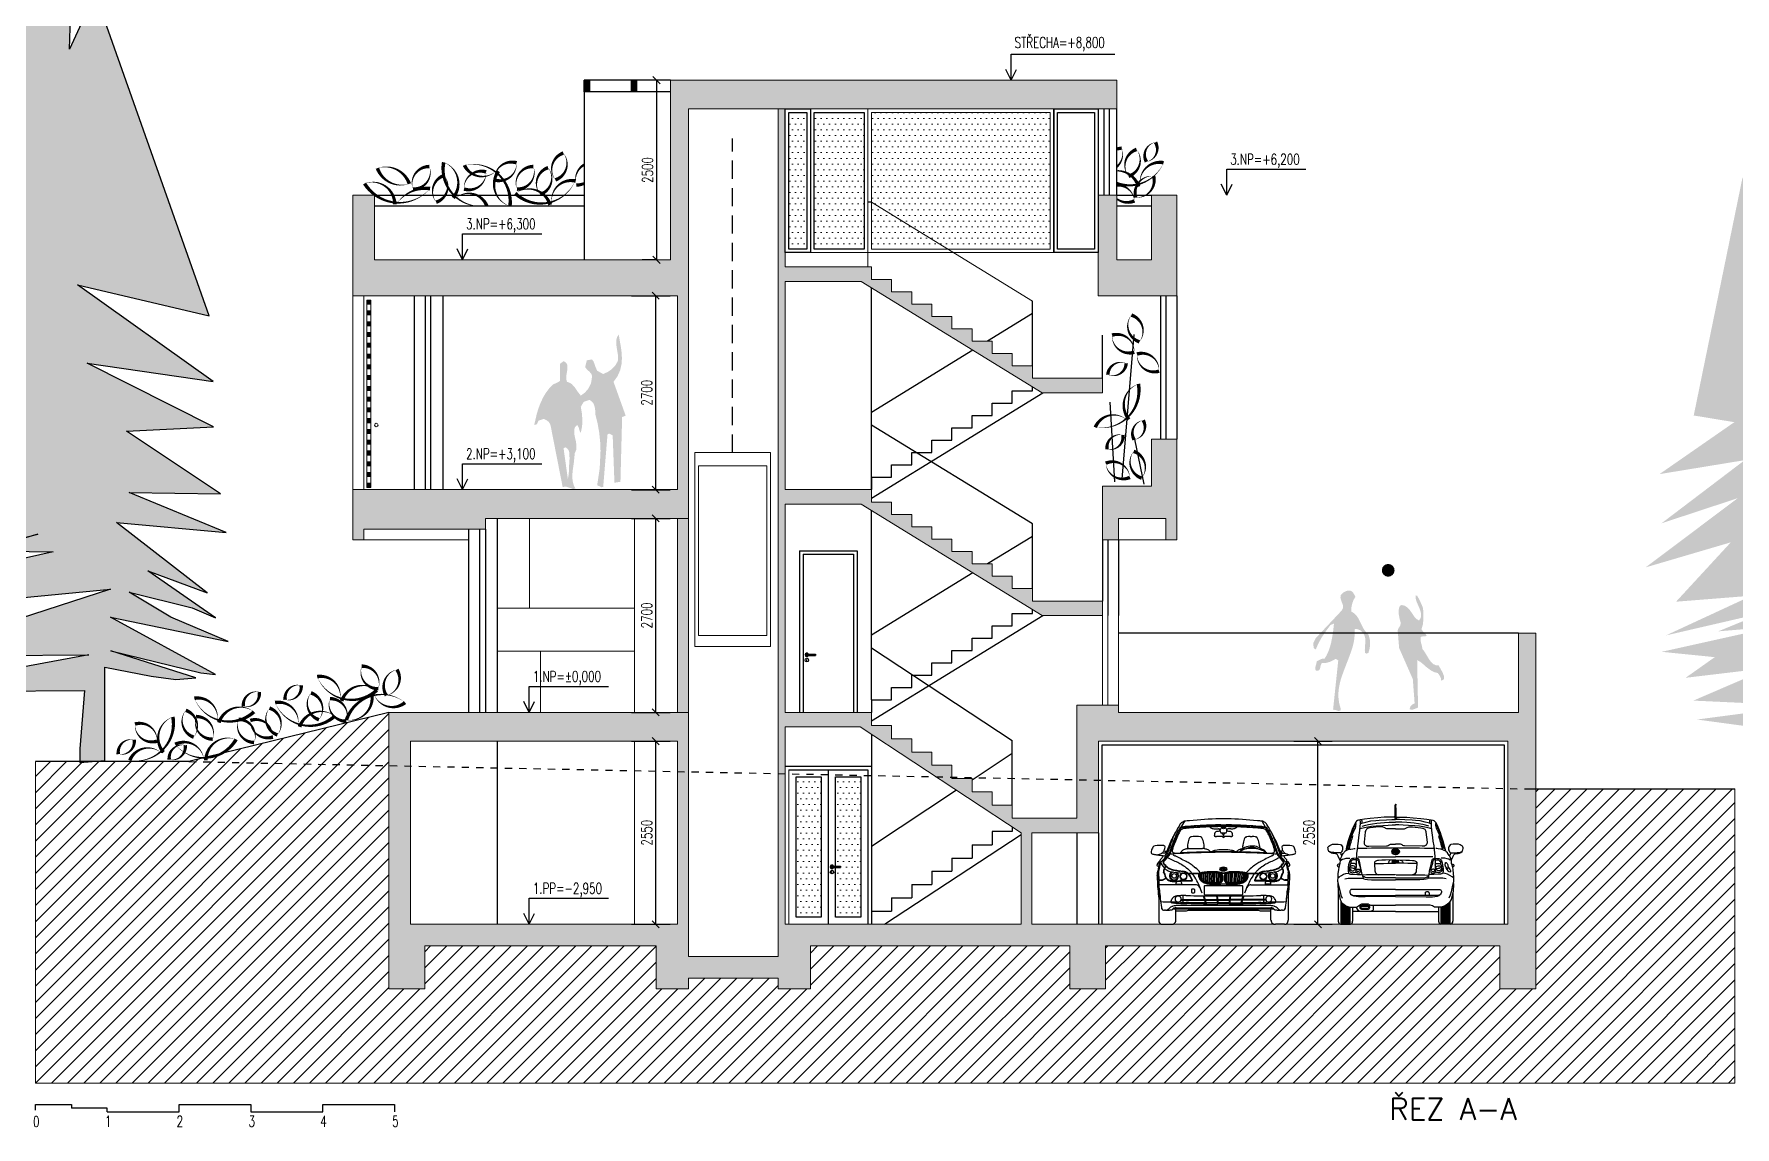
# Model space of a CAD drawing. Header units: metres. Extents: x -442 to 316, y -503 to 125.
# Drawn here: x 239.23 to 262.91, y -136.44 to -121.22 of the extents above; entities that cross this region are included whole.
import ezdxf

# ---------------------------------------------------------------- set-up
doc = ezdxf.new("R2010")
doc.units = ezdxf.units.M
doc.header["$PDMODE"] = 3
doc.linetypes.add('ČÁRKOVANÁ', pattern=[19.05, 12.7, -6.35])
for name, color, linetype in [('FIGURE_SAGOME', 252, 'Continuous'), ('koty', 4, 'Continuous'), ('nove zdivo akce', 3, 'Continuous'), ('popis', 6, 'Continuous'), ('SRAFA', 251, 'Continuous'), ('SRAFY', 3, 'Continuous'), ('zariz.predmety', 203, 'Continuous'), ('ZDIVO', 1, 'Continuous')]:
    doc.layers.add(name, color=color, linetype=linetype)
doc.layers.add('FLOATING-WINDOWS', color=2, linetype='Continuous', plot=False)
doc.layers.add('FLOATINGWINDOWS', color=2, linetype='Continuous', plot=False)
doc.layers.add('Standard', color=7, linetype='Continuous', lineweight=25)
doc.styles.add('ROMANS', font='romans.shx', dxfattribs={"width": 0.7})
doc.dimstyles.new('andr', dxfattribs={"dimtxt": 0.1, "dimasz": 0.2, "dimexe": 0.2, "dimexo": 0.2, "dimgap": 0.05, "dimtad": 1, "dimlfac": 1000, "dimrnd": 10, "dimtxsty": 'Standard', "dimblk": 'OBLIQUE', "dimcen": 2.5, "dimclrd": 7, "dimclre": 7, "dimclrt": 7, "dimadec": 0, "dimazin": 0, "dimtfac": 1, "dimtmove": 0, "dimatfit": 3, "dimldrblk": 'OBLIQUE', "dimfxl": 0, "dimarcsym": 0})
pattern_1 = [(0, (239.865445, -22.41069), (0.0396875, 0.079375), [0, -0.079375])]

msp = doc.modelspace()

# ---------------------------------------------------------------- texts
at = {"layer": 'popis', "linetype": 'Continuous', "char_height": 0.15, "width": 2.20915077, "attachment_point": 1, "style": 'ROMANS'}
for s, insert in [('STŘECHA=+8,800', (252.885096, -121.26388)), ('3.NP=+6,200', (255.886749, -122.889116)), ('3.NP=+6,300', (245.246781, -123.789116)), ('2.NP=+3,100', (245.246781, -126.989116)), ('1.NP=%%P0,000', (246.176641, -130.089116)), ('1.PP=-2,950', (246.176641, -133.039116)), ('0', (239.217392, -136.285768)), ('1', (240.217392, -136.282197)), ('2', (241.217392, -136.282197)), ('3', (242.217392, -136.282197)), ('4', (243.217392, -136.282197)), ('5', (244.217392, -136.282532))]:
    msp.add_mtext(s, dxfattribs=dict(at, insert=insert))
at = {"layer": 'Standard', "color": 7, "linetype": 'ByBlock', "style": 'ROMANS'}
msp.add_text('ŘEZ A-A', height=0.3, dxfattribs=at).set_placement((258.101318, -136.335614))

# ---------------------------------------------------------------- blocks, each defined once
blk = doc.blocks.new('_OBLIQUE')
at = {"color": 0, "linetype": 'ByBlock'}
blk.add_line((-0.5, -0.5), (0.5, 0.5), dxfattribs=at)
blk = doc.blocks.new('*D22')
at = {"layer": 'Defpoints', "color": 0, "linetype": 'Continuous', "lineweight": 0}
for p in [(247.349, -131.064), (247.887, -131.064), (247.349, -133.614)]:
    blk.add_point(p, dxfattribs=at)
at = {"layer": 'koty', "color": 7, "linetype": 'Continuous', "lineweight": -2}
for p, q in [((247.549, -131.064), (248.087, -131.064)), ((247.887, -133.614), (247.887, -131.064)), ((247.549, -133.614), (248.087, -133.614))]:
    blk.add_line(p, q, dxfattribs=at)
at = {"layer": 'koty', "color": 7, "linetype": 'Continuous', "lineweight": -2, "xscale": 0.1, "yscale": 0.1, "zscale": 0.1}
for p, rotation in [((247.887, -131.064), 90), ((247.887, -133.614), 270)]:
    blk.add_blockref('_OBLIQUE', p, dxfattribs=dict(at, rotation=rotation))
at = {"layer": 'koty', "color": 7, "linetype": 'Continuous', "lineweight": 0, "insert": (247.762, -132.339), "char_height": 0.15, "attachment_point": 5, "rotation": 90, "style": 'ROMANS'}
blk.add_mtext('2550', dxfattribs=at)
blk = doc.blocks.new('*D23')
at = {"layer": 'Defpoints', "color": 0, "linetype": 'Continuous', "lineweight": 0}
for p in [(247.349, -127.964), (247.887, -127.964), (247.349, -130.664)]:
    blk.add_point(p, dxfattribs=at)
at = {"layer": 'koty', "color": 7, "linetype": 'Continuous', "lineweight": -2}
for p, q in [((247.549, -127.964), (248.087, -127.964)), ((247.887, -130.664), (247.887, -127.964)), ((247.549, -130.664), (248.087, -130.664))]:
    blk.add_line(p, q, dxfattribs=at)
at = {"layer": 'koty', "color": 7, "linetype": 'Continuous', "lineweight": -2, "xscale": 0.1, "yscale": 0.1, "zscale": 0.1}
for p, rotation in [((247.887, -127.964), 90), ((247.887, -130.664), 270)]:
    blk.add_blockref('_OBLIQUE', p, dxfattribs=dict(at, rotation=rotation))
at = {"layer": 'koty', "color": 7, "linetype": 'Continuous', "lineweight": 0, "insert": (247.762, -129.314), "char_height": 0.15, "attachment_point": 5, "rotation": 90, "style": 'ROMANS'}
blk.add_mtext('2700', dxfattribs=at)
blk = doc.blocks.new('*D24')
at = {"layer": 'Defpoints', "color": 0, "linetype": 'Continuous', "lineweight": 0}
for p in [(247.349, -124.864), (247.887, -124.864), (247.349, -127.564)]:
    blk.add_point(p, dxfattribs=at)
at = {"layer": 'koty', "color": 7, "linetype": 'Continuous', "lineweight": -2}
for p, q in [((247.549, -124.864), (248.087, -124.864)), ((247.887, -127.564), (247.887, -124.864)), ((247.549, -127.564), (248.087, -127.564))]:
    blk.add_line(p, q, dxfattribs=at)
at = {"layer": 'koty', "color": 7, "linetype": 'Continuous', "lineweight": -2, "xscale": 0.1, "yscale": 0.1, "zscale": 0.1}
for p, rotation in [((247.887, -124.864), 90), ((247.887, -127.564), 270)]:
    blk.add_blockref('_OBLIQUE', p, dxfattribs=dict(at, rotation=rotation))
at = {"layer": 'koty', "color": 7, "linetype": 'Continuous', "lineweight": 0, "insert": (247.762, -126.214), "char_height": 0.15, "attachment_point": 5, "rotation": 90, "style": 'ROMANS'}
blk.add_mtext('2700', dxfattribs=at)
blk = doc.blocks.new('*D25')
at = {"layer": 'Defpoints', "color": 0, "linetype": 'Continuous', "lineweight": 0}
for p in [(256.571, -131.064), (257.108, -131.064), (256.571, -133.614)]:
    blk.add_point(p, dxfattribs=at)
at = {"layer": 'koty', "color": 7, "linetype": 'Continuous', "lineweight": -2}
for p, q in [((256.771, -131.064), (257.308, -131.064)), ((257.108, -133.614), (257.108, -131.064)), ((256.771, -133.614), (257.308, -133.614))]:
    blk.add_line(p, q, dxfattribs=at)
at = {"layer": 'koty', "color": 7, "linetype": 'Continuous', "lineweight": -2, "xscale": 0.1, "yscale": 0.1, "zscale": 0.1}
for p, rotation in [((257.108, -131.064), 90), ((257.108, -133.614), 270)]:
    blk.add_blockref('_OBLIQUE', p, dxfattribs=dict(at, rotation=rotation))
at = {"layer": 'koty', "color": 7, "linetype": 'Continuous', "lineweight": 0, "insert": (256.983, -132.339), "char_height": 0.15, "attachment_point": 5, "rotation": 90, "style": 'ROMANS'}
blk.add_mtext('2550', dxfattribs=at)
blk = doc.blocks.new('*D26')
at = {"layer": 'Defpoints', "color": 0, "linetype": 'Continuous', "lineweight": 0}
for p in [(248.092, -121.864), (247.898, -124.364), (248.087, -124.364)]:
    blk.add_point(p, dxfattribs=at)
at = {"layer": 'koty', "color": 7, "linetype": 'Continuous', "lineweight": -2}
for p, q in [((247.892, -121.864), (247.698, -121.864)), ((247.898, -121.864), (247.898, -124.364)), ((247.887, -124.364), (247.698, -124.364))]:
    blk.add_line(p, q, dxfattribs=at)
at = {"layer": 'koty', "color": 7, "linetype": 'Continuous', "lineweight": -2, "xscale": 0.1, "yscale": 0.1, "zscale": 0.1}
for p, rotation in [((247.898, -121.864), 90), ((247.898, -124.364), 270)]:
    blk.add_blockref('_OBLIQUE', p, dxfattribs=dict(at, rotation=rotation))
at = {"layer": 'koty', "color": 7, "linetype": 'Continuous', "lineweight": 0, "insert": (247.773, -123.114), "char_height": 0.15, "attachment_point": 5, "rotation": 90, "style": 'ROMANS'}
blk.add_mtext('2500', dxfattribs=at)

# ---------------------------------------------------------------- dimensions: what is measured, and where the dimension line sits
at = {"layer": 'koty', "linetype": 'Continuous', "lineweight": 0}
for base, p1, p2, picture, middle in [((247.897653, -124.363793), (248.091507, -121.863793), (248.087136, -124.363793), '*D26', (247.772653, -123.113793)), ((247.887136, -124.863793), (247.349454, -127.563793), (247.349454, -124.863793), '*D24', (247.762136, -126.213793)), ((247.887136, -127.963793), (247.349454, -130.663793), (247.349454, -127.963793), '*D23', (247.762136, -129.313793)), ((247.887136, -131.063793), (247.349454, -133.613793), (247.349454, -131.063793), '*D22', (247.762136, -132.338793)), ((257.108467, -131.063793), (256.570784, -133.613793), (256.570784, -131.063793), '*D25', (256.983467, -132.338793))]:
    dim = msp.add_linear_dim(base=base, p1=p1, p2=p2, angle=90, dimstyle='andr', override={"dimtxt": 0.15, "dimasz": 0.1, "dimtxsty": 'ROMANS'}, dxfattribs=at)
    dim.commit()
    dim.dimension.update_dxf_attribs({"geometry": picture, "text_midpoint": middle})

# ---------------------------------------------------------------- hatches: boundary and pattern name
h = msp.add_hatch(color=256)
edge = h.paths.add_edge_path()
edge.add_line((255.792176, -132.84366), (255.792176, -132.831942))
edge.add_ellipse((255.792176, -132.84366), major_axis=(0.0266, 0), ratio=0.440552533, start_angle=90, end_angle=180)
edge.add_line((255.765577, -132.84366), (255.792176, -132.84366))
h = msp.add_hatch(color=256)
edge = h.paths.add_edge_path()
edge.add_line((255.792176, -132.84366), (255.792176, -132.856216))
edge.add_ellipse((255.792176, -132.84366), major_axis=(-0.0266, 0), ratio=0.472020552, start_angle=90, end_angle=180)
edge.add_line((255.818776, -132.84366), (255.792176, -132.84366))
at = {"layer": 'FIGURE_SAGOME', "linetype": 'Continuous'}
for points in [[(240.21651, -131.336337), (240.21651, -130.036337), (240.861591, -130.16177), (241.20717, -130.207832), (241.483632, -130.184801), (240.302141, -129.806694), (241.552748, -130.115709), (241.760096, -130.138739), (240.297442, -129.340502), (241.934932, -129.676284), (241.13718, -129.340502), (240.557116, -128.991609), (241.433465, -129.208248), (241.756005, -129.346432), (240.815083, -128.694057), (241.640812, -129.000971), (240.378525, -128.019607), (241.906476, -128.158465), (240.557116, -127.603035), (241.827103, -127.622872), (240.517429, -126.750054), (241.727885, -126.690544), (239.97162, -125.802425), (241.725315, -126.05742), (239.838095, -124.713991), (241.667517, -125.144296), (240.080805, -120.650534), (239.725502, -121.431622), (239.823111, -118.309233), (237.536857, -124.98372), (238.766705, -124.730962), (237.411819, -125.671195), (238.954262, -125.418436), (236.911667, -126.60866), (238.829224, -126.105911), (237.161743, -127.358631), (238.701938, -126.906092), (236.602591, -128.207243), (239.079821, -127.871462), (236.849148, -128.796077), (239.283119, -128.184087), (238.494027, -128.416094), (239.499734, -128.431561), (237.450764, -128.886651), (238.412124, -128.983571), (237.349301, -129.233561), (240.297712, -128.949459), (237.41617, -129.88034), (239.995631, -129.861306), (237.210234, -130.3803), (239.933112, -130.361287), (239.870593, -131.173757), (239.870593, -131.36125)], [(264.020866, -131.705415), (264.020866, -130.705415), (264.517082, -130.801903), (264.782912, -130.837335), (264.995575, -130.819619), (264.086736, -130.528767), (265.048742, -130.766471), (265.20824, -130.784187), (264.083121, -130.170158), (265.342729, -130.428451), (264.729074, -130.170158), (264.282871, -129.901779), (264.956985, -130.068424), (265.205093, -130.17472), (264.481307, -129.672893), (265.116483, -129.908981), (264.145493, -129.154085), (265.32084, -129.260899), (264.282871, -128.833645), (265.259784, -128.848904), (264.252342, -128.177506), (264.840354, -128.059502), (263.832489, -127.44856), (264.559825, -127.396141), (263.729778, -126.611304), (264.572408, -126.71708), (263.47699, -123.667291), (263.235765, -123.889374), (263.019929, -123.216779), (262.34031, -126.531394), (262.905632, -126.624358), (261.863411, -127.347614), (263.049906, -127.153184), (261.891596, -128.032314), (262.953723, -127.682011), (261.671045, -128.645642), (262.85581, -128.297535), (262.09416, -129.123487), (263.14649, -129.040127), (261.95262, -129.593031), (263.302873, -129.280608), (262.682503, -129.535856), (263.4695, -129.470973), (261.893369, -129.821042), (262.632877, -129.895595), (262.226795, -130.182902), (263.396429, -130.043525), (262.335644, -130.500327), (263.850959, -130.570776), (262.386332, -130.763784), (263.802867, -130.955377), (263.754776, -131.580354), (263.754776, -131.724579)]]:
    msp.add_hatch(color=256, dxfattribs=at).paths.add_polyline_path(points)
h = msp.add_hatch(color=256, dxfattribs=at)
h.paths.add_polyline_path([(246.814804, -126.698664), (246.795927, -126.66268), (246.776129, -126.678866), (246.762599, -126.697779), (246.755409, -126.718463), (246.751797, -126.741873), (246.753603, -126.790466), (246.764405, -126.842672), (246.777014, -126.897569), (246.784204, -126.953351), (246.780627, -127.007363), (246.759907, -127.058647), (246.74822, -127.18105), (246.730228, -127.308836), (246.72573, -127.372765), (246.729307, -127.434851), (246.743722, -127.494247), (246.755409, -127.523041), (246.771595, -127.55095), (246.730228, -127.553642), (246.690631, -127.538341), (246.646536, -127.523926), (246.620433, -127.522155), (246.591604, -127.527539), (246.424221, -126.674368), (246.412533, -126.642882), (246.394541, -126.6177), (246.366632, -126.596981), (246.327921, -126.578989), (246.255952, -126.6024), (246.247842, -126.616779), (246.233713, -126.65287), (246.195636, -126.66268), (246.230735, -126.511483), (246.254146, -126.434096), (246.28294, -126.35848), (246.317118, -126.284705), (246.357636, -126.215393), (246.405343, -126.152421), (246.459319, -126.098409), (246.503414, -126.079496), (246.555619, -126.050702), (246.555619, -125.811315), (246.604212, -125.77441), (246.638426, -125.796015), (246.655532, -125.82573), (246.659109, -125.860829), (246.655532, -125.900426), (246.641117, -125.984117), (246.641117, -126.024599), (246.65192, -126.062425), (246.687904, -126.074998), (246.717619, -126.093026), (246.761714, -126.140698), (246.798619, -126.197401), (246.84452, -126.25499), (246.903915, -126.21001), (246.953393, -126.1515), (246.986685, -126.080417), (246.999294, -126.002109), (246.999294, -125.976927), (246.99299, -125.956208), (246.965116, -125.92203), (246.930903, -125.89143), (246.9048, -125.858102), (246.928211, -125.762722), (246.999294, -125.751035), (247.020899, -125.777137), (247.036199, -125.815813), (247.050614, -125.860829), (247.072183, -125.907615), (247.15591, -125.954402), (247.21619, -125.926528), (247.271088, -125.89143), (247.31968, -125.842837), (247.359277, -125.77441), (247.363775, -125.727624), (247.360198, -125.680837), (247.343977, -125.584537), (247.337672, -125.535945), (247.337672, -125.489123), (247.347589, -125.444142), (247.371886, -125.402739), (247.40068, -125.568316), (247.412368, -125.652043), (247.416866, -125.73662), (247.410597, -125.820311), (247.391684, -125.903117), (247.3557, -125.984117), (247.299882, -126.062425), (247.468186, -126.531281), (247.419593, -126.554692), (247.396182, -127.45465), (247.312491, -127.467258), (247.288194, -126.807573), (247.239601, -126.782391), (247.21619, -126.794964), (247.15591, -127.527539), (247.132039, -127.52993), (247.072183, -127.502357), (247.107282, -127.269239), (247.119005, -127.023549), (247.113586, -126.897569), (247.101013, -126.771589), (247.078487, -126.644688), (247.047887, -126.518673), (247.046116, -126.466503), (247.037084, -126.407993), (247.027203, -126.379199), (247.012788, -126.353096), (246.991219, -126.330606), (246.964195, -126.314385), (246.892192, -126.338681), (246.88231, -126.344985), (246.872393, -126.361207), (246.84452, -126.410685), (246.858899, -126.500681), (246.866124, -126.590676), (246.862512, -126.680672), (246.84452, -126.770668), (246.831026, -126.755368), (246.8238, -126.730186)])
h.paths.add_polyline_path([(246.65192, -126.987564), (246.672603, -127.010975), (246.683406, -127.045153), (246.687904, -127.130651), (246.68252, -127.200848), (246.680714, -127.27016), (246.676216, -127.341243), (246.664528, -127.41863), (246.604212, -126.987564), (246.628509, -126.974956)], flags=16)
h = msp.add_hatch(color=256, dxfattribs=at)
edge = h.paths.add_edge_path()
edge.add_arc((258.086016, -128.686552), 0.088929, -26.1149935, 333.8850065)
h = msp.add_hatch(color=256, dxfattribs=at)
edge = h.paths.add_edge_path()
edge.add_arc((258.145123, -129.565557), 0.326741, 190.4719932, 198.0414134)
edge.add_line((257.834447, -129.66675), (257.834381, -129.666843))
edge.add_line((257.834381, -129.666843), (257.831654, -129.746921))
edge.add_line((257.831654, -129.746921), (257.824464, -129.790131))
edge.add_line((257.824464, -129.790131), (257.81097, -129.835146))
edge.add_line((257.81097, -129.835146), (257.785788, -129.846834))
edge.add_line((257.785788, -129.846834), (257.762378, -129.835146))
edge.add_line((257.762378, -129.835146), (257.760571, -129.793743))
edge.add_line((257.760571, -129.793743), (257.763263, -129.75234))
edge.add_line((257.763263, -129.75234), (257.768682, -129.669534))
edge.add_line((257.768682, -129.669534), (257.76599, -129.629938))
edge.add_line((257.76599, -129.629938), (257.755188, -129.591226))
edge.add_line((257.755188, -129.591226), (257.735389, -129.555242))
edge.add_line((257.735389, -129.555242), (257.702062, -129.522835))
edge.add_line((257.702062, -129.522835), (257.68407, -129.517452))
edge.add_line((257.68407, -129.517452), (257.665192, -129.507535))
edge.add_line((257.665192, -129.507535), (257.643587, -129.502151))
edge.add_line((257.643587, -129.502151), (257.630979, -129.503037))
edge.add_line((257.630979, -129.503037), (257.61837, -129.510262))
edge.add_line((257.61837, -129.510262), (257.620176, -129.577732))
edge.add_line((257.620176, -129.577732), (257.613872, -129.644353))
edge.add_line((257.613872, -129.644353), (257.601299, -129.711823))
edge.add_line((257.601299, -129.711823), (257.583271, -129.779328))
edge.add_line((257.583271, -129.779328), (257.534679, -129.913419))
edge.add_line((257.534679, -129.913419), (257.481588, -130.049316))
edge.add_line((257.481588, -130.049316), (257.432074, -130.186098))
edge.add_line((257.432074, -130.186098), (257.413197, -130.25541))
edge.add_line((257.413197, -130.25541), (257.399703, -130.325607))
edge.add_line((257.399703, -130.325607), (257.392478, -130.39669))
edge.add_line((257.392478, -130.39669), (257.394284, -130.467808))
edge.add_line((257.394284, -130.467808), (257.404201, -130.540698))
edge.add_line((257.404201, -130.540698), (257.425805, -130.615393))
edge.add_line((257.425805, -130.615393), (257.423078, -130.6325))
edge.add_line((257.423078, -130.6325), (257.415889, -130.642381))
edge.add_line((257.415889, -130.642381), (257.389786, -130.643302))
edge.add_line((257.389786, -130.643302), (257.355608, -130.6325))
edge.add_line((257.355608, -130.6325), (257.318703, -130.626195))
edge.add_line((257.318703, -130.626195), (257.390707, -129.942213))
edge.add_line((257.390707, -129.942213), (257.354687, -129.918838))
edge.add_line((257.354687, -129.918838), (257.312399, -129.943134))
edge.add_line((257.312399, -129.943134), (257.271881, -129.962012))
edge.add_line((257.271881, -129.962012), (257.224209, -129.97462))
edge.add_line((257.224209, -129.97462), (257.162087, -129.979118))
edge.add_line((257.162087, -129.979118), (257.145901, -130.01064))
edge.add_line((257.145901, -130.01064), (257.139597, -130.045739))
edge.add_line((257.139597, -130.045739), (257.135099, -130.061003))
edge.add_line((257.135099, -130.061003), (257.126988, -130.074533))
edge.add_line((257.126988, -130.074533), (257.112609, -130.082608))
edge.add_line((257.112609, -130.082608), (257.091004, -130.086221))
edge.add_line((257.091004, -130.086221), (257.076589, -130.075418))
edge.add_line((257.076589, -130.075418), (257.07032, -130.06281))
edge.add_line((257.07032, -130.06281), (257.073012, -130.029517))
edge.add_line((257.073012, -130.029517), (257.083814, -129.991727))
edge.add_line((257.083814, -129.991727), (257.091004, -129.954822))
edge.add_line((257.091004, -129.954822), (257.130601, -129.932332))
edge.add_line((257.130601, -129.932332), (257.163008, -129.918838))
edge.add_line((257.163008, -129.918838), (257.198107, -129.918838))
edge.add_line((257.198107, -129.918838), (257.226901, -129.872937))
edge.add_line((257.226901, -129.872937), (257.252083, -129.818925))
edge.add_line((257.252083, -129.818925), (257.273687, -129.75953))
edge.add_line((257.273687, -129.75953), (257.29168, -129.694752))
edge.add_line((257.29168, -129.694752), (257.316897, -129.558855))
edge.add_line((257.316897, -129.558855), (257.331312, -129.426535))
edge.add_line((257.331312, -129.426535), (257.281798, -129.449946))
edge.add_line((257.281798, -129.449946), (257.216099, -129.536329))
edge.add_line((257.216099, -129.536329), (257.162087, -129.61825))
edge.add_line((257.162087, -129.61825), (257.116221, -129.700135))
edge.add_line((257.116221, -129.700135), (257.078396, -129.786518))
edge.add_line((257.078396, -129.786518), (257.060404, -129.779328))
edge.add_line((257.060404, -129.779328), (257.050522, -129.767641))
edge.add_line((257.050522, -129.767641), (257.045103, -129.736119))
edge.add_line((257.045103, -129.736119), (257.044218, -129.69925))
edge.add_line((257.044218, -129.69925), (257.044232, -129.699308))
edge.add_line((257.044232, -129.699308), (257.077128, -129.629217))
edge.add_line((257.077128, -129.629217), (257.078396, -129.629938))
edge.add_line((257.078396, -129.629938), (257.438379, -129.246544))
edge.add_line((257.438379, -129.246544), (257.453679, -129.220476))
edge.add_line((257.453679, -129.220476), (257.458177, -129.194374))
edge.add_line((257.458177, -129.194374), (257.4546, -129.169157))
edge.add_line((257.4546, -129.169157), (257.445604, -129.143975))
edge.add_line((257.445604, -129.143975), (257.425805, -129.089963))
edge.add_line((257.425805, -129.089963), (257.421307, -129.061169))
edge.add_line((257.421307, -129.061169), (257.425805, -129.030568))
edge.add_line((257.425805, -129.030568), (257.46179, -128.995469))
edge.add_line((257.46179, -128.995469), (257.505884, -128.973865))
edge.add_line((257.505884, -128.973865), (257.531102, -128.96756))
edge.add_line((257.531102, -128.96756), (257.55809, -128.970288))
edge.add_line((257.55809, -128.970288), (257.581465, -128.981975))
edge.add_line((257.581465, -128.981975), (257.598572, -128.999082))
edge.add_line((257.598572, -128.999082), (257.630979, -129.054864))
edge.add_line((257.630979, -129.054864), (257.605797, -129.094461))
edge.add_line((257.605797, -129.094461), (257.586884, -129.143054))
edge.add_line((257.586884, -129.143054), (257.575196, -129.197951))
edge.add_line((257.575196, -129.197951), (257.570698, -129.259152))
edge.add_line((257.570698, -129.259152), (257.613872, -129.285255))
edge.add_line((257.613872, -129.285255), (257.646279, -129.319468))
edge.add_line((257.646279, -129.319468), (257.672382, -129.359065))
edge.add_line((257.672382, -129.359065), (257.694872, -129.40316))
edge.add_line((257.694872, -129.40316), (257.740773, -129.494962))
edge.add_line((257.740773, -129.494962), (257.771374, -129.539942))
edge.add_line((257.771374, -129.539942), (257.81097, -129.58223))
edge.add_line((257.81097, -129.58223), (257.811026, -129.582107))
edge.add_arc((257.514122, -129.694142), 0.317338, 12.5949311, 20.6736371, ccw=False)
h = msp.add_hatch(color=256, dxfattribs=at)
edge = h.paths.add_edge_path()
edge.add_line((258.238299, -129.767842), (258.218336, -129.519984))
edge.add_arc((258.275595, -129.509595), 0.058194, -188.9479003, -169.7168272, ccw=False)
edge.add_arc((258.296776, -129.571829), 0.10616, 127.4645051, 137.817933, ccw=False)
edge.add_line((258.232202, -129.487567), (258.234631, -129.485856))
edge.add_line((258.234631, -129.485856), (258.252623, -129.458868))
edge.add_line((258.252623, -129.458868), (258.261619, -129.421042))
edge.add_line((258.261619, -129.421042), (258.244512, -129.35807))
edge.add_line((258.244512, -129.35807), (258.232825, -129.296869))
edge.add_line((258.232825, -129.296869), (258.232825, -129.237474))
edge.add_line((258.232825, -129.237474), (258.238208, -129.209565))
edge.add_line((258.238208, -129.209565), (258.24901, -129.181656))
edge.add_line((258.24901, -129.181656), (258.273307, -129.169968))
edge.add_line((258.273307, -129.169968), (258.318322, -129.18077))
edge.add_line((258.318322, -129.18077), (258.353421, -129.20326))
edge.add_line((258.353421, -129.20326), (258.383101, -129.233861))
edge.add_line((258.383101, -129.233861), (258.407433, -129.26896))
edge.add_line((258.407433, -129.26896), (258.455105, -129.338272))
edge.add_line((258.455105, -129.338272), (258.482128, -129.366145))
edge.add_line((258.482128, -129.366145), (258.5145, -129.385058))
edge.add_line((258.5145, -129.385058), (258.539717, -129.347268))
edge.add_line((258.539717, -129.347268), (258.5451, -129.305865))
edge.add_line((258.5451, -129.305865), (258.537911, -129.26177))
edge.add_line((258.537911, -129.26177), (258.521725, -129.216754))
edge.add_line((258.521725, -129.216754), (258.482128, -129.124067))
edge.add_line((258.482128, -129.124067), (258.468599, -129.079087))
edge.add_line((258.468599, -129.079087), (258.465907, -129.037684))
edge.add_line((258.465907, -129.037684), (258.48918, -129.037684))
edge.add_line((258.48918, -129.037684), (258.531395, -129.119203))
edge.add_line((258.531395, -129.119203), (258.567264, -129.200282))
edge.add_arc((258.439728, -129.239009), 0.133286, 2.257638, 16.8910813, ccw=False)
edge.add_arc((266.387999, -129.011536), 7.818247, -178.3712278, -178.0188988)
edge.add_line((258.574425, -129.281811), (258.575701, -129.377868))
edge.add_line((258.575701, -129.377868), (258.568511, -129.441761))
edge.add_line((258.568511, -129.441761), (258.549598, -129.505655))
edge.add_line((258.549598, -129.505655), (258.569397, -129.53537))
edge.add_line((258.569397, -129.53537), (258.590116, -129.55786))
edge.add_line((258.590116, -129.55786), (258.608993, -129.577658))
edge.add_line((258.608993, -129.577658), (258.621602, -129.601955))
edge.add_line((258.621602, -129.601955), (258.575701, -129.607338))
edge.add_line((258.575701, -129.607338), (258.556824, -129.608259))
edge.add_line((258.556824, -129.608259), (258.537911, -129.613642))
edge.add_line((258.537911, -129.613642), (258.536104, -129.658658))
edge.add_line((258.536104, -129.658658), (258.5451, -129.702753))
edge.add_line((258.5451, -129.702753), (258.556824, -129.743235))
edge.add_line((258.556824, -129.743235), (258.562207, -129.781946))
edge.add_line((258.562207, -129.781946), (258.591922, -129.818851))
edge.add_line((258.591922, -129.818851), (258.616219, -129.859333))
edge.add_line((258.616219, -129.859333), (258.66212, -129.935835))
edge.add_line((258.66212, -129.935835), (258.687301, -129.968242))
edge.add_line((258.687301, -129.968242), (258.71521, -129.992538))
edge.add_line((258.71521, -129.992538), (258.748503, -130.007839))
edge.add_line((258.748503, -130.007839), (258.788985, -130.01053))
edge.add_line((258.788985, -130.01053), (258.843882, -130.109522))
edge.add_line((258.843882, -130.109522), (258.860989, -130.155423))
edge.add_line((258.860989, -130.155423), (258.864601, -130.177913))
edge.add_line((258.864601, -130.177913), (258.861909, -130.201324))
edge.add_line((258.861909, -130.201324), (258.82589, -130.225621))
edge.add_line((258.82589, -130.225621), (258.820506, -130.190522))
edge.add_line((258.820506, -130.190522), (258.806092, -130.158115))
edge.add_line((258.806092, -130.158115), (258.778183, -130.117633))
edge.add_line((258.778183, -130.117633), (258.728704, -130.104139))
edge.add_line((258.728704, -130.104139), (258.686416, -130.08434))
edge.add_line((258.686416, -130.08434), (258.616219, -130.032135))
edge.add_line((258.616219, -130.032135), (258.555017, -129.977238))
edge.add_line((258.555017, -129.977238), (258.523496, -129.954748))
edge.add_line((258.523496, -129.954748), (258.489318, -129.937641))
edge.add_line((258.489318, -129.937641), (258.501926, -130.597291))
edge.add_line((258.501926, -130.597291), (258.437998, -130.623394))
edge.add_line((258.437998, -130.623394), (258.409204, -130.626086))
edge.add_line((258.409204, -130.626086), (258.382215, -130.621588))
edge.add_line((258.382215, -130.621588), (258.394824, -130.584718))
edge.add_line((258.394824, -130.584718), (258.412816, -130.562193))
edge.add_line((258.412816, -130.562193), (258.4335, -130.547813))
edge.add_line((258.4335, -130.547813), (258.454219, -130.537896))
edge.add_line((258.454219, -130.537896), (258.429002, -130.201324))
edge.add_line((258.429002, -130.201324), (258.238299, -129.767842))
at = {"layer": 'SRAFA', "linetype": 'Continuous', "lineweight": 0, "ltscale": 20}
for points in [[(248.341507, -124.463793), (248.341507, -122.263793), (249.591507, -122.263793), (249.691507, -122.263793), (250.041444, -122.263793), (250.841507, -122.263793), (253.431507, -122.263793), (254.106507, -122.263793), (254.30664, -122.263793), (254.30664, -121.863793), (248.091507, -121.863793), (248.091507, -124.363793), (243.971507, -124.363793), (243.971507, -123.463793), (243.671507, -123.463793), (243.671507, -124.463793), (243.671507, -124.863793), (248.191507, -124.863793), (248.191507, -127.563793), (244.071507, -127.563793), (243.671507, -127.563793), (243.671507, -128.263793), (243.821507, -128.263793), (243.821507, -128.113793), (245.51711, -128.113793), (245.51711, -127.963793), (248.191507, -127.963793), (248.341507, -127.963793)], [(246.97164, -121.863793), (246.89164, -121.863793), (246.89164, -122.023793), (246.97164, -122.023793)], [(247.625958, -121.863793), (247.545958, -121.863793), (247.545958, -122.023793), (247.625958, -122.023793)], [(250.891507, -124.463793), (250.811507, -124.463793), (249.691507, -124.463793), (249.691507, -122.263793), (249.591507, -122.263793), (249.591507, -124.863793), (249.591507, -130.663793), (249.591507, -131.516395), (249.691507, -131.518438), (249.691507, -130.863793), (250.733404, -130.863793), (251.792772, -131.561368), (252.011507, -131.565837), (252.011507, -131.401293), (251.731507, -131.401293), (251.731507, -131.216918), (251.451507, -131.216918), (251.451507, -131.032543), (251.171507, -131.032543), (251.171507, -130.848168), (250.891507, -130.848168), (250.891507, -130.663793), (249.691507, -130.663793), (249.691507, -127.763793), (250.745795, -127.763793), (253.265795, -129.313793), (254.106507, -129.313793), (254.106507, -129.113793), (253.131507, -129.113793), (253.131507, -128.941571), (252.851507, -128.941571), (252.851507, -128.769349), (252.571507, -128.769349), (252.571507, -128.597126), (252.291507, -128.597126), (252.291507, -128.424904), (252.011507, -128.424904), (252.011507, -128.252682), (251.731507, -128.252682), (251.731507, -128.08046), (251.451507, -128.08046), (251.451507, -127.908237), (251.171507, -127.908237), (251.171507, -127.736015), (250.891507, -127.736015), (250.891507, -127.563793), (250.611507, -127.563793), (249.691507, -127.563793), (249.691507, -124.663793), (250.745795, -124.663793), (253.265795, -126.213793), (254.106507, -126.213793), (254.106507, -126.013793), (253.131507, -126.013793), (253.131507, -125.841571), (252.851507, -125.841571), (252.851507, -125.669349), (252.571507, -125.669349), (252.571507, -125.497126), (252.291507, -125.497126), (252.291507, -125.324904), (252.011507, -125.324904), (252.011507, -125.152682), (251.731507, -125.152682), (251.731507, -124.98046), (251.451507, -124.98046), (251.451507, -124.808237), (251.171507, -124.808237), (251.171507, -124.636015), (250.891507, -124.636015)], [(255.141507, -123.463793), (254.791936, -123.46379), (254.791936, -124.363793), (254.306647, -124.363795), (254.306644, -123.463792), (254.30664, -123.463792), (254.046642, -123.463793), (254.046643, -124.263793), (254.046643, -124.263793), (254.046643, -124.863793), (255.141507, -124.863793)], [(255.141507, -126.86207), (254.791936, -126.86207), (254.791936, -127.513793), (254.106507, -127.513793), (254.106507, -128.263793), (254.331507, -128.263793), (254.331507, -127.963793), (254.991507, -127.963793), (254.991507, -128.263793), (255.141507, -128.263793)], [(248.341507, -127.963793), (248.191507, -127.963793), (248.191507, -130.663793), (248.341507, -130.663793)], [(260.141507, -129.563793), (259.901507, -129.563793), (259.901507, -130.663793), (254.331507, -130.663793), (254.331507, -130.563793), (253.751507, -130.563793), (253.751507, -131.601386), (254.051507, -131.607515), (254.051507, -131.063793), (259.751507, -131.063793), (259.751507, -131.72397), (260.001507, -131.729077), (260.141507, -131.729077)], [(254.051507, -131.607515), (253.751507, -131.601386), (253.751507, -132.138793), (252.851507, -132.138793), (252.851507, -131.954418), (252.571507, -131.954418), (252.571507, -131.770043), (252.291507, -131.770043), (252.291507, -131.585668), (252.011507, -131.585668), (252.011507, -131.565837), (251.792772, -131.561368), (252.973404, -132.338793), (252.973404, -133.613793), (250.891507, -133.613793), (249.691507, -133.613793), (249.691507, -131.518438), (249.591507, -131.516395), (249.591507, -133.613793), (249.591507, -134.063793), (248.341507, -134.063793), (248.341507, -133.613793), (248.341507, -131.490856), (248.191507, -131.487792), (248.191507, -133.613793), (244.471507, -133.613793), (244.471507, -131.41179), (244.171507, -131.405661), (244.171507, -133.613793), (244.171507, -134.513793), (244.671507, -134.513793), (244.671507, -133.913793), (247.891507, -133.913793), (247.891507, -134.513793), (248.341507, -134.513793), (248.341507, -134.363793), (249.591507, -134.363793), (249.591507, -134.513793), (250.041507, -134.513793), (250.041507, -133.913793), (253.651507, -133.913793), (253.651507, -134.513793), (254.151507, -134.513793), (254.151507, -133.913793), (259.641507, -133.913793), (259.641507, -134.513793), (260.141507, -134.513793), (260.141507, -133.613793), (260.141507, -131.729077), (260.001507, -131.729077), (259.751507, -131.72397), (259.751507, -133.613793), (257.562801, -133.613793, -0.004178299), (257.562089, -133.614091, 0.004178299), (257.562801, -133.613793), (253.123404, -133.613793), (253.123404, -132.338793), (254.051507, -132.338793)]]:
    msp.add_hatch(color=256, dxfattribs=at).paths.add_polyline_path(points)
msp.add_hatch(color=256, dxfattribs=at).paths.add_polyline_path([(248.341507, -130.663793), (245.281507, -130.663793), (244.171507, -130.663793), (244.171507, -131.405661), (244.471507, -131.41179), (244.471507, -131.063793), (248.191507, -131.063793), (248.191507, -131.487792), (248.341507, -131.490856)], flags=17)
at = {"layer": 'SRAFY', "linetype": 'Continuous', "lineweight": 0}
h = msp.add_hatch(dxfattribs=at)
h.set_pattern_fill('DOTS', color=256, scale=0.05, style=0)
h.paths.add_polyline_path([(249.991444, -122.313793), (249.741507, -122.313793), (249.741507, -124.213793), (249.991444, -124.213793)])
h = msp.add_hatch(dxfattribs=at)
h.set_pattern_fill('DOTS', color=256, scale=0.05, style=0)
h.paths.add_polyline_path([(250.791507, -122.313793), (250.091444, -122.313793), (250.091444, -124.213793), (250.791507, -124.213793)])
h = msp.add_hatch(dxfattribs=at)
h.set_pattern_fill('DOTS', color=256, scale=0.05, style=0)
h.paths.add_polyline_path([(253.381507, -122.313793), (250.891507, -122.313793), (250.891507, -123.563793), (251.866991, -124.163793), (253.381507, -124.163793)])
at = {"layer": 'SRAFY', "linetype": 'Continuous', "lineweight": 0, "ltscale": 20}
h = msp.add_hatch(dxfattribs=at)
h.set_pattern_fill('ANGLE', color=256, style=0)
h.set_pattern_definition([(0, (0, 0), (0, 6.985), [5.08, -1.905]), (90, (0, 0), (-6.985, 4e-16), [5.08, -1.905])])
h.paths.add_polyline_path([(254.106507, -122.263793), (253.431507, -122.263793), (253.431507, -124.213793), (254.106507, -124.213793)])
h.paths.add_polyline_path([(254.056507, -124.163793), (253.481507, -124.163793), (253.481507, -122.313793), (254.056507, -122.313793)], flags=16)
h = msp.add_hatch(dxfattribs=at)
h.set_pattern_fill('DOTS', color=256, scale=0.05, style=0)
h.paths.add_polyline_path([(250.891507, -123.563793), (250.891507, -124.163793), (251.866991, -124.163793)])
at = {"layer": 'SRAFY', "linetype": 'Continuous', "lineweight": 0}
h = msp.add_hatch(color=37, dxfattribs=at)
h.dxf.hatch_style = 1
h.paths.add_polyline_path([(243.864355, -124.981933), (243.920807, -124.981933), (243.920807, -124.925481), (243.864355, -124.925481)])
h = msp.add_hatch(color=37, dxfattribs=at)
h.dxf.hatch_style = 1
h.paths.add_polyline_path([(243.864355, -125.131933), (243.920807, -125.131933), (243.920807, -125.075481), (243.864355, -125.075481)])
h = msp.add_hatch(color=37, dxfattribs=at)
h.dxf.hatch_style = 1
h.paths.add_polyline_path([(243.864355, -125.131933), (243.920807, -125.131933), (243.920807, -125.075481), (243.864355, -125.075481)])
h = msp.add_hatch(color=37, dxfattribs=at)
h.dxf.hatch_style = 1
h.paths.add_polyline_path([(243.864355, -125.281933), (243.920807, -125.281933), (243.920807, -125.225481), (243.864355, -125.225481)])
h = msp.add_hatch(color=37, dxfattribs=at)
h.dxf.hatch_style = 1
h.paths.add_polyline_path([(243.864355, -125.431933), (243.920807, -125.431933), (243.920807, -125.375481), (243.864355, -125.375481)])
h = msp.add_hatch(color=37, dxfattribs=at)
h.dxf.hatch_style = 1
h.paths.add_polyline_path([(243.864355, -125.581933), (243.920807, -125.581933), (243.920807, -125.525481), (243.864355, -125.525481)])
h = msp.add_hatch(color=37, dxfattribs=at)
h.dxf.hatch_style = 1
h.paths.add_polyline_path([(243.864355, -125.581933), (243.920807, -125.581933), (243.920807, -125.525481), (243.864355, -125.525481)])
h = msp.add_hatch(color=37, dxfattribs=at)
h.dxf.hatch_style = 1
h.paths.add_polyline_path([(243.864355, -125.731933), (243.920807, -125.731933), (243.920807, -125.675481), (243.864355, -125.675481)])
h = msp.add_hatch(color=37, dxfattribs=at)
h.dxf.hatch_style = 1
h.paths.add_polyline_path([(243.864355, -125.881933), (243.920807, -125.881933), (243.920807, -125.825481), (243.864355, -125.825481)])
h = msp.add_hatch(color=37, dxfattribs=at)
h.dxf.hatch_style = 1
h.paths.add_polyline_path([(243.864355, -126.031933), (243.920807, -126.031933), (243.920807, -125.975481), (243.864355, -125.975481)])
h = msp.add_hatch(color=37, dxfattribs=at)
h.dxf.hatch_style = 1
h.paths.add_polyline_path([(243.864355, -126.031933), (243.920807, -126.031933), (243.920807, -125.975481), (243.864355, -125.975481)])
h = msp.add_hatch(color=37, dxfattribs=at)
h.dxf.hatch_style = 1
h.paths.add_polyline_path([(243.864355, -126.181933), (243.920807, -126.181933), (243.920807, -126.125481), (243.864355, -126.125481)])
h = msp.add_hatch(color=37, dxfattribs=at)
h.dxf.hatch_style = 1
h.paths.add_polyline_path([(243.864355, -126.331933), (243.920807, -126.331933), (243.920807, -126.275481), (243.864355, -126.275481)])
h = msp.add_hatch(color=37, dxfattribs=at)
h.dxf.hatch_style = 1
h.paths.add_polyline_path([(243.864355, -126.481933), (243.920807, -126.481933), (243.920807, -126.425481), (243.864355, -126.425481)])
h = msp.add_hatch(color=37, dxfattribs=at)
h.dxf.hatch_style = 1
h.paths.add_polyline_path([(243.864355, -126.481933), (243.920807, -126.481933), (243.920807, -126.425481), (243.864355, -126.425481)])
h = msp.add_hatch(color=37, dxfattribs=at)
h.dxf.hatch_style = 1
h.paths.add_polyline_path([(243.864355, -126.631933), (243.920807, -126.631933), (243.920807, -126.575481), (243.864355, -126.575481)])
h = msp.add_hatch(color=37, dxfattribs=at)
h.dxf.hatch_style = 1
h.paths.add_polyline_path([(243.864355, -126.781933), (243.920807, -126.781933), (243.920807, -126.725481), (243.864355, -126.725481)])
h = msp.add_hatch(color=37, dxfattribs=at)
h.dxf.hatch_style = 1
h.paths.add_polyline_path([(243.864355, -126.931933), (243.920807, -126.931933), (243.920807, -126.875481), (243.864355, -126.875481)])
h = msp.add_hatch(color=37, dxfattribs=at)
h.dxf.hatch_style = 1
h.paths.add_polyline_path([(243.864355, -126.931933), (243.920807, -126.931933), (243.920807, -126.875481), (243.864355, -126.875481)])
h = msp.add_hatch(color=37, dxfattribs=at)
h.dxf.hatch_style = 1
h.paths.add_polyline_path([(243.864355, -127.081933), (243.920807, -127.081933), (243.920807, -127.025481), (243.864355, -127.025481)])
h = msp.add_hatch(color=37, dxfattribs=at)
h.dxf.hatch_style = 1
h.paths.add_polyline_path([(243.864355, -127.231933), (243.920807, -127.231933), (243.920807, -127.175481), (243.864355, -127.175481)])
h = msp.add_hatch(color=37, dxfattribs=at)
h.dxf.hatch_style = 1
h.paths.add_polyline_path([(243.864355, -127.381933), (243.920807, -127.381933), (243.920807, -127.325481), (243.864355, -127.325481)])
h = msp.add_hatch(color=37, dxfattribs=at)
h.dxf.hatch_style = 1
h.paths.add_polyline_path([(243.864355, -127.381933), (243.920807, -127.381933), (243.920807, -127.325481), (243.864355, -127.325481)])
h = msp.add_hatch(color=37, dxfattribs=at)
h.dxf.hatch_style = 1
h.paths.add_polyline_path([(243.864355, -127.531933), (243.920807, -127.531933), (243.920807, -127.475481), (243.864355, -127.475481)])
at = {"layer": 'SRAFY', "linetype": 'Continuous', "lineweight": 0, "ltscale": 20}
h = msp.add_hatch(dxfattribs=at)
h.set_pattern_fill('ANSI31', color=256, scale=0.05, style=0)
h.set_pattern_definition([(45, (81.00281, -23.3178), (-0.1122532, 0.1122532), [])])
h.paths.add_polyline_path([(239.251507, -131.348793), (239.251507, -135.825639), (262.91469, -135.825639), (262.91469, -131.729077), (260.141507, -131.729077), (260.141507, -134.513793), (259.641507, -134.513793), (259.641507, -133.913793), (254.151507, -133.913793), (254.151507, -134.513793), (253.651507, -134.513793), (253.651507, -133.913793), (250.041507, -133.913793), (250.041507, -134.513793), (249.591507, -134.513793), (249.591507, -134.363793), (248.341507, -134.363793), (248.341507, -134.513793), (247.891507, -134.513793), (247.891507, -133.913793), (244.671507, -133.913793), (244.671507, -134.513793), (244.171507, -134.513793), (244.171507, -130.663793), (241.388057, -131.348793)])
at = {"layer": 'SRAFY', "linetype": 'Continuous', "lineweight": 0}
h = msp.add_hatch(dxfattribs=at)
h.set_pattern_fill('DOTS', color=256, scale=0.05, style=0)
h.set_pattern_definition(pattern_1)
h.paths.add_polyline_path([(250.191507, -131.563793), (249.841507, -131.563793), (249.841507, -133.513793), (250.191507, -133.513793)])
h = msp.add_hatch(dxfattribs=at)
h.set_pattern_fill('DOTS', color=256, scale=0.05, style=0)
h.set_pattern_definition(pattern_1)
h.paths.add_polyline_path([(250.741507, -131.563793), (250.391507, -131.563793), (250.391507, -132.803624), (250.461592, -132.803624), (250.461592, -132.823962), (250.391507, -132.823962), (250.391507, -133.513793), (250.741507, -133.513793)])

# ---------------------------------------------------------------- linework, layer by layer
for p, q in [((257.754888, -132.153152), (257.693922, -132.160278)), ((257.836322, -132.141748), (257.754888, -132.153152)), ((257.943528, -132.130356), (257.836322, -132.141748)), ((258.032224, -132.125134), (257.943528, -132.130356)), ((258.124697, -132.12365), (258.032224, -132.125134)), ((258.180771, -132.12365), (258.124697, -132.12365)), ((258.136932, -132.156107), (258.189201, -132.154991)), ((258.177165, -132.130429), (258.176253, -132.132897)), ((258.176253, -132.132897), (258.176843, -132.136653)), ((258.176843, -132.136653), (258.179901, -132.139067)), ((258.17856, -132.128497), (258.177165, -132.130429)), ((258.180169, -132.125169), (258.17856, -132.128497)), ((258.179901, -132.139067), (258.183549, -132.139496)), ((258.180771, -132.12365), (258.180169, -132.125169)), ((258.180771, -132.12365), (258.182211, -132.087353)), ((258.182211, -132.087353), (258.18345, -132.02023)), ((258.18345, -132.02023), (258.185094, -131.957226)), ((258.183549, -132.139496), (258.189201, -132.139496)), ((258.194852, -132.139496), (258.189201, -132.139496)), ((258.241469, -132.156107), (258.189201, -132.154991)), ((258.194951, -132.02023), (258.193307, -131.957226)), ((258.1985, -132.139067), (258.194852, -132.139496)), ((258.19619, -132.087353), (258.194951, -132.02023)), ((258.19763, -132.12365), (258.19619, -132.087353)), ((258.19763, -132.12365), (258.253704, -132.12365)), ((258.19763, -132.12365), (258.198232, -132.125169)), ((258.198232, -132.125169), (258.199841, -132.128497)), ((258.201558, -132.136653), (258.1985, -132.139067)), ((258.199841, -132.128497), (258.201236, -132.130429)), ((258.201236, -132.130429), (258.202148, -132.132897)), ((258.202148, -132.132897), (258.201558, -132.136653)), ((258.253704, -132.12365), (258.346177, -132.125134)), ((258.346177, -132.125134), (258.434873, -132.130356)), ((258.434873, -132.130356), (258.542079, -132.141748)), ((258.542079, -132.141748), (258.623513, -132.153152)), ((258.623513, -132.153152), (258.684479, -132.160278)), ((255.163736, -132.308782), (255.164201, -132.307989)), ((255.200006, -132.27401), (255.199348, -132.275045)), ((255.200974, -132.273068), (255.252251, -132.179388)), ((255.222815, -132.268092), (255.222163, -132.268196)), ((255.23644, -132.182379), (255.229798, -132.186076)), ((255.23891, -132.282881), (255.238206, -132.283018)), ((255.25837, -132.254962), (255.259502, -132.254843)), ((255.278185, -132.261692), (255.272438, -132.262221)), ((255.331372, -132.273036), (255.322703, -132.273702)), ((255.640373, -132.232894), (255.643714, -132.232798)), ((255.646062, -132.281852), (255.646339, -132.281937)), ((255.656957, -132.232418), (255.670202, -132.232073)), ((255.665387, -132.380297), (255.665807, -132.371572)), ((255.675224, -132.390392), (255.674021, -132.390238)), ((255.689174, -132.287385), (255.725264, -132.287385)), ((255.777422, -132.391704), (255.695761, -132.391704)), ((255.734681, -132.287992), (255.735732, -132.288128)), ((255.744061, -132.307248), (255.744061, -132.313376)), ((255.833735, -132.238331), (255.750618, -132.238331)), ((255.833084, -132.255115), (255.751269, -132.255115)), ((255.756006, -132.230852), (255.828347, -132.230852)), ((255.757475, -132.340597), (255.826878, -132.340597)), ((255.816347, -132.26587), (255.768006, -132.26587)), ((255.777295, -132.349899), (255.777295, -132.340597)), ((255.787979, -132.365342), (255.796374, -132.365342)), ((255.888592, -132.391704), (255.806931, -132.391704)), ((255.807057, -132.349899), (255.807057, -132.340597)), ((255.840291, -132.313376), (255.840291, -132.307248)), ((255.849672, -132.287992), (255.848621, -132.288128)), ((255.895178, -132.287385), (255.859089, -132.287385)), ((255.910332, -132.390238), (255.909129, -132.390392)), ((255.927395, -132.232418), (255.914151, -132.232073)), ((255.918546, -132.371572), (255.918966, -132.380297)), ((255.938291, -132.281852), (255.938014, -132.281937)), ((255.940639, -132.232798), (255.94398, -132.232894)), ((256.26165, -132.273702), (256.252981, -132.273036)), ((256.311915, -132.262221), (256.306168, -132.261692)), ((256.324851, -132.254843), (256.325983, -132.254962)), ((256.383379, -132.273068), (256.332102, -132.179388)), ((256.346146, -132.283018), (256.345443, -132.282881)), ((256.354555, -132.186076), (256.347912, -132.182379)), ((256.36219, -132.268196), (256.361538, -132.268092)), ((256.385005, -132.275045), (256.384347, -132.27401)), ((256.420151, -132.307989), (256.420617, -132.308782)), ((257.553186, -132.383986), (257.530856, -132.453945)), ((257.570063, -132.335471), (257.553186, -132.383986)), ((257.573277, -132.357917), (257.555793, -132.405932)), ((257.590578, -132.281381), (257.570063, -132.335471)), ((257.615032, -132.291885), (257.570463, -132.395741)), ((257.589288, -132.310286), (257.573277, -132.357917)), ((257.592177, -132.381134), (257.585524, -132.402914)), ((257.601984, -132.273318), (257.589288, -132.310286)), ((257.607054, -132.245654), (257.590578, -132.281381)), ((257.624784, -132.227704), (257.601984, -132.273318)), ((257.630632, -132.199466), (257.607054, -132.245654)), ((257.62399, -132.273962), (257.615032, -132.291885)), ((257.629148, -132.255498), (257.62399, -132.273962)), ((257.632949, -132.237033), (257.629148, -132.255498)), ((257.646505, -132.179165), (257.630632, -132.199466)), ((257.630632, -132.199466), (257.63322, -132.213953)), ((257.63322, -132.213953), (257.632949, -132.237033)), ((257.656551, -132.171043), (257.646505, -132.179165)), ((257.670414, -132.16556), (257.656551, -132.171043)), ((257.693922, -132.160278), (257.670414, -132.16556)), ((257.687085, -132.306914), (257.674346, -132.403932)), ((257.693236, -132.249483), (257.687085, -132.306914)), ((257.68841, -132.161516), (257.692807, -132.168111)), ((257.689627, -132.28318), (257.715545, -132.275886)), ((257.692807, -132.168111), (257.694509, -132.177328)), ((257.696107, -132.217896), (257.693236, -132.249483)), ((257.694509, -132.177328), (257.69511, -132.186143)), ((257.69511, -132.186143), (257.696107, -132.217896)), ((257.696107, -132.217896), (257.699641, -132.213697)), ((257.699641, -132.213697), (257.707182, -132.209086)), ((257.707182, -132.209086), (257.717795, -132.205033)), ((257.710945, -132.158288), (257.715002, -132.163689)), ((257.715002, -132.163689), (257.717795, -132.170812)), ((257.715545, -132.275886), (257.780916, -132.262176)), ((257.717795, -132.170812), (257.718773, -132.178494)), ((257.717795, -132.205033), (257.736508, -132.200001)), ((257.718773, -132.178494), (257.719052, -132.187294)), ((257.719052, -132.187294), (257.719309, -132.1954)), ((257.719309, -132.1954), (257.719471, -132.202937)), ((257.725332, -132.248994), (257.772674, -132.232536)), ((257.736508, -132.200001), (257.776372, -132.190684)), ((257.766608, -132.330642), (257.750621, -132.469757)), ((257.767766, -132.320407), (257.766608, -132.330642)), ((257.773365, -132.307081), (257.767766, -132.320407)), ((257.772674, -132.232536), (257.81182, -132.224725)), ((257.778964, -132.298583), (257.773365, -132.307081)), ((257.776372, -132.190684), (257.846042, -132.175693)), ((257.78437, -132.291823), (257.778964, -132.298583)), ((257.780916, -132.262176), (257.855563, -132.250232)), ((257.791513, -132.285256), (257.78437, -132.291823)), ((257.799815, -132.280813), (257.791513, -132.285256)), ((257.812557, -132.276175), (257.799815, -132.280813)), ((257.81182, -132.224725), (257.869562, -132.214912)), ((257.835877, -132.271439), (257.812557, -132.276175)), ((257.953709, -132.259034), (257.835877, -132.271439)), ((257.846042, -132.175693), (257.91352, -132.16744)), ((257.855563, -132.250232), (257.920051, -132.24315)), ((257.869562, -132.214912), (257.929403, -132.207199)), ((257.91352, -132.16744), (257.960723, -132.163311)), ((257.920051, -132.24315), (258.011396, -132.237462)), ((257.929403, -132.207199), (257.980846, -132.201938)), ((257.984501, -132.258478), (257.953709, -132.259034)), ((257.960723, -132.163311), (258.062317, -132.158441)), ((257.980846, -132.201938), (258.032795, -132.198388)), ((258.001271, -132.258474), (257.984501, -132.258478)), ((258.015292, -132.260671), (258.001271, -132.258474)), ((258.011396, -132.237462), (258.085891, -132.233393)), ((258.028764, -132.266443), (258.015292, -132.260671)), ((258.038661, -132.271666), (258.028764, -132.266443)), ((258.032795, -132.198388), (258.101735, -132.194523)), ((258.046909, -132.276614), (258.038661, -132.271666)), ((258.053782, -132.280462), (258.046909, -132.276614)), ((258.066154, -132.283485), (258.053782, -132.280462)), ((258.062317, -132.158441), (258.136932, -132.156107)), ((258.087873, -132.284855), (258.066154, -132.283485)), ((258.085891, -132.233393), (258.142033, -132.23183)), ((258.189201, -132.284388), (258.087873, -132.284855)), ((258.101735, -132.194523), (258.167875, -132.193809)), ((258.142033, -132.23183), (258.189201, -132.23183)), ((258.167875, -132.193809), (258.189201, -132.193809)), ((258.210526, -132.193809), (258.189201, -132.193809)), ((258.236368, -132.23183), (258.189201, -132.23183)), ((258.189201, -132.284388), (258.290528, -132.284855)), ((258.276666, -132.194523), (258.210526, -132.193809)), ((258.29251, -132.233393), (258.236368, -132.23183)), ((258.316084, -132.158441), (258.241469, -132.156107)), ((258.345606, -132.198388), (258.276666, -132.194523)), ((258.290528, -132.284855), (258.312247, -132.283485)), ((258.367005, -132.237462), (258.29251, -132.233393)), ((258.312247, -132.283485), (258.324619, -132.280462)), ((258.417678, -132.163311), (258.316084, -132.158441)), ((258.324619, -132.280462), (258.331492, -132.276614)), ((258.331492, -132.276614), (258.33974, -132.271666)), ((258.33974, -132.271666), (258.349637, -132.266443)), ((258.397555, -132.201938), (258.345606, -132.198388)), ((258.349637, -132.266443), (258.363109, -132.260671)), ((258.363109, -132.260671), (258.37713, -132.258474)), ((258.45835, -132.24315), (258.367005, -132.237462)), ((258.37713, -132.258474), (258.3939, -132.258478)), ((258.3939, -132.258478), (258.424692, -132.259034)), ((258.448998, -132.207199), (258.397555, -132.201938)), ((258.464881, -132.16744), (258.417678, -132.163311)), ((258.424692, -132.259034), (258.542524, -132.271439)), ((258.508839, -132.214912), (258.448998, -132.207199)), ((258.522838, -132.250232), (258.45835, -132.24315)), ((258.532359, -132.175693), (258.464881, -132.16744)), ((258.566581, -132.224725), (258.508839, -132.214912)), ((258.597485, -132.262176), (258.522838, -132.250232)), ((258.602029, -132.190684), (258.532359, -132.175693)), ((258.542524, -132.271439), (258.565844, -132.276175)), ((258.565844, -132.276175), (258.578586, -132.280813)), ((258.605727, -132.232536), (258.566581, -132.224725)), ((258.578586, -132.280813), (258.586888, -132.285256)), ((258.586888, -132.285256), (258.594031, -132.291823)), ((258.594031, -132.291823), (258.599437, -132.298583)), ((258.662856, -132.275886), (258.597485, -132.262176)), ((258.599437, -132.298583), (258.605036, -132.307081)), ((258.641893, -132.200001), (258.602029, -132.190684)), ((258.605036, -132.307081), (258.610635, -132.320407)), ((258.653069, -132.248994), (258.605727, -132.232536)), ((258.610635, -132.320407), (258.611793, -132.330642)), ((258.611793, -132.330642), (258.62778, -132.469757)), ((258.660606, -132.205033), (258.641893, -132.200001)), ((258.659092, -132.1954), (258.65893, -132.202937)), ((258.659349, -132.187294), (258.659092, -132.1954)), ((258.659628, -132.178494), (258.659349, -132.187294)), ((258.660606, -132.170812), (258.659628, -132.178494)), ((258.663399, -132.163689), (258.660606, -132.170812)), ((258.671219, -132.209086), (258.660606, -132.205033)), ((258.688774, -132.28318), (258.662856, -132.275886)), ((258.667456, -132.158288), (258.663399, -132.163689)), ((258.67876, -132.213697), (258.671219, -132.209086)), ((258.682294, -132.217896), (258.67876, -132.213697)), ((258.683291, -132.186143), (258.682294, -132.217896)), ((258.682294, -132.217896), (258.685165, -132.249483)), ((258.683892, -132.177328), (258.683291, -132.186143)), ((258.685595, -132.168111), (258.683892, -132.177328)), ((258.684479, -132.160278), (258.707987, -132.16556)), ((258.685165, -132.249483), (258.691316, -132.306914)), ((258.689991, -132.161516), (258.685595, -132.168111)), ((258.691316, -132.306914), (258.704055, -132.403932)), ((258.707987, -132.16556), (258.72185, -132.171043)), ((258.72185, -132.171043), (258.731896, -132.179165)), ((258.731896, -132.179165), (258.747769, -132.199466)), ((258.747769, -132.199466), (258.745181, -132.213953)), ((258.745181, -132.213953), (258.745452, -132.237033)), ((258.745452, -132.237033), (258.749253, -132.255498)), ((258.747769, -132.199466), (258.771347, -132.245654)), ((258.749253, -132.255498), (258.754411, -132.273962)), ((258.753618, -132.227704), (258.776417, -132.273318)), ((258.754411, -132.273962), (258.763369, -132.291885)), ((258.763369, -132.291885), (258.807938, -132.395741)), ((258.771347, -132.245654), (258.787823, -132.281381)), ((258.776417, -132.273318), (258.789113, -132.310286)), ((258.786224, -132.381134), (258.792877, -132.402914)), ((258.787823, -132.281381), (258.808338, -132.335471)), ((258.789113, -132.310286), (258.805124, -132.357917)), ((258.805124, -132.357917), (258.822608, -132.405932)), ((258.808338, -132.335471), (258.825215, -132.383986)), ((258.825215, -132.383986), (258.847545, -132.453945)), ((254.97551, -132.625723), (254.932869, -132.626854)), ((254.951515, -132.610944), (254.952549, -132.609815)), ((254.965939, -132.520038), (254.965421, -132.519892)), ((254.965905, -132.590648), (255.001936, -132.595848)), ((254.980485, -132.612474), (254.977587, -132.624057)), ((255.04919, -132.516073), (254.998961, -132.66116)), ((255.08214, -132.569245), (255.081308, -132.572567)), ((255.104216, -132.472767), (255.092413, -132.50401)), ((255.097676, -132.618747), (255.098638, -132.619088)), ((255.125299, -132.623194), (255.126229, -132.623235)), ((255.22245, -132.58605), (255.225393, -132.584092)), ((255.290396, -132.562211), (255.315268, -132.558006)), ((255.291222, -132.52258), (255.291222, -132.541439)), ((255.29226, -132.54686), (255.29249, -132.54744)), ((255.295024, -132.48767), (255.294539, -132.490026)), ((255.30283, -132.556207), (255.30397, -132.556455)), ((255.319566, -132.558132), (255.494489, -132.558132)), ((255.383893, -132.620509), (255.321602, -132.622873)), ((255.324469, -132.405464), (255.324105, -132.405935)), ((255.34669, -132.396764), (255.336557, -132.398245)), ((255.419545, -132.393288), (255.39451, -132.393288)), ((255.477498, -132.398245), (255.467365, -132.396764)), ((255.48995, -132.405935), (255.489586, -132.405464)), ((255.523841, -132.562211), (255.498969, -132.558006)), ((255.510086, -132.556455), (255.511226, -132.556207)), ((255.519517, -132.490026), (255.519031, -132.48767)), ((255.521565, -132.54744), (255.521796, -132.54686)), ((255.522834, -132.541439), (255.522834, -132.52258)), ((255.591787, -132.58605), (255.588844, -132.584092)), ((255.653339, -132.59254), (255.653022, -132.592642)), ((255.802804, -132.575561), (255.781549, -132.575561)), ((255.931331, -132.592642), (255.931014, -132.59254)), ((255.992565, -132.58605), (255.995509, -132.584092)), ((256.060512, -132.562211), (256.067145, -132.56109)), ((256.061519, -132.541439), (256.061519, -132.52258)), ((256.062788, -132.54744), (256.062557, -132.54686)), ((256.064836, -132.490026), (256.065321, -132.48767)), ((256.074267, -132.556455), (256.073127, -132.556207)), ((256.094403, -132.405935), (256.094767, -132.405464)), ((256.106855, -132.398245), (256.116988, -132.396764)), ((256.179419, -132.558132), (256.116974, -132.558132)), ((256.164808, -132.393288), (256.189843, -132.393288)), ((256.260982, -132.558132), (256.198538, -132.558132)), ((256.262751, -132.622873), (256.20046, -132.620509)), ((256.237662, -132.396764), (256.247796, -132.398245)), ((256.259884, -132.405464), (256.260248, -132.405935)), ((256.289329, -132.48767), (256.289814, -132.490026)), ((256.292093, -132.54686), (256.291862, -132.54744)), ((256.293131, -132.52258), (256.293131, -132.541439)), ((256.314956, -132.578105), (256.308429, -132.575989)), ((256.361903, -132.58605), (256.35896, -132.584092)), ((256.458124, -132.623235), (256.459054, -132.623194)), ((256.49194, -132.50401), (256.480136, -132.472767)), ((256.485715, -132.619088), (256.486677, -132.618747)), ((256.503044, -132.572567), (256.502213, -132.569245)), ((256.535162, -132.516073), (256.585392, -132.66116)), ((256.618448, -132.590648), (256.582417, -132.595848)), ((256.603868, -132.612474), (256.606766, -132.624057)), ((256.608843, -132.625723), (256.651484, -132.626854)), ((256.618414, -132.520038), (256.618931, -132.519892)), ((256.632838, -132.610944), (256.631804, -132.609815)), ((257.247942, -132.551024), (257.250797, -132.536786)), ((257.248154, -132.558944), (257.247942, -132.551024)), ((257.251332, -132.575638), (257.248154, -132.558944)), ((257.250797, -132.536786), (257.259889, -132.525978)), ((257.255358, -132.587623), (257.251332, -132.575638)), ((257.261502, -132.599822), (257.255358, -132.587623)), ((257.259889, -132.525978), (257.274359, -132.516336)), ((257.275298, -132.607012), (257.261502, -132.599822)), ((257.280661, -132.616202), (257.261502, -132.599822)), ((257.274359, -132.516336), (257.291935, -132.506992)), ((257.285626, -132.610425), (257.275298, -132.607012)), ((257.297966, -132.626099), (257.280661, -132.616202)), ((257.305344, -132.613266), (257.285626, -132.610425)), ((257.291935, -132.506992), (257.311501, -132.500572)), ((257.31596, -132.627472), (257.297966, -132.626099)), ((257.331259, -132.616107), (257.305344, -132.613266)), ((257.311501, -132.500572), (257.338044, -132.497636)), ((257.335873, -132.628992), (257.31596, -132.627472)), ((257.360743, -132.619136), (257.331259, -132.616107)), ((257.358501, -132.631731), (257.335873, -132.628992)), ((257.338044, -132.497636), (257.389729, -132.497084)), ((257.424967, -132.619312), (257.360743, -132.619136)), ((257.389729, -132.497084), (257.417933, -132.501901)), ((257.417933, -132.501901), (257.4297, -132.508652)), ((257.421389, -132.619302), (257.424466, -132.629411)), ((257.430225, -132.616655), (257.424967, -132.619312)), ((257.4297, -132.508652), (257.439327, -132.521347)), ((257.437722, -132.605636), (257.430225, -132.616655)), ((257.445477, -132.592397), (257.437722, -132.605636)), ((257.439327, -132.521347), (257.448686, -132.537825)), ((257.450291, -132.579428), (257.445477, -132.592397)), ((257.448686, -132.537825), (257.451093, -132.551332)), ((257.451628, -132.566731), (257.450291, -132.579428)), ((257.451093, -132.551332), (257.451628, -132.566731)), ((257.4604, -132.629387), (257.469544, -132.618941)), ((257.47305, -132.612402), (257.469544, -132.618941)), ((257.483029, -132.600685), (257.47305, -132.612402)), ((257.496397, -132.591637), (257.483029, -132.600685)), ((257.506712, -132.539228), (257.496397, -132.591637)), ((257.504839, -132.587061), (257.496397, -132.591637)), ((257.500727, -132.56964), (257.50765, -132.563843)), ((257.51584, -132.580845), (257.504839, -132.587061)), ((257.530856, -132.453945), (257.506712, -132.539228)), ((257.50765, -132.563843), (257.51493, -132.558919)), ((257.51673, -132.539203), (257.512511, -132.555842)), ((257.51493, -132.558919), (257.522706, -132.556842)), ((257.534477, -132.572685), (257.51584, -132.580845)), ((257.530217, -132.489961), (257.51673, -132.539203)), ((257.525834, -132.542401), (257.522706, -132.556842)), ((257.522706, -132.556842), (257.531336, -132.556454)), ((257.530165, -132.528923), (257.525834, -132.542401)), ((257.543627, -132.48164), (257.530165, -132.528923)), ((257.542693, -132.444411), (257.530217, -132.489961)), ((257.531336, -132.556454), (257.538924, -132.557888)), ((257.54798, -132.56847), (257.534477, -132.572685)), ((257.538924, -132.557888), (257.541825, -132.559913)), ((257.545303, -132.539343), (257.541674, -132.553863)), ((257.541674, -132.553863), (257.541976, -132.565963)), ((257.541976, -132.565963), (257.545282, -132.568332)), ((257.555793, -132.405932), (257.542693, -132.444411)), ((257.551521, -132.451663), (257.543627, -132.48164)), ((257.545282, -132.568332), (257.55345, -132.56875)), ((257.548025, -132.529966), (257.545303, -132.539343)), ((257.557567, -132.498304), (257.548025, -132.529966)), ((257.557777, -132.42893), (257.551521, -132.451663)), ((257.55345, -132.56875), (257.563923, -132.566967)), ((257.565031, -132.474475), (257.557567, -132.498304)), ((257.570463, -132.395741), (257.557777, -132.42893)), ((257.563923, -132.566967), (257.594277, -132.561667)), ((257.572823, -132.449802), (257.565031, -132.474475)), ((257.578495, -132.428961), (257.572823, -132.449802)), ((257.585524, -132.402914), (257.578495, -132.428961)), ((257.594277, -132.561667), (257.612772, -132.560591)), ((257.612772, -132.560591), (257.628051, -132.56032)), ((257.645245, -132.623227), (257.642653, -132.667878)), ((257.651876, -132.57119), (257.645245, -132.623227)), ((257.657827, -132.520491), (257.651876, -132.57119)), ((257.668601, -132.457837), (257.657827, -132.520491)), ((257.674346, -132.403932), (257.668601, -132.457837)), ((257.750621, -132.469757), (257.750377, -132.480969)), ((257.750377, -132.480969), (257.753789, -132.492424)), ((257.753789, -132.492424), (257.756957, -132.50266)), ((257.756957, -132.50266), (257.764267, -132.512408)), ((257.764267, -132.512408), (257.773039, -132.518256)), ((257.773039, -132.518256), (257.785711, -132.524591)), ((257.785711, -132.524591), (257.795702, -132.525076)), ((257.795702, -132.525076), (257.818851, -132.527996)), ((257.818851, -132.527996), (258.063042, -132.523831)), ((258.063042, -132.523831), (258.076001, -132.520372)), ((258.076001, -132.520372), (258.086368, -132.515617)), ((258.086368, -132.515617), (258.098248, -132.509134)), ((258.098248, -132.509134), (258.107751, -132.503947)), ((258.107751, -132.503947), (258.119198, -132.501136)), ((258.119198, -132.501136), (258.137341, -132.500052)), ((258.137341, -132.500052), (258.189201, -132.500052)), ((258.163362, -132.588335, -0.235341), (258.175391, -132.588335, -0.235341)), ((258.163362, -132.588335, -0.235341), (258.1646, -132.621469, -0.235341)), ((258.1646, -132.621469, -0.235341), (258.169485, -132.621469, -0.235341)), ((258.169485, -132.592213, -0.235341), (258.175391, -132.592213, -0.235341)), ((258.169485, -132.592213, -0.235341), (258.169485, -132.602471, -0.235341)), ((258.169485, -132.602471, -0.235341), (258.173651, -132.602471, -0.235341)), ((258.169485, -132.60635, -0.235341), (258.173651, -132.60635, -0.235341)), ((258.169485, -132.60635, -0.235341), (258.169485, -132.621469, -0.235341)), ((258.173651, -132.602471, -0.235341), (258.173651, -132.60635, -0.235341)), ((258.175391, -132.588335, -0.235341), (258.175391, -132.592213, -0.235341)), ((258.177489, -132.588335, -0.235341), (258.183247, -132.588335, -0.235341)), ((258.177489, -132.588335, -0.235341), (258.178167, -132.621469, -0.235341)), ((258.178167, -132.621469, -0.235341), (258.183247, -132.621469, -0.235341)), ((258.183247, -132.588335, -0.235341), (258.183247, -132.621469, -0.235341)), ((258.186686, -132.588364, -0.235341), (258.19843, -132.588335, -0.235341)), ((258.186686, -132.588364, -0.235341), (258.187148, -132.621469, -0.235341)), ((258.187148, -132.621469, -0.235341), (258.19175, -132.621469, -0.235341)), ((258.24106, -132.500052), (258.189201, -132.500052)), ((258.19175, -132.592213, -0.235341), (258.195054, -132.592213, -0.235341)), ((258.19175, -132.592213, -0.235341), (258.19175, -132.602471, -0.235341)), ((258.19175, -132.602471, -0.235341), (258.197933, -132.602471, -0.235341)), ((258.19175, -132.60635, -0.235341), (258.19817, -132.60635, -0.235341)), ((258.19175, -132.60635, -0.235341), (258.19175, -132.621469, -0.235341)), ((258.19843, -132.621469, -0.235341), (258.203275, -132.621469, -0.235341)), ((258.202836, -132.588335, -0.235341), (258.217424, -132.588335, -0.235341)), ((258.202836, -132.588335, -0.235341), (258.202836, -132.592213, -0.235341)), ((258.202836, -132.592213, -0.235341), (258.207316, -132.592213, -0.235341)), ((258.207316, -132.592213, -0.235341), (258.206735, -132.621469, -0.235341)), ((258.206735, -132.621469, -0.235341), (258.211871, -132.621469, -0.235341)), ((258.212945, -132.592213, -0.235341), (258.211871, -132.621469, -0.235341)), ((258.212945, -132.592213, -0.235341), (258.217424, -132.592213, -0.235341)), ((258.217424, -132.588335, -0.235341), (258.217424, -132.592213, -0.235341)), ((258.259203, -132.501136), (258.24106, -132.500052)), ((258.27065, -132.503947), (258.259203, -132.501136)), ((258.280153, -132.509134), (258.27065, -132.503947)), ((258.292033, -132.515617), (258.280153, -132.509134)), ((258.3024, -132.520372), (258.292033, -132.515617)), ((258.315359, -132.523831), (258.3024, -132.520372)), ((258.55955, -132.527996), (258.315359, -132.523831)), ((258.582699, -132.525076), (258.55955, -132.527996)), ((258.59269, -132.524591), (258.582699, -132.525076)), ((258.605362, -132.518256), (258.59269, -132.524591)), ((258.614134, -132.512408), (258.605362, -132.518256)), ((258.621445, -132.50266), (258.614134, -132.512408)), ((258.624612, -132.492424), (258.621445, -132.50266)), ((258.628024, -132.480969), (258.624612, -132.492424)), ((258.62778, -132.469757), (258.628024, -132.480969)), ((258.704055, -132.403932), (258.7098, -132.457837)), ((258.7098, -132.457837), (258.720574, -132.520491)), ((258.720574, -132.520491), (258.726525, -132.57119)), ((258.726525, -132.57119), (258.733156, -132.623227)), ((258.733156, -132.623227), (258.735748, -132.667878)), ((258.765629, -132.560591), (258.75035, -132.56032)), ((258.784124, -132.561667), (258.765629, -132.560591)), ((258.814478, -132.566967), (258.784124, -132.561667)), ((258.792877, -132.402914), (258.799906, -132.428961)), ((258.799906, -132.428961), (258.805578, -132.449802)), ((258.805578, -132.449802), (258.81337, -132.474475)), ((258.807938, -132.395741), (258.820624, -132.42893)), ((258.81337, -132.474475), (258.820834, -132.498304)), ((258.824951, -132.56875), (258.814478, -132.566967)), ((258.820624, -132.42893), (258.82688, -132.451663)), ((258.820834, -132.498304), (258.830376, -132.529966)), ((258.822608, -132.405932), (258.835708, -132.444411)), ((258.833119, -132.568332), (258.824951, -132.56875)), ((258.82688, -132.451663), (258.834774, -132.48164)), ((258.830376, -132.529966), (258.833098, -132.539343)), ((258.830421, -132.56847), (258.843924, -132.572685)), ((258.833098, -132.539343), (258.836727, -132.553863)), ((258.836425, -132.565963), (258.833119, -132.568332)), ((258.834774, -132.48164), (258.848236, -132.528923)), ((258.835708, -132.444411), (258.848184, -132.489961)), ((258.836727, -132.553863), (258.836425, -132.565963)), ((258.839477, -132.557888), (258.836576, -132.559913)), ((258.847065, -132.556454), (258.839477, -132.557888)), ((258.843924, -132.572685), (258.862561, -132.580845)), ((258.855695, -132.556842), (258.847065, -132.556454)), ((258.847545, -132.453945), (258.871689, -132.539228)), ((258.848184, -132.489961), (258.861671, -132.539203)), ((258.848236, -132.528923), (258.852567, -132.542401)), ((258.852567, -132.542401), (258.855695, -132.556842)), ((258.863471, -132.558919), (258.855695, -132.556842)), ((258.861671, -132.539203), (258.86589, -132.555842)), ((258.862561, -132.580845), (258.873562, -132.587061)), ((258.870751, -132.563843), (258.863471, -132.558919)), ((258.877674, -132.56964), (258.870751, -132.563843)), ((258.871689, -132.539228), (258.882004, -132.591637)), ((258.873562, -132.587061), (258.882004, -132.591637)), ((258.882004, -132.591637), (258.895372, -132.600685)), ((258.895372, -132.600685), (258.905351, -132.612402)), ((258.905351, -132.612402), (258.908857, -132.618941)), ((258.918001, -132.629387), (258.908857, -132.618941)), ((258.927308, -132.551332), (258.926773, -132.566731)), ((258.926773, -132.566731), (258.92811, -132.579428)), ((258.929715, -132.537825), (258.927308, -132.551332)), ((258.92811, -132.579428), (258.932924, -132.592397)), ((258.939074, -132.521347), (258.929715, -132.537825)), ((258.932924, -132.592397), (258.940679, -132.605636)), ((258.948701, -132.508652), (258.939074, -132.521347)), ((258.940679, -132.605636), (258.948176, -132.616655)), ((258.948176, -132.616655), (258.953434, -132.619312)), ((258.960468, -132.501901), (258.948701, -132.508652)), ((258.953434, -132.619312), (259.017658, -132.619136)), ((258.957012, -132.619302), (258.953935, -132.629411)), ((258.988672, -132.497084), (258.960468, -132.501901)), ((259.040357, -132.497636), (258.988672, -132.497084)), ((259.017658, -132.619136), (259.047142, -132.616107)), ((259.0199, -132.631731), (259.042528, -132.628992)), ((259.0669, -132.500572), (259.040357, -132.497636)), ((259.042528, -132.628992), (259.062441, -132.627472)), ((259.047142, -132.616107), (259.073057, -132.613266)), ((259.062441, -132.627472), (259.080435, -132.626099)), ((259.086466, -132.506992), (259.0669, -132.500572)), ((259.073057, -132.613266), (259.092775, -132.610425)), ((259.080435, -132.626099), (259.09774, -132.616202)), ((259.104042, -132.516336), (259.086466, -132.506992)), ((259.092775, -132.610425), (259.103103, -132.607012)), ((259.09774, -132.616202), (259.116899, -132.599822)), ((259.103103, -132.607012), (259.116899, -132.599822)), ((259.118512, -132.525978), (259.104042, -132.516336)), ((259.116899, -132.599822), (259.123043, -132.587623)), ((259.127604, -132.536786), (259.118512, -132.525978)), ((259.123043, -132.587623), (259.127069, -132.575638)), ((259.127069, -132.575638), (259.130247, -132.558944)), ((259.130459, -132.551024), (259.127604, -132.536786)), ((259.130247, -132.558944), (259.130459, -132.551024)), ((254.843509, -132.64315), (254.844541, -132.643307)), ((254.881734, -132.872185), (254.907565, -132.730837)), ((254.897128, -132.641701), (254.90286, -132.640213)), ((254.905259, -132.743456), (254.900053, -132.74252)), ((254.918452, -132.708968), (254.933749, -132.692319)), ((254.975801, -132.827548), (254.975602, -132.827796)), ((254.990816, -132.807621), (254.983713, -132.800458)), ((255.030347, -132.648148), (255.031209, -132.646899)), ((255.034941, -132.654221), (255.034738, -132.654502)), ((255.035591, -132.633359), (255.035659, -132.633003)), ((255.047368, -132.838507), (255.053458, -132.840864)), ((255.054297, -132.847974), (255.053423, -132.847664)), ((255.085483, -132.851108), (255.106164, -132.855591)), ((255.106742, -132.655608), (255.107274, -132.655917)), ((255.219512, -132.79015), (255.214639, -132.787146)), ((255.316922, -132.862744), (255.31491, -132.86085)), ((255.327888, -132.772939), (255.328254, -132.77318)), ((255.386814, -132.815383), (255.403337, -132.828393)), ((255.818776, -132.84366), (255.765577, -132.84366)), ((255.792176, -132.831942), (255.792176, -132.856216)), ((256.197539, -132.815383), (256.181016, -132.828393)), ((256.256465, -132.772939), (256.256099, -132.77318)), ((256.267431, -132.862744), (256.269443, -132.86085)), ((256.364841, -132.79015), (256.369713, -132.787146)), ((256.477611, -132.655608), (256.477079, -132.655917)), ((256.478189, -132.855591), (256.49887, -132.851108)), ((256.530056, -132.847974), (256.53093, -132.847664)), ((256.530895, -132.840864), (256.536985, -132.838507)), ((256.548694, -132.633003), (256.548761, -132.633359)), ((256.549614, -132.654502), (256.549412, -132.654221)), ((256.554006, -132.648148), (256.553144, -132.646899)), ((256.593536, -132.807621), (256.60064, -132.800458)), ((256.608552, -132.827548), (256.60875, -132.827796)), ((256.665901, -132.708968), (256.650604, -132.692319)), ((256.702619, -132.872185), (256.676788, -132.730837)), ((256.679094, -132.743456), (256.6843, -132.74252)), ((256.687225, -132.641701), (256.681493, -132.640213)), ((256.740844, -132.64315), (256.739812, -132.643307)), ((257.370569, -132.638738), (257.358501, -132.631731)), ((257.378414, -132.646357), (257.370569, -132.638738)), ((257.378226, -132.789792), (257.377512, -132.797186)), ((257.377512, -132.797186), (257.380546, -132.806382)), ((257.380725, -132.785824), (257.378226, -132.789792)), ((257.388973, -132.664947), (257.378414, -132.646357)), ((257.380546, -132.806382), (257.387865, -132.813955)), ((257.385188, -132.780954), (257.380725, -132.785824)), ((257.39447, -132.777345), (257.385188, -132.780954)), ((257.392942, -132.854459), (257.386249, -132.904979)), ((257.387865, -132.813955), (257.396434, -132.818822)), ((257.41721, -132.724974), (257.388973, -132.664947)), ((257.398118, -132.821217), (257.392942, -132.854459)), ((257.410102, -132.778032), (257.39447, -132.777345)), ((257.40736, -132.78648), (257.398118, -132.821217)), ((257.414755, -132.763695), (257.40736, -132.78648)), ((257.41721, -132.724974), (257.414755, -132.763695)), ((257.423195, -132.698658), (257.41721, -132.724974)), ((257.434266, -132.670739), (257.423195, -132.698658)), ((257.424466, -132.629411), (257.428794, -132.641349)), ((257.427558, -132.722819), (257.447596, -132.709357)), ((257.428794, -132.641349), (257.431623, -132.64942)), ((257.431623, -132.64942), (257.43645, -132.655472)), ((257.442776, -132.657657), (257.434266, -132.670739)), ((257.43645, -132.655472), (257.442776, -132.657657)), ((257.442776, -132.657657), (257.450382, -132.644726)), ((257.447596, -132.709357), (257.473073, -132.701908)), ((257.450382, -132.644726), (257.4604, -132.629387)), ((257.473073, -132.701908), (257.502557, -132.695603)), ((257.502557, -132.695603), (257.553225, -132.692156)), ((257.527377, -132.834509), (257.527013, -132.857268)), ((257.527013, -132.857268), (257.528114, -132.880173)), ((257.530316, -132.8141), (257.527377, -132.834509)), ((257.534059, -132.788111), (257.530316, -132.8141)), ((257.541546, -132.76102), (257.534059, -132.788111)), ((257.552081, -132.73086), (257.541546, -132.76102)), ((257.546122, -132.843284), (257.545736, -132.850802)), ((257.545736, -132.850802), (257.545736, -132.860247)), ((257.545736, -132.860247), (257.546122, -132.868728)), ((257.547085, -132.836345), (257.546122, -132.843284)), ((257.548258, -132.818142), (257.547085, -132.836345)), ((257.550377, -132.807733), (257.548258, -132.818142)), ((257.552112, -132.800408), (257.550377, -132.807733)), ((257.55938, -132.719054), (257.552081, -132.73086)), ((257.554617, -132.789614), (257.552112, -132.800408)), ((257.557335, -132.817122), (257.553275, -132.829982)), ((257.553275, -132.829982), (257.553816, -132.835666)), ((257.553816, -132.835666), (257.556388, -132.84663)), ((257.557315, -132.780939), (257.554617, -132.789614)), ((257.555731, -132.724957), (257.560358, -132.732036)), ((257.556388, -132.84663), (257.563695, -132.858675)), ((257.560784, -132.775349), (257.557315, -132.780939)), ((257.563289, -132.809811), (257.557335, -132.817122)), ((257.566212, -132.711443), (257.55938, -132.719054)), ((257.560358, -132.732036), (257.565575, -132.740339)), ((257.566372, -132.7713), (257.560784, -132.775349)), ((257.568838, -132.805478), (257.563289, -132.809811)), ((257.564786, -132.76441), (257.563565, -132.76945)), ((257.563695, -132.858675), (257.570597, -132.86463)), ((257.565244, -132.750513), (257.564786, -132.76441)), ((257.565575, -132.740339), (257.565244, -132.750513)), ((257.577098, -132.729246), (257.565575, -132.740339)), ((257.573821, -132.704918), (257.566212, -132.711443)), ((257.577164, -132.769563), (257.566372, -132.7713)), ((257.574792, -132.802229), (257.568838, -132.805478)), ((257.578175, -132.832548), (257.569379, -132.825782)), ((257.570597, -132.86463), (257.577905, -132.868689)), ((257.579877, -132.701499), (257.573821, -132.704918)), ((257.585077, -132.800196), (257.574792, -132.802229)), ((257.585795, -132.72185), (257.577098, -132.729246)), ((257.592195, -132.768596), (257.577164, -132.769563)), ((257.590355, -132.835253), (257.578175, -132.832548)), ((257.589349, -132.698391), (257.579877, -132.701499)), ((257.597527, -132.801276), (257.585077, -132.800196)), ((257.596014, -132.718368), (257.585795, -132.72185)), ((257.605964, -132.696213), (257.589349, -132.698391)), ((257.603481, -132.836333), (257.590355, -132.835253)), ((257.605299, -132.768593), (257.592195, -132.768596)), ((257.618842, -132.717059), (257.596014, -132.718368)), ((257.612142, -132.80574), (257.597527, -132.801276)), ((257.62148, -132.835788), (257.603481, -132.836333)), ((257.617632, -132.770133), (257.605299, -132.768593)), ((257.605647, -132.866247), (257.614172, -132.861913)), ((257.64118, -132.695396), (257.605964, -132.696213)), ((257.61945, -132.810747), (257.612142, -132.80574)), ((257.614172, -132.861913), (257.618367, -132.857852)), ((257.627268, -132.773986), (257.617632, -132.770133)), ((257.618367, -132.857852), (257.621615, -132.853384)), ((257.640006, -132.717311), (257.618842, -132.717059)), ((257.626288, -132.820716), (257.61945, -132.810747)), ((257.621615, -132.853384), (257.624457, -132.848105)), ((257.624457, -132.848105), (257.626758, -132.842148)), ((257.627299, -132.82753), (257.626288, -132.820716)), ((257.626758, -132.842148), (257.627299, -132.83538)), ((257.634012, -132.779382), (257.627268, -132.773986)), ((257.627299, -132.83538), (257.627299, -132.82753)), ((257.638304, -132.789192), (257.634012, -132.779382)), ((257.637501, -132.86114), (257.637216, -132.890021)), ((257.638123, -132.797766), (257.637501, -132.86114)), ((257.637501, -132.868312), (257.641347, -132.859099)), ((257.639706, -132.722914), (257.638123, -132.797766)), ((257.642653, -132.667878), (257.639706, -132.722914)), ((257.640006, -132.717311), (257.657311, -132.719072)), ((257.649288, -132.69554), (257.64118, -132.695396)), ((257.641347, -132.859099), (257.649943, -132.851421)), ((257.658156, -132.697361), (257.649288, -132.69554)), ((257.649943, -132.851421), (257.660074, -132.847427)), ((257.657311, -132.719072), (257.666828, -132.725211)), ((257.673438, -132.705473), (257.658156, -132.697361)), ((257.660074, -132.847427), (257.672047, -132.84681)), ((257.666828, -132.725211), (257.672354, -132.73565)), ((257.669202, -132.677034), (257.798347, -132.676937)), ((257.672047, -132.84681), (257.681871, -132.852028)), ((257.672354, -132.73565), (257.67481, -132.750082)), ((257.680454, -132.717753), (257.673438, -132.705473)), ((257.67481, -132.750082), (257.675117, -132.768506)), ((257.675117, -132.768506), (257.68095, -132.787237)), ((257.689006, -132.755911), (257.680454, -132.717753)), ((257.68095, -132.787237), (257.689239, -132.806887)), ((257.681871, -132.852028), (257.689546, -132.858782)), ((257.694487, -132.786175), (257.689006, -132.755911)), ((257.689239, -132.806887), (257.695072, -132.833601)), ((257.689546, -132.858782), (257.6963, -132.868914)), ((257.706555, -132.831285), (257.694487, -132.786175)), ((257.695072, -132.833601), (257.696607, -132.842813)), ((257.696607, -132.842813), (257.699984, -132.854174)), ((257.699984, -132.854174), (257.700291, -132.870449)), ((257.715764, -132.874926), (257.706555, -132.831285)), ((257.798347, -132.676937), (257.977681, -132.674867)), ((257.89336, -132.756935), (257.893172, -132.772599)), ((257.893172, -132.772599), (257.901112, -132.868042)), ((257.895813, -132.75014), (257.89336, -132.756935)), ((257.895813, -132.75014), (257.895668, -132.757125)), ((257.895668, -132.757125), (257.897597, -132.764292)), ((257.90053, -132.744289), (257.895813, -132.75014)), ((257.897597, -132.764292), (257.901272, -132.767416)), ((257.904681, -132.740513), (257.90053, -132.744289)), ((257.901272, -132.767416), (257.917718, -132.769251)), ((257.922838, -132.732181), (257.904681, -132.740513)), ((257.917718, -132.769251), (258.020787, -132.765818)), ((257.936046, -132.728404), (257.922838, -132.732181)), ((257.952838, -132.726513), (257.936046, -132.728404)), ((257.995989, -132.721945), (257.952838, -132.726513)), ((257.977681, -132.674867), (258.189201, -132.674867)), ((258.046876, -132.719638), (257.995989, -132.721945)), ((258.020787, -132.765818), (258.101294, -132.762414)), ((258.189201, -132.719226), (258.046876, -132.719638)), ((258.088304, -132.752346), (258.087913, -132.760295)), ((258.087913, -132.760295), (258.089504, -132.762913)), ((258.092863, -132.741138), (258.088304, -132.752346)), ((258.098726, -132.733449), (258.092863, -132.741138)), ((258.105631, -132.728235), (258.098726, -132.733449)), ((258.101294, -132.762414), (258.172019, -132.762776)), ((258.124, -132.719415), (258.105631, -132.728235)), ((258.137047, -132.745094), (258.142977, -132.745094)), ((258.14203, -132.724215), (258.1374, -132.740125)), ((258.1374, -132.740125), (258.141796, -132.740125)), ((258.171407, -132.724215), (258.14203, -132.724215)), ((258.143912, -132.733502), (258.145385, -132.72844)), ((258.145385, -132.72844), (258.170178, -132.72844)), ((258.171909, -132.745094), (258.168656, -132.745094)), ((258.172246, -132.740125), (258.168993, -132.740125)), ((258.170178, -132.72844), (258.171407, -132.724215)), ((258.172019, -132.762776), (258.189201, -132.762776)), ((258.40072, -132.674867), (258.189201, -132.674867)), ((258.189201, -132.719226), (258.331525, -132.719638)), ((258.206382, -132.762776), (258.189201, -132.762776)), ((258.201429, -132.745094), (258.198265, -132.745094)), ((258.201765, -132.740125), (258.198601, -132.740125)), ((258.277107, -132.762414), (258.206382, -132.762776)), ((258.227567, -132.745094), (258.232955, -132.745094)), ((258.227903, -132.740125), (258.23309, -132.740125)), ((258.254401, -132.719415), (258.27277, -132.728235)), ((258.27277, -132.728235), (258.279675, -132.733449)), ((258.357614, -132.765818), (258.277107, -132.762414)), ((258.279675, -132.733449), (258.285538, -132.741138)), ((258.285538, -132.741138), (258.290097, -132.752346)), ((258.290488, -132.760295), (258.288897, -132.762913)), ((258.290097, -132.752346), (258.290488, -132.760295)), ((258.331525, -132.719638), (258.382412, -132.721945)), ((258.460683, -132.769251), (258.357614, -132.765818)), ((258.382412, -132.721945), (258.425563, -132.726513)), ((258.580054, -132.676937), (258.40072, -132.674867)), ((258.425563, -132.726513), (258.442356, -132.728404)), ((258.442356, -132.728404), (258.455563, -132.732181)), ((258.455563, -132.732181), (258.47372, -132.740513)), ((258.477129, -132.767416), (258.460683, -132.769251)), ((258.47372, -132.740513), (258.477871, -132.744289)), ((258.480804, -132.764292), (258.477129, -132.767416)), ((258.485229, -132.772599), (258.477289, -132.868042)), ((258.477871, -132.744289), (258.482588, -132.75014)), ((258.482733, -132.757125), (258.480804, -132.764292)), ((258.482588, -132.75014), (258.485041, -132.756935)), ((258.482588, -132.75014), (258.482733, -132.757125)), ((258.485041, -132.756935), (258.485229, -132.772599)), ((258.709199, -132.677034), (258.580054, -132.676937)), ((258.662637, -132.874926), (258.671846, -132.831285)), ((258.671846, -132.831285), (258.683914, -132.786175)), ((258.678417, -132.854174), (258.67811, -132.870449)), ((258.681794, -132.842813), (258.678417, -132.854174)), ((258.683329, -132.833601), (258.681794, -132.842813)), ((258.688855, -132.858782), (258.682101, -132.868914)), ((258.689162, -132.806887), (258.683329, -132.833601)), ((258.683914, -132.786175), (258.689396, -132.755911)), ((258.69653, -132.852028), (258.688855, -132.858782)), ((258.697451, -132.787237), (258.689162, -132.806887)), ((258.689396, -132.755911), (258.697947, -132.717753)), ((258.706354, -132.84681), (258.69653, -132.852028)), ((258.703284, -132.768506), (258.697451, -132.787237)), ((258.697947, -132.717753), (258.704963, -132.705473)), ((258.703591, -132.750082), (258.703284, -132.768506)), ((258.706047, -132.73565), (258.703591, -132.750082)), ((258.704963, -132.705473), (258.720245, -132.697361)), ((258.711573, -132.725211), (258.706047, -132.73565)), ((258.718327, -132.847427), (258.706354, -132.84681)), ((258.72109, -132.719072), (258.711573, -132.725211)), ((258.728458, -132.851421), (258.718327, -132.847427)), ((258.720245, -132.697361), (258.729113, -132.69554)), ((258.738395, -132.717311), (258.72109, -132.719072)), ((258.737054, -132.859099), (258.728458, -132.851421)), ((258.729113, -132.69554), (258.737221, -132.695396)), ((258.735748, -132.667878), (258.738695, -132.722914)), ((258.7409, -132.868312), (258.737054, -132.859099)), ((258.737221, -132.695396), (258.772437, -132.696213)), ((258.738395, -132.717311), (258.759559, -132.717059)), ((258.738695, -132.722914), (258.740278, -132.797766)), ((258.740097, -132.789192), (258.744389, -132.779382)), ((258.740278, -132.797766), (258.7409, -132.86114)), ((258.7409, -132.86114), (258.741185, -132.890021)), ((258.744389, -132.779382), (258.751133, -132.773986)), ((258.751102, -132.82753), (258.752113, -132.820716)), ((258.751102, -132.83538), (258.751102, -132.82753)), ((258.751644, -132.842148), (258.751102, -132.83538)), ((258.751133, -132.773986), (258.760769, -132.770133)), ((258.753944, -132.848105), (258.751644, -132.842148)), ((258.752113, -132.820716), (258.758951, -132.810747)), ((258.756786, -132.853384), (258.753944, -132.848105)), ((258.760034, -132.857852), (258.756786, -132.853384)), ((258.756921, -132.835788), (258.77492, -132.836333)), ((258.758951, -132.810747), (258.766259, -132.80574)), ((258.759559, -132.717059), (258.782387, -132.718368)), ((258.764229, -132.861913), (258.760034, -132.857852)), ((258.760769, -132.770133), (258.773102, -132.768593)), ((258.772754, -132.866247), (258.764229, -132.861913)), ((258.766259, -132.80574), (258.780874, -132.801276)), ((258.772437, -132.696213), (258.789052, -132.698391)), ((258.773102, -132.768593), (258.786206, -132.768596)), ((258.77492, -132.836333), (258.788046, -132.835253)), ((258.780874, -132.801276), (258.793324, -132.800196)), ((258.782387, -132.718368), (258.792606, -132.72185)), ((258.786206, -132.768596), (258.801237, -132.769563)), ((258.788046, -132.835253), (258.800226, -132.832548)), ((258.789052, -132.698391), (258.798524, -132.701499)), ((258.792606, -132.72185), (258.801303, -132.729246)), ((258.793324, -132.800196), (258.803609, -132.802229)), ((258.798524, -132.701499), (258.80458, -132.704918)), ((258.800226, -132.832548), (258.809022, -132.825782)), ((258.807804, -132.86463), (258.800496, -132.868689)), ((258.801237, -132.769563), (258.812029, -132.7713)), ((258.801303, -132.729246), (258.812826, -132.740339)), ((258.803609, -132.802229), (258.809563, -132.805478)), ((258.80458, -132.704918), (258.812189, -132.711443)), ((258.814706, -132.858675), (258.807804, -132.86463)), ((258.809563, -132.805478), (258.815112, -132.809811)), ((258.812029, -132.7713), (258.817618, -132.775349)), ((258.812189, -132.711443), (258.819021, -132.719054)), ((258.818043, -132.732036), (258.812826, -132.740339)), ((258.812826, -132.740339), (258.813157, -132.750513)), ((258.813157, -132.750513), (258.813615, -132.76441)), ((258.813615, -132.76441), (258.814837, -132.76945)), ((258.822013, -132.84663), (258.814706, -132.858675)), ((258.815112, -132.809811), (258.821066, -132.817122)), ((258.817618, -132.775349), (258.821086, -132.780939)), ((258.822671, -132.724957), (258.818043, -132.732036)), ((258.819021, -132.719054), (258.82632, -132.73086)), ((258.821066, -132.817122), (258.825126, -132.829982)), ((258.821086, -132.780939), (258.823784, -132.789614)), ((258.824585, -132.835666), (258.822013, -132.84663)), ((258.823784, -132.789614), (258.826289, -132.800408)), ((258.825126, -132.829982), (258.824585, -132.835666)), ((258.875844, -132.695603), (258.825176, -132.692156)), ((258.826289, -132.800408), (258.828024, -132.807733)), ((258.82632, -132.73086), (258.836855, -132.76102)), ((258.828024, -132.807733), (258.830143, -132.818142)), ((258.830143, -132.818142), (258.831316, -132.836345)), ((258.831316, -132.836345), (258.832279, -132.843284)), ((258.832279, -132.843284), (258.832665, -132.850802)), ((258.832665, -132.860247), (258.832279, -132.868728)), ((258.832665, -132.850802), (258.832665, -132.860247)), ((258.836855, -132.76102), (258.844342, -132.788111)), ((258.844342, -132.788111), (258.848085, -132.8141)), ((258.848085, -132.8141), (258.851024, -132.834509)), ((258.851388, -132.857268), (258.850287, -132.880173)), ((258.851024, -132.834509), (258.851388, -132.857268)), ((258.905328, -132.701908), (258.875844, -132.695603)), ((258.88058, -132.777492), (258.88176, -132.76136)), ((258.88058, -132.785754), (258.88058, -132.777492)), ((258.88157, -132.792916), (258.88058, -132.785754)), ((258.883727, -132.804639), (258.88157, -132.792916)), ((258.88176, -132.76136), (258.886087, -132.756244)), ((258.894347, -132.827064), (258.883727, -132.804639)), ((258.886087, -132.756244), (258.892774, -132.752702)), ((258.892774, -132.752702), (258.899068, -132.758209)), ((258.909295, -132.852242), (258.894347, -132.827064)), ((258.894591, -132.820826), (258.903703, -132.82306)), ((258.899068, -132.758209), (258.906148, -132.76647)), ((258.903703, -132.82306), (258.908174, -132.828218)), ((258.930805, -132.709357), (258.905328, -132.701908)), ((258.906148, -132.76647), (258.914409, -132.785354)), ((258.908174, -132.828218), (258.911268, -132.835956)), ((258.920309, -132.869158), (258.909295, -132.852242)), ((258.911268, -132.835956), (258.911268, -132.845587)), ((258.914409, -132.785354), (258.918736, -132.799124)), ((258.928019, -132.644726), (258.918001, -132.629387)), ((258.918736, -132.799124), (258.927783, -132.822729)), ((258.927783, -132.822729), (258.93565, -132.838859)), ((258.935626, -132.657657), (258.928019, -132.644726)), ((258.950843, -132.722819), (258.930805, -132.709357)), ((258.941951, -132.655472), (258.935626, -132.657657)), ((258.935626, -132.657657), (258.944135, -132.670739)), ((258.93565, -132.838859), (258.944698, -132.851054)), ((258.946778, -132.64942), (258.941951, -132.655472)), ((258.944135, -132.670739), (258.955206, -132.698658)), ((258.944698, -132.851054), (258.949025, -132.858135)), ((258.949607, -132.641349), (258.946778, -132.64942)), ((258.949025, -132.858135), (258.951778, -132.864036)), ((258.953935, -132.629411), (258.949607, -132.641349)), ((258.951778, -132.864036), (258.955712, -132.875839)), ((258.955206, -132.698658), (258.961191, -132.724974)), ((258.961191, -132.724974), (258.989428, -132.664947)), ((258.961191, -132.724974), (258.963646, -132.763695)), ((258.963646, -132.763695), (258.971041, -132.78648)), ((258.968299, -132.778032), (258.983931, -132.777345)), ((258.971041, -132.78648), (258.980283, -132.821217)), ((258.980283, -132.821217), (258.985459, -132.854459)), ((258.990536, -132.813955), (258.981967, -132.818822)), ((258.983931, -132.777345), (258.993213, -132.780954)), ((258.985459, -132.854459), (258.992152, -132.904979)), ((258.989428, -132.664947), (258.999987, -132.646357)), ((258.997855, -132.806382), (258.990536, -132.813955)), ((258.993213, -132.780954), (258.997676, -132.785824)), ((258.997676, -132.785824), (259.000175, -132.789792)), ((259.000889, -132.797186), (258.997855, -132.806382)), ((258.999987, -132.646357), (259.007832, -132.638738)), ((259.000175, -132.789792), (259.000889, -132.797186)), ((259.007832, -132.638738), (259.0199, -132.631731)), ((254.869205, -132.937883), (254.86922, -132.936395)), ((254.872879, -132.891544), (254.878652, -132.88092)), ((254.884574, -132.897321), (254.884427, -132.899722)), ((254.885439, -132.947887), (254.889545, -132.987542)), ((254.887948, -132.879267), (254.887693, -132.879267)), ((254.892553, -132.867602), (254.888161, -132.875007)), ((254.891264, -132.892056), (254.89108, -132.89046)), ((254.891711, -133.030861), (254.891711, -133.555553)), ((254.891714, -132.999668), (254.891714, -132.992034)), ((254.893354, -132.999168), (254.9319, -132.999168)), ((255.409001, -133.065576), (254.894127, -133.065576)), ((254.900096, -133.135464), (254.895207, -133.078057)), ((254.896842, -132.994124), (254.93247, -132.994124)), ((254.958225, -132.890965), (254.958034, -132.889848)), ((254.965301, -132.895849), (254.965437, -132.896208)), ((255.003783, -132.979424), (255.004526, -132.980213)), ((255.059654, -133.015734), (255.0612, -133.016035)), ((255.093236, -133.01336), (255.109754, -133.012869)), ((255.139236, -133.057938), (255.20401, -133.057938)), ((255.143482, -133.0104), (255.183457, -133.006285)), ((255.202995, -133.005149), (255.243178, -133.004602)), ((255.207805, -133.01131), (255.3534, -133.008757)), ((255.225996, -132.882871), (255.223968, -132.882479)), ((255.243178, -133.004602), (255.346519, -133.003195)), ((255.246548, -132.880643), (255.2485, -132.881121)), ((255.286677, -132.904696), (255.286277, -132.904444)), ((255.296556, -132.902089), (255.469309, -132.902089)), ((255.305176, -132.907771), (255.454971, -132.907771)), ((255.351196, -132.9961), (255.346121, -132.983805)), ((255.352395, -132.902089), (255.349577, -132.898495)), ((255.446901, -132.928712), (255.446644, -132.93095)), ((255.457195, -132.978584), (255.457742, -132.979499)), ((255.458791, -132.966193), (255.459101, -132.96682)), ((255.462121, -132.943248), (255.462136, -132.943322)), ((255.463803, -132.923906), (255.462943, -132.926639)), ((255.465844, -133.102846), (255.465252, -133.10182)), ((255.471514, -132.912959), (255.471441, -132.913015)), ((255.471861, -132.929525), (255.4715, -132.931891)), ((255.475543, -132.910533), (255.475187, -132.910704)), ((255.477862, -132.976709), (255.482327, -132.982559)), ((255.488762, -132.979292), (255.48182, -132.915447)), ((255.484822, -132.914134), (255.483959, -132.914467)), ((255.494164, -132.985537), (255.48634, -132.913573)), ((255.490075, -132.980853), (255.492448, -132.98361)), ((255.507358, -132.908768), (255.506106, -132.908979)), ((255.506419, -132.908926), (255.514786, -133.003267)), ((255.511066, -132.908172), (255.51978, -133.006427)), ((255.525332, -132.906395), (255.520672, -132.90691)), ((255.524221, -133.084653), (255.524221, -133.196328)), ((256.053529, -133.07805), (255.530824, -133.07805)), ((255.533423, -132.90552), (255.542358, -133.016743)), ((255.538095, -132.905031), (255.547187, -133.018221)), ((255.541113, -133.043796), (255.541546, -133.043922)), ((255.549817, -133.018927), (255.559059, -133.021294)), ((255.550636, -133.026737), (255.552993, -133.027326)), ((255.559447, -132.902952), (255.567598, -133.0232)), ((255.564125, -132.90253), (255.572364, -133.024085)), ((255.565454, -132.886342), (255.566803, -132.886259)), ((255.575137, -133.024542), (255.576705, -133.024788)), ((255.58647, -132.901488), (255.593445, -133.026925)), ((255.591158, -132.901228), (255.598172, -133.027353)), ((255.612073, -133.045218), (255.613396, -133.045299)), ((255.612985, -132.899907), (255.619111, -133.028823)), ((255.617675, -132.899684), (255.623824, -133.029083)), ((255.662378, -132.893545), (255.634824, -132.893545)), ((255.638433, -132.899187), (255.645068, -133.029932)), ((255.643136, -132.899213), (255.649775, -133.030049)), ((255.655372, -133.037344), (255.657271, -133.037373)), ((255.655482, -133.030156), (255.657382, -133.030185)), ((255.669669, -133.030323), (255.665313, -132.899601)), ((255.674368, -133.030348), (255.670016, -132.899739)), ((255.679968, -133.030359), (255.688178, -133.030359)), ((255.679968, -133.037548), (255.686812, -133.037548)), ((255.691247, -132.900603), (255.69465, -133.030263)), ((255.695951, -132.900848), (255.699341, -133.030017)), ((255.717984, -132.902703), (255.719982, -133.027973)), ((255.721398, -132.903179), (255.72195, -132.903262)), ((255.722691, -132.903384), (255.724666, -133.027231)), ((255.726541, -132.898029), (255.725691, -132.897851)), ((255.730009, -133.043895), (255.730299, -133.043847)), ((255.731029, -132.889024), (255.733556, -132.889533)), ((255.73977, -133.032077), (255.740241, -133.031937)), ((255.743923, -132.910284), (255.747694, -133.019894)), ((255.74874, -132.913754), (255.752273, -133.016433)), ((255.758258, -132.925467), (255.757464, -132.92407)), ((255.762218, -133.003131), (255.762445, -133.002648)), ((255.762986, -132.901207), (255.821366, -132.901207)), ((255.76512, -132.924667), (255.764355, -132.92308)), ((255.764728, -133.013029), (255.765109, -133.012402)), ((255.766477, -132.95009), (255.765633, -132.945597)), ((255.769977, -132.91215), (255.769653, -132.911643)), ((255.772742, -133.02081), (255.773483, -133.019752)), ((255.772772, -132.991851), (255.773064, -132.990138)), ((255.780138, -132.936799), (255.780057, -132.936479)), ((255.781479, -133.001723), (255.781647, -133.000984)), ((255.802706, -133.000984), (255.802874, -133.001723)), ((255.804295, -132.936479), (255.804215, -132.936799)), ((255.81087, -133.019752), (255.811611, -133.02081)), ((255.811581, -132.991851), (255.811289, -132.990138)), ((255.8147, -132.911643), (255.814376, -132.91215)), ((255.817876, -132.95009), (255.818719, -132.945597)), ((255.819233, -132.924667), (255.819998, -132.92308)), ((255.819624, -133.013029), (255.819244, -133.012402)), ((255.822135, -133.003131), (255.821908, -133.002648)), ((255.826095, -132.925467), (255.826889, -132.92407)), ((255.835612, -132.913754), (255.83208, -133.016433)), ((255.84043, -132.910284), (255.836659, -133.019894)), ((255.844583, -133.032077), (255.844112, -133.031937)), ((255.850796, -132.889533), (255.853324, -132.889024)), ((255.854054, -133.043847), (255.854344, -133.043895)), ((255.857811, -132.898029), (255.858662, -132.897851)), ((255.861662, -132.903384), (255.859687, -133.027231)), ((255.862955, -132.903179), (255.862403, -132.903262)), ((255.866369, -132.902703), (255.864371, -133.027973)), ((255.888402, -132.900848), (255.885012, -133.030017)), ((255.893106, -132.900603), (255.889703, -133.030263)), ((255.904385, -133.030359), (255.896175, -133.030359)), ((255.904385, -133.037548), (255.89754, -133.037548)), ((255.909985, -133.030348), (255.914337, -132.899739)), ((255.914684, -133.030323), (255.91904, -132.899601)), ((255.921975, -132.893545), (255.949528, -132.893545)), ((255.928871, -133.030156), (255.926971, -133.030185)), ((255.928981, -133.037344), (255.927082, -133.037373)), ((255.941217, -132.899213), (255.934577, -133.030049)), ((255.94592, -132.899187), (255.939285, -133.029932)), ((255.966678, -132.899684), (255.960529, -133.029083)), ((255.971368, -132.899907), (255.965242, -133.028823)), ((255.970957, -133.045299), (255.97228, -133.045218)), ((255.993194, -132.901228), (255.986181, -133.027353)), ((255.997883, -132.901488), (255.990908, -133.026925)), ((256.009216, -133.024542), (256.007648, -133.024788)), ((256.020228, -132.90253), (256.011989, -133.024085)), ((256.024905, -132.902952), (256.016755, -133.0232)), ((256.01755, -132.886259), (256.018899, -132.886342)), ((256.034536, -133.018927), (256.025293, -133.021294)), ((256.033717, -133.026737), (256.031359, -133.027326)), ((256.046258, -132.905031), (256.037166, -133.018221)), ((256.050929, -132.90552), (256.041995, -133.016743)), ((256.042807, -133.043922), (256.04324, -133.043796)), ((256.059021, -132.906395), (256.063681, -132.90691)), ((256.060132, -133.196328), (256.060132, -133.084653)), ((256.073287, -132.908172), (256.064573, -133.006427)), ((256.077934, -132.908926), (256.069567, -133.003267)), ((256.076995, -132.908768), (256.078247, -132.908979)), ((256.090189, -132.985537), (256.098013, -132.913573)), ((256.094278, -132.980853), (256.091905, -132.98361)), ((256.095591, -132.979292), (256.102532, -132.915447)), ((256.099531, -132.914134), (256.100394, -132.914467)), ((256.106491, -132.976709), (256.102026, -132.982559)), ((256.10881, -132.910533), (256.109166, -132.910704)), ((256.112492, -132.929525), (256.112853, -132.931891)), ((256.112839, -132.912959), (256.112912, -132.913015)), ((256.115044, -132.902089), (256.287797, -132.902089)), ((256.118509, -133.102846), (256.119101, -133.10182)), ((256.12055, -132.923906), (256.121409, -132.926639)), ((256.122232, -132.943248), (256.122217, -132.943322)), ((256.125252, -132.96682), (256.125562, -132.966193)), ((256.126611, -132.979499), (256.127157, -132.978584)), ((256.129382, -132.907771), (256.279177, -132.907771)), ((256.137709, -132.93095), (256.137452, -132.928712)), ((256.175352, -133.065576), (256.690226, -133.065576)), ((256.230953, -133.008757), (256.376548, -133.01131)), ((256.231958, -132.902089), (256.234776, -132.898495)), ((256.233156, -132.9961), (256.238232, -132.983805)), ((256.341175, -133.004602), (256.237834, -133.003195)), ((256.297676, -132.904696), (256.298076, -132.904444)), ((256.335853, -132.881121), (256.337805, -132.880643)), ((256.381358, -133.005149), (256.341175, -133.004602)), ((256.358357, -132.882871), (256.360385, -132.882479)), ((256.445117, -133.057938), (256.380343, -133.057938)), ((256.440871, -133.0104), (256.400896, -133.006285)), ((256.491117, -133.01336), (256.474599, -133.012869)), ((256.523152, -133.016035), (256.524699, -133.015734)), ((256.58057, -132.979424), (256.579827, -132.980213)), ((256.619052, -132.895849), (256.618916, -132.896208)), ((256.626127, -132.890965), (256.626319, -132.889848)), ((256.687511, -132.994124), (256.651883, -132.994124)), ((256.652453, -132.999168), (256.690999, -132.999168)), ((256.689146, -133.078057), (256.684257, -133.135464)), ((256.6918, -132.867602), (256.696192, -132.875007)), ((256.692639, -132.999668), (256.692639, -132.992034)), ((256.692642, -133.030861), (256.692642, -133.555553)), ((256.693089, -132.892056), (256.693272, -132.89046)), ((256.698914, -132.947887), (256.694808, -132.987542)), ((256.696405, -132.879267), (256.69666, -132.879267)), ((256.699779, -132.897321), (256.699926, -132.899722)), ((256.711473, -132.891544), (256.705701, -132.88092)), ((256.715148, -132.937883), (256.715133, -132.936395)), ((257.383393, -132.958485), (257.381815, -133.013205)), ((257.381815, -133.013205), (257.384152, -133.025532)), ((257.383107, -132.968398), (257.403419, -132.952925)), ((257.386249, -132.904979), (257.383393, -132.958485)), ((257.384152, -133.025532), (257.387007, -133.032088)), ((257.387007, -133.032088), (257.384152, -133.050973)), ((257.384152, -133.050973), (257.384152, -133.071431)), ((257.384152, -133.071431), (257.38935, -133.145274)), ((257.387007, -133.032088), (257.400476, -133.093864)), ((257.400476, -133.093864), (257.415333, -133.162813)), ((257.403419, -132.952925), (257.434724, -132.933626)), ((257.434724, -132.933626), (257.465713, -132.917805)), ((257.465713, -132.917805), (257.49765, -132.907993)), ((257.484626, -132.980582), (257.530024, -132.972929)), ((257.49765, -132.907993), (257.531485, -132.900712)), ((257.528114, -132.880173), (257.531115, -132.896533)), ((257.530024, -132.972929), (257.567327, -132.970682)), ((257.531115, -132.896533), (257.534264, -132.901529)), ((257.534264, -132.901529), (257.543065, -132.909956)), ((257.543065, -132.909956), (257.551643, -132.913972)), ((257.546122, -132.868728), (257.552288, -132.878364)), ((257.551643, -132.913972), (257.561741, -132.916034)), ((257.552288, -132.878364), (257.563466, -132.888577)), ((257.561741, -132.916034), (257.573143, -132.916683)), ((257.563466, -132.888577), (257.575606, -132.894936)), ((257.567327, -132.970682), (257.740993, -132.972918)), ((257.573143, -132.916683), (257.65744, -132.91902)), ((257.575606, -132.894936), (257.583314, -132.895898)), ((257.577905, -132.868689), (257.588731, -132.870852)), ((257.583314, -132.895898), (257.592179, -132.895896)), ((257.588731, -132.870852), (257.597933, -132.869361)), ((257.592179, -132.895896), (257.604898, -132.89493)), ((257.597933, -132.869361), (257.605647, -132.866247)), ((257.604898, -132.89493), (257.614918, -132.891844)), ((257.614918, -132.891844), (257.626507, -132.890381)), ((257.626507, -132.890381), (257.637216, -132.890021)), ((257.654548, -132.901779), (257.637216, -132.890021)), ((257.655776, -132.877213), (257.648101, -132.872302)), ((257.663144, -132.904848), (257.654548, -132.901779)), ((257.668056, -132.881203), (257.655776, -132.877213)), ((257.65744, -132.91902), (257.6991, -132.920108)), ((257.67788, -132.906074), (257.663144, -132.904848)), ((257.68095, -132.8812), (257.668056, -132.881203)), ((257.689546, -132.89993), (257.67788, -132.906074)), ((257.696914, -132.886417), (257.689546, -132.89993)), ((257.6963, -132.868914), (257.698602, -132.878433)), ((257.700291, -132.870449), (257.696914, -132.886417)), ((257.6991, -132.920108), (257.718176, -132.920762)), ((257.724096, -132.920761), (257.715764, -132.874926)), ((257.718176, -132.920762), (257.724096, -132.920761)), ((257.724096, -132.920761), (257.729013, -132.939639)), ((257.783407, -132.928048), (257.727799, -132.929863)), ((257.729013, -132.939639), (257.733293, -132.954456)), ((257.734307, -132.943438), (257.729013, -132.939639)), ((257.733293, -132.954456), (257.739288, -132.969946)), ((257.749273, -132.953913), (257.734307, -132.943438)), ((257.739288, -132.969946), (257.745117, -132.980106)), ((257.745117, -132.980106), (257.764237, -132.987399)), ((257.766932, -132.964089), (257.749273, -132.953913)), ((257.764237, -132.987399), (257.795778, -132.992934)), ((257.78549, -132.967677), (257.766932, -132.964089)), ((257.853142, -132.92683), (257.783407, -132.928048)), ((258.189201, -132.967712), (257.78549, -132.967677)), ((257.795778, -132.992934), (257.852467, -132.993349)), ((257.852467, -132.993349), (257.942402, -132.994609)), ((257.95232, -132.926035), (257.853142, -132.92683)), ((257.901112, -132.868042), (257.902808, -132.882628)), ((257.902808, -132.882628), (257.910947, -132.895855)), ((257.910947, -132.895855), (257.923495, -132.911795)), ((257.923495, -132.911795), (257.939094, -132.921968)), ((257.939094, -132.921968), (257.95232, -132.926035)), ((257.942402, -132.994609), (258.189201, -132.994609)), ((258.182443, -132.926035), (257.95232, -132.926035)), ((258.182443, -132.926035), (258.182443, -132.922006)), ((258.185856, -132.923171), (258.18707, -132.92584)), ((258.188213, -132.923182), (258.186459, -132.92726)), ((258.189201, -132.967712), (258.592911, -132.967677)), ((258.435999, -132.994609), (258.189201, -132.994609)), ((258.192926, -132.924399), (258.194572, -132.924399)), ((258.195457, -132.923178), (258.195457, -132.926062)), ((258.197473, -132.921868), (258.19795, -132.921862)), ((258.197473, -132.921868), (258.198009, -132.92255)), ((258.197874, -132.926095), (258.426081, -132.926035)), ((258.19795, -132.921862), (258.198272, -132.922535)), ((258.198272, -132.922535), (258.198009, -132.92255)), ((258.439307, -132.921968), (258.426081, -132.926035)), ((258.426081, -132.926035), (258.525259, -132.92683)), ((258.525934, -132.993349), (258.435999, -132.994609)), ((258.454906, -132.911795), (258.439307, -132.921968)), ((258.467454, -132.895855), (258.454906, -132.911795)), ((258.475593, -132.882628), (258.467454, -132.895855)), ((258.477289, -132.868042), (258.475593, -132.882628)), ((258.525259, -132.92683), (258.594994, -132.928048)), ((258.582623, -132.992934), (258.525934, -132.993349)), ((258.614164, -132.987399), (258.582623, -132.992934)), ((258.592911, -132.967677), (258.611469, -132.964089)), ((258.594994, -132.928048), (258.650602, -132.929863)), ((258.611469, -132.964089), (258.629128, -132.953913)), ((258.633284, -132.980106), (258.614164, -132.987399)), ((258.629128, -132.953913), (258.644094, -132.943438)), ((258.639113, -132.969946), (258.633284, -132.980106)), ((258.811074, -132.970682), (258.637408, -132.972918)), ((258.645108, -132.954456), (258.639113, -132.969946)), ((258.644094, -132.943438), (258.649388, -132.939639)), ((258.649388, -132.939639), (258.645108, -132.954456)), ((258.654305, -132.920761), (258.649388, -132.939639)), ((258.654305, -132.920761), (258.662637, -132.874926)), ((258.660225, -132.920762), (258.654305, -132.920761)), ((258.679301, -132.920108), (258.660225, -132.920762)), ((258.67811, -132.870449), (258.681487, -132.886417)), ((258.720961, -132.91902), (258.679301, -132.920108)), ((258.682101, -132.868914), (258.679799, -132.878433)), ((258.681487, -132.886417), (258.688855, -132.89993)), ((258.688855, -132.89993), (258.700521, -132.906074)), ((258.697451, -132.8812), (258.710345, -132.881203)), ((258.700521, -132.906074), (258.715257, -132.904848)), ((258.710345, -132.881203), (258.722625, -132.877213)), ((258.715257, -132.904848), (258.723853, -132.901779)), ((258.805258, -132.916683), (258.720961, -132.91902)), ((258.722625, -132.877213), (258.7303, -132.872302)), ((258.723853, -132.901779), (258.741185, -132.890021)), ((258.751894, -132.890381), (258.741185, -132.890021)), ((258.763483, -132.891844), (258.751894, -132.890381)), ((258.773503, -132.89493), (258.763483, -132.891844)), ((258.780468, -132.869361), (258.772754, -132.866247)), ((258.786222, -132.895896), (258.773503, -132.89493)), ((258.78967, -132.870852), (258.780468, -132.869361)), ((258.795087, -132.895898), (258.786222, -132.895896)), ((258.800496, -132.868689), (258.78967, -132.870852)), ((258.802795, -132.894936), (258.795087, -132.895898)), ((258.814936, -132.888577), (258.802795, -132.894936)), ((258.81666, -132.916034), (258.805258, -132.916683)), ((258.848377, -132.972929), (258.811074, -132.970682)), ((258.826113, -132.878364), (258.814936, -132.888577)), ((258.826758, -132.913972), (258.81666, -132.916034)), ((258.832279, -132.868728), (258.826113, -132.878364)), ((258.835336, -132.909956), (258.826758, -132.913972)), ((258.844137, -132.901529), (258.835336, -132.909956)), ((258.847286, -132.896533), (258.844137, -132.901529)), ((258.880751, -132.907993), (258.846916, -132.900712)), ((258.850287, -132.880173), (258.847286, -132.896533)), ((258.893775, -132.980582), (258.848377, -132.972929)), ((258.912688, -132.917805), (258.880751, -132.907993)), ((258.943677, -132.933626), (258.912688, -132.917805)), ((258.92739, -132.878599), (258.920309, -132.869158)), ((258.936044, -132.885286), (258.92739, -132.878599)), ((258.943911, -132.888039), (258.936044, -132.885286)), ((258.974982, -132.952925), (258.943677, -132.933626)), ((258.952172, -132.885283), (258.943911, -132.888039)), ((258.955712, -132.875839), (258.952172, -132.885283)), ((258.977925, -133.093864), (258.963068, -133.162813)), ((258.995294, -132.968398), (258.974982, -132.952925)), ((258.991394, -133.032088), (258.977925, -133.093864)), ((258.994249, -133.071431), (258.989051, -133.145274)), ((258.994249, -133.025532), (258.991394, -133.032088)), ((258.991394, -133.032088), (258.994249, -133.050973)), ((258.992152, -132.904979), (258.995008, -132.958485)), ((258.996586, -133.013205), (258.994249, -133.025532)), ((258.994249, -133.050973), (258.994249, -133.071431)), ((258.995008, -132.958485), (258.996586, -133.013205)), ((255.061458, -133.303347), (255.061335, -133.301323)), ((255.069551, -133.272783), (255.072605, -133.26747)), ((255.09447, -133.304107), (255.093493, -133.304124)), ((255.124577, -133.223489), (255.124766, -133.223444)), ((255.159113, -133.217785), (255.159359, -133.217762)), ((255.201269, -133.27742), (255.528848, -133.27742)), ((255.203393, -133.268232), (255.526082, -133.268232)), ((255.229222, -133.310632), (255.229222, -133.214781)), ((255.345572, -133.134445), (255.345572, -133.165569)), ((255.383066, -133.124907), (255.35511, -133.124907)), ((255.35511, -133.175107), (255.383066, -133.175107)), ((255.392604, -133.165569), (255.392604, -133.134445)), ((255.510407, -133.216164), (255.54523, -133.331835)), ((255.520394, -133.216182), (255.555237, -133.331918)), ((255.530824, -133.202931), (256.053529, -133.202931)), ((255.536064, -133.268232), (255.701012, -133.268232)), ((255.53883, -133.27742), (255.702074, -133.27742)), ((255.70673, -133.317702), (255.550957, -133.317702)), ((255.661188, -133.216305), (255.923165, -133.216305)), ((255.69501, -133.216305), (255.708316, -133.331428)), ((255.704088, -133.216305), (255.717379, -133.331299)), ((255.71009, -133.268232), (255.874263, -133.268232)), ((255.711152, -133.27742), (255.873201, -133.27742)), ((255.868545, -133.317702), (255.715808, -133.317702)), ((255.828138, -133.331042), (255.756215, -133.331042)), ((255.880265, -133.216305), (255.866973, -133.331299)), ((255.889343, -133.216305), (255.876037, -133.331428)), ((255.877623, -133.317702), (256.033396, -133.317702)), ((256.045523, -133.27742), (255.882279, -133.27742)), ((256.048289, -133.268232), (255.883341, -133.268232)), ((256.063959, -133.216182), (256.029116, -133.331918)), ((256.073946, -133.216164), (256.039122, -133.331835)), ((256.383084, -133.27742), (256.055505, -133.27742)), ((256.38096, -133.268232), (256.05827, -133.268232)), ((256.355131, -133.310632), (256.355131, -133.214781)), ((256.424994, -133.217762), (256.42524, -133.217785)), ((256.459587, -133.223444), (256.459775, -133.223489)), ((256.489882, -133.304107), (256.490859, -133.304124)), ((256.511747, -133.26747), (256.514802, -133.272783)), ((256.523018, -133.301323), (256.522894, -133.303347)), ((257.38935, -133.145274), (257.391687, -133.186452)), ((257.3899, -133.154957), (257.402899, -133.208848)), ((257.391687, -133.186452), (257.391687, -133.571259)), ((257.402899, -133.208848), (257.417756, -133.269475)), ((257.415333, -133.162813), (257.428407, -133.20858)), ((257.417756, -133.269475), (257.442715, -133.313456)), ((257.428407, -133.20858), (257.447424, -133.251969)), ((257.430012, -133.613793), (257.430012, -133.291071)), ((257.442715, -133.313456), (257.466275, -133.336322)), ((257.445887, -133.613793), (257.445887, -133.316535)), ((257.461762, -133.613793), (257.461762, -133.331942)), ((257.466275, -133.336322), (257.497574, -133.357604)), ((257.551777, -133.153412), (257.550811, -133.167261)), ((257.550811, -133.167261), (257.554997, -133.180949)), ((257.555802, -133.14391), (257.551777, -133.153412)), ((257.554997, -133.180949), (257.562403, -133.196084)), ((257.559505, -133.137146), (257.555802, -133.14391)), ((257.564644, -133.132096), (257.559505, -133.137146)), ((257.562403, -133.196084), (257.574961, -133.204617)), ((257.579031, -133.131822), (257.564644, -133.132096)), ((257.574961, -133.204617), (257.603655, -133.212896)), ((257.587155, -133.212905), (257.574961, -133.204617)), ((257.644107, -133.130581), (257.579031, -133.131822)), ((257.606866, -133.220828), (257.587155, -133.212905)), ((257.603655, -133.212896), (257.634728, -133.213373)), ((257.641466, -133.227746), (257.606866, -133.220828)), ((257.634728, -133.213373), (257.828149, -133.211465)), ((257.674182, -133.230179), (257.641466, -133.227746)), ((257.714308, -133.130101), (257.644107, -133.130581)), ((257.765584, -133.231275), (257.674182, -133.230179)), ((257.699172, -133.340356), (257.719371, -133.331545)), ((258.189201, -133.128112), (257.714308, -133.130101)), ((257.719371, -133.331545), (257.752, -133.32843)), ((257.752, -133.32843), (257.785664, -133.328423)), ((258.189201, -133.22954), (257.765584, -133.231275)), ((257.785664, -133.328423), (257.80638, -133.331527)), ((257.80638, -133.331527), (257.821918, -133.338776)), ((257.821918, -133.338776), (257.840563, -133.346543)), ((257.828149, -133.211465), (258.189201, -133.211465)), ((258.189201, -133.128112), (258.664093, -133.130101)), ((258.550252, -133.211465), (258.189201, -133.211465)), ((258.189201, -133.22954), (258.612817, -133.231275)), ((258.743673, -133.213373), (258.550252, -133.211465)), ((258.603372, -133.211989), (258.60338, -133.182738)), ((258.60338, -133.182738), (258.606396, -133.168947)), ((258.606396, -133.168947), (258.614583, -133.16248)), ((258.612817, -133.231275), (258.704219, -133.230179)), ((258.614583, -133.16248), (258.624493, -133.157738)), ((258.624493, -133.157738), (258.636988, -133.157304)), ((258.636988, -133.157304), (258.645175, -133.16075)), ((258.645175, -133.16075), (258.649483, -133.166352)), ((258.649483, -133.166352), (258.654654, -133.177987)), ((258.654654, -133.177987), (258.655515, -133.190916)), ((258.655515, -133.190916), (258.655303, -133.212501)), ((258.664093, -133.130101), (258.734294, -133.130581)), ((258.704219, -133.230179), (258.736935, -133.227746)), ((258.734294, -133.130581), (258.79937, -133.131822)), ((258.736935, -133.227746), (258.771535, -133.220828)), ((258.774746, -133.212896), (258.743673, -133.213373)), ((258.771535, -133.220828), (258.791246, -133.212905)), ((258.80344, -133.204617), (258.774746, -133.212896)), ((258.791246, -133.212905), (258.80344, -133.204617)), ((258.79937, -133.131822), (258.813757, -133.132096)), ((258.815998, -133.196084), (258.80344, -133.204617)), ((258.813757, -133.132096), (258.818896, -133.137146)), ((258.823404, -133.180949), (258.815998, -133.196084)), ((258.818896, -133.137146), (258.822599, -133.14391)), ((258.822599, -133.14391), (258.826624, -133.153412)), ((258.82759, -133.167261), (258.823404, -133.180949)), ((258.826624, -133.153412), (258.82759, -133.167261)), ((258.912126, -133.336322), (258.880827, -133.357604)), ((258.935686, -133.313456), (258.912126, -133.336322)), ((258.916639, -133.613793), (258.916639, -133.331942)), ((258.949994, -133.20858), (258.930977, -133.251969)), ((258.932514, -133.613793), (258.932514, -133.316535)), ((258.960645, -133.269475), (258.935686, -133.313456)), ((258.948389, -133.613793), (258.948389, -133.291071)), ((258.963068, -133.162813), (258.949994, -133.20858)), ((258.975502, -133.208848), (258.960645, -133.269475)), ((258.988501, -133.154957), (258.975502, -133.208848)), ((258.989051, -133.145274), (258.986714, -133.186452)), ((258.986714, -133.186452), (258.986714, -133.571259)), ((254.933673, -133.397422), (254.933397, -133.39655)), ((254.956665, -133.418378), (254.956205, -133.418271)), ((254.987199, -133.419904), (254.969961, -133.419904)), ((255.045556, -133.385628), (255.045428, -133.385737)), ((255.086767, -133.363442), (255.082209, -133.364923)), ((255.083924, -133.407072), (255.089149, -133.401095)), ((255.119965, -133.384184), (255.12108, -133.384014)), ((255.130062, -133.555553), (255.130062, -133.398911)), ((255.130062, -133.428146), (255.274733, -133.428146)), ((255.134346, -133.383009), (256.450007, -133.383009)), ((255.14319, -133.353657), (255.141844, -133.353736)), ((256.408561, -133.352703), (255.175792, -133.352703)), ((255.279455, -133.427365), (255.307026, -133.417994)), ((255.311749, -133.417213), (256.272604, -133.417213)), ((255.598651, -133.39975), (255.985702, -133.39975)), ((256.277326, -133.417994), (256.304898, -133.427365)), ((256.30962, -133.428146), (256.45429, -133.428146)), ((256.442509, -133.353736), (256.441163, -133.353657)), ((256.45429, -133.555553), (256.45429, -133.398911)), ((256.463273, -133.384014), (256.464388, -133.384184)), ((256.495204, -133.401095), (256.500428, -133.407072)), ((256.502143, -133.364923), (256.497586, -133.363442)), ((256.538924, -133.385737), (256.538797, -133.385628)), ((256.614392, -133.419904), (256.597154, -133.419904)), ((256.628148, -133.418271), (256.627688, -133.418378)), ((256.650956, -133.39655), (256.65068, -133.397422)), ((257.477637, -133.613793), (257.477637, -133.344048)), ((257.493512, -133.613793), (257.493512, -133.354842)), ((257.497574, -133.357604), (257.538472, -133.371788)), ((257.509387, -133.613793), (257.509387, -133.361701)), ((257.525262, -133.613793), (257.525262, -133.367206)), ((257.538472, -133.371788), (257.567267, -133.375121)), ((257.541137, -133.613793), (257.541137, -133.372096)), ((257.557012, -133.613793), (257.557012, -133.373934)), ((257.567267, -133.375121), (257.611707, -133.3771)), ((257.590792, -133.376169), (257.590792, -133.571259)), ((257.59975, -133.436106), (257.590792, -133.435957)), ((258.189201, -133.437922), (257.59975, -133.436106)), ((257.611707, -133.3771), (257.645996, -133.3768)), ((257.645996, -133.3768), (257.645933, -133.388628)), ((257.645933, -133.388628), (257.654106, -133.403443)), ((257.645996, -133.3768), (257.67483, -133.35642)), ((257.654106, -133.403443), (257.664067, -133.415703)), ((257.664067, -133.415703), (257.681179, -133.427962)), ((257.67483, -133.35642), (257.699172, -133.340356)), ((257.681179, -133.427962), (257.723065, -133.430763)), ((257.694413, -133.382141), (257.694639, -133.371046)), ((257.696903, -133.391197), (257.694413, -133.382141)), ((257.694639, -133.371046), (257.697809, -133.36312)), ((257.702563, -133.400706), (257.696903, -133.391197)), ((257.697809, -133.36312), (257.703921, -133.356099)), ((257.708448, -133.40546), (257.702563, -133.400706)), ((257.703921, -133.356099), (257.712523, -133.352022)), ((257.708448, -133.379647), (257.708675, -133.371043)), ((257.710486, -133.386666), (257.708448, -133.379647)), ((257.718635, -133.408628), (257.708448, -133.40546)), ((257.708675, -133.371043), (257.712976, -133.364928)), ((257.714108, -133.390967), (257.710486, -133.386666)), ((257.712523, -133.352022), (257.724068, -133.349982)), ((257.712976, -133.364928), (257.717277, -133.363116)), ((257.722257, -133.393909), (257.714108, -133.390967)), ((257.717277, -133.363116), (257.728596, -133.362434)), ((257.807375, -133.408383), (257.718635, -133.408628)), ((257.803074, -133.39276), (257.722257, -133.393909)), ((257.723065, -133.430763), (257.852299, -133.428948)), ((257.724068, -133.349982), (257.797415, -133.349061)), ((257.728596, -133.362434), (257.79603, -133.362551)), ((257.79603, -133.362551), (257.803383, -133.363169)), ((257.797415, -133.349061), (257.813261, -133.354718)), ((257.809186, -133.388004), (257.803074, -133.39276)), ((257.803383, -133.363169), (257.807828, -133.366494)), ((257.817789, -133.4034), (257.807375, -133.408383)), ((257.807828, -133.366494), (257.810997, -133.371474)), ((257.811676, -133.37872), (257.809186, -133.388004)), ((257.810997, -133.371474), (257.811676, -133.37872)), ((257.813261, -133.354718), (257.817789, -133.359472)), ((257.817789, -133.359472), (257.824354, -133.370113)), ((257.823222, -133.394115), (257.817789, -133.4034)), ((257.825486, -133.383925), (257.823222, -133.394115)), ((257.824354, -133.370113), (257.825486, -133.377132)), ((257.825486, -133.377132), (257.825486, -133.383925)), ((257.840563, -133.346543), (257.868012, -133.348091)), ((257.852299, -133.428948), (257.878182, -133.418715)), ((257.868012, -133.348091), (257.944145, -133.348075)), ((257.878182, -133.418715), (257.88329, -133.408751)), ((257.88329, -133.408751), (257.883277, -133.348088)), ((257.944145, -133.348075), (258.189201, -133.348075)), ((258.434256, -133.348075), (258.189201, -133.348075)), ((258.189201, -133.437922), (258.778651, -133.436106)), ((258.668386, -133.347928), (258.434256, -133.348075)), ((258.703571, -133.35642), (258.668386, -133.347928)), ((258.732405, -133.3768), (258.703571, -133.35642)), ((258.766694, -133.3771), (258.732405, -133.3768)), ((258.811134, -133.375121), (258.766694, -133.3771)), ((258.778651, -133.436106), (258.787609, -133.435957)), ((258.787609, -133.376169), (258.787609, -133.571259)), ((258.839929, -133.371788), (258.811134, -133.375121)), ((258.821389, -133.613793), (258.821389, -133.373934)), ((258.837264, -133.613793), (258.837264, -133.372096)), ((258.880827, -133.357604), (258.839929, -133.371788)), ((258.853139, -133.613793), (258.853139, -133.367206)), ((258.869014, -133.613793), (258.869014, -133.361701)), ((258.884889, -133.613793), (258.884889, -133.354842)), ((258.900764, -133.613793), (258.900764, -133.344048)), ((254.939893, -133.613793), (255.066779, -133.613793)), ((256.64446, -133.613793), (256.517574, -133.613793)), ((257.42083, -133.613793), (257.562801, -133.613793)), ((258.957571, -133.613793), (258.8156, -133.613793))]:
    msp.add_line(p, q)
for centre, radius in [((255.106951, -132.940948), 0.031564), ((255.236269, -132.946078), 0.042743), ((256.348084, -132.946078), 0.042743), ((256.477402, -132.940948), 0.031564), ((258.183789, -132.924609), 0.001346), ((258.195457, -132.922244), 0.0000699)]:
    msp.add_circle(centre, radius)
for centre, radius, start, end in [((255.87645, -137.820717), 5.67595, 91.3896696, 95.630016), ((255.792176, -134.346811), 2.201023, 88.6103283, 91.3896696), ((255.707903, -137.820717), 5.67595, 84.3699808, 88.6103283), ((256.465093, -132.985402), 1.490939, 154.9600807, 158.2398434), ((261.099058, -135.674166), 6.845035, 149.7427869, 151.4099227), ((256.966354, -133.20238), 1.988691, 155.1817713, 160.7348418), ((256.465093, -132.985402), 1.467348, 154.9600807, 158.2398434), ((257.062259, -133.264372), 2.150054, 154.4961612, 154.9600807), ((256.384367, -132.964267), 1.371342, 150.7952316, 157.7449978), ((257.062259, -133.264372), 2.126463, 154.1276946, 154.9600807), ((255.505409, -132.509335), 0.396184, 149.5881958, 154.1276946), ((255.897418, -132.70805), 0.810987, 151.2216431, 155.1817713), ((255.354702, -132.419808), 0.220894, 140.1518326, 149.5881958), ((255.224541, -132.311176), 0.051357, 98.9287368, 140.1518326), ((255.24988, -132.26204), 0.073367, 135.3908879, 149.7427869), ((255.240614, -132.347292), 0.061629, 122.9881832, 151.2216431), ((255.545978, -132.495615), 0.410858, 147.530279, 150.7952316), ((255.299085, -132.310578), 0.142484, 119.0966288, 135.3908879), ((255.202482, -132.275586), 0.002935, 106.0699231, 147.530279), ((255.249284, -132.438054), 0.17201, 99.0717671, 106.0699231), ((255.255015, -132.369478), 0.088079, 101.0018199, 122.9881832), ((255.34493, -133.077445), 0.827025, 96.0078316, 98.9287368), ((255.30379, -132.77524), 0.513572, 96.416406, 99.0717671), ((255.243576, -132.195201), 0.014673, 114.3757282, 119.0966288), ((255.249047, -132.207275), 0.027929, 86.804049, 114.3757282), ((255.300516, -132.599765), 0.322817, 95.8261898, 101.0018199), ((255.391824, -133.558051), 1.301318, 95.2638188, 96.416406), ((255.251422, -132.164738), 0.014673, 266.804049, 276.6733481), ((255.679902, -135.826915), 3.672484, 95.630016, 96.6733481), ((255.413081, -133.714132), 1.467348, 94.5151955, 96.0078316), ((255.49158, -134.472238), 2.205013, 94.3924344, 95.8261898), ((255.439726, -134.015084), 1.760818, 94.2596543, 95.2638188), ((255.836923, -139.081353), 6.851278, 91.6439323, 94.5151955), ((255.939498, -140.725025), 8.489345, 91.6085885, 94.2596543), ((255.556133, -135.199113), 2.934697, 93.4044259, 94.3924344), ((255.953441, -141.877855), 9.625246, 91.4200755, 93.4044259), ((255.729543, -132.061586), 0.23586, 236.8594281, 246.9977789), ((255.67178, -132.197651), 0.088041, 246.9977789, 253.0155078), ((255.936192, -142.423681), 10.195079, 91.4950183, 91.6439323), ((255.680886, -132.168832), 0.118264, 253.0155078, 265.9908223), ((255.669783, -132.380509), 0.004402, 177.2407713, 180.9436392), ((255.675281, -132.380418), 0.0099, 180.9436392, 262.6900212), ((255.770569, -132.376621), 0.104883, 160.1861066, 177.2407713), ((255.803197, -137.327868), 5.097531, 91.2502386, 91.4950183), ((255.693982, -132.349028), 0.023478, 126.6601715, 160.1861066), ((255.689174, -132.050568), 0.236817, 265.9908223, 270.0000006), ((255.695761, -132.230296), 0.161408, 262.6900212, 270.0000006), ((255.700407, -132.35766), 0.034238, 100.4106262, 126.6601715), ((255.756006, -135.165549), 2.934697, 90.0000006, 91.2502386), ((255.739645, -132.571224), 0.251377, 88.8274979, 100.4106262), ((255.750618, -133.999149), 1.760818, 90.0000006, 91.6085885), ((255.751269, -133.722463), 1.467348, 90.0000006, 91.4200755), ((255.725264, -132.360753), 0.073367, 82.625704, 90.0000006), ((255.733528, -132.305158), 0.017172, 40.5289271, 82.625704), ((255.773408, -132.307248), 0.029347, 162.5528789, 180.0000062), ((255.773408, -132.313376), 0.029347, 180.0000062, 196.560026), ((255.790006, -132.308441), 0.046663, 196.560026, 221.9318699), ((255.813083, -132.319717), 0.070934, 131.5212039, 162.5528789), ((255.757475, -132.337662), 0.002935, 221.9318699, 270.0000006), ((255.768006, -132.268805), 0.002935, 90.0000006, 131.5212039), ((255.816347, -132.268805), 0.002935, 48.478793, 90.0000006), ((255.77127, -132.319717), 0.070934, 17.4471163, 48.478793), ((255.826878, -132.337662), 0.002935, 270.0000006, 318.0681311), ((255.828347, -135.165549), 2.934697, 88.7497608, 90.0000006), ((255.794347, -132.308441), 0.046663, 318.0681311, 343.439976), ((255.833084, -133.722463), 1.467348, 88.5799257, 90.0000006), ((255.833735, -133.999149), 1.760818, 88.3914129, 90.0000006), ((255.850825, -132.305158), 0.017172, 97.3742991, 139.4710722), ((255.810945, -132.307248), 0.029347, 0.0000062, 17.4471163), ((255.810945, -132.313376), 0.029347, 343.439976, 0.0000062), ((255.844708, -132.571224), 0.251377, 79.5893746, 91.1725033), ((255.859089, -132.360753), 0.073367, 90.0000006, 97.3742991), ((255.630912, -141.877855), 9.625246, 86.5955724, 88.5799257), ((255.644855, -140.725025), 8.489345, 85.7403486, 88.3914129), ((255.888592, -132.230296), 0.161408, 270.0000006, 277.3099752), ((255.883946, -132.35766), 0.034238, 53.3398304, 79.5893746), ((255.781156, -137.327868), 5.097531, 88.5049796, 88.7497608), ((255.895178, -132.050568), 0.236817, 270.0000006, 274.0091771), ((255.890371, -132.349028), 0.023478, 19.8138819, 53.3398304), ((255.909072, -132.380418), 0.0099, 277.3099752, 359.0563608), ((255.903467, -132.168832), 0.118264, 274.0091771, 286.9844916), ((255.813784, -132.376621), 0.104883, 2.7592259, 19.8138819), ((255.648161, -142.423681), 10.195079, 88.3560673, 88.5049796), ((255.914569, -132.380509), 0.004402, 359.0563608, 2.7592259), ((255.912573, -132.197651), 0.088041, 286.9844916, 293.0022277), ((255.74743, -139.081353), 6.851278, 85.4847986, 88.3560673), ((255.85481, -132.061586), 0.23586, 293.0022277, 303.1405713), ((256.02822, -135.199113), 2.934697, 85.6075649, 86.5955724), ((256.092773, -134.472238), 2.205013, 84.173814, 85.6075649), ((255.904451, -135.826915), 3.672484, 83.3266567, 84.3699808), ((256.144627, -134.015084), 1.760818, 84.7361815, 85.7403486), ((256.171272, -133.714132), 1.467348, 83.9921709, 85.4847986), ((256.192529, -133.558051), 1.301318, 83.5835966, 84.7361815), ((256.283837, -132.599765), 0.322817, 78.9981793, 84.173814), ((256.239423, -133.077445), 0.827025, 81.0712607, 83.9921709), ((256.332931, -132.164738), 0.014673, 263.3266567, 273.1959547), ((256.335306, -132.207275), 0.027929, 65.6242685, 93.1959547), ((256.280563, -132.77524), 0.513572, 80.9282323, 83.5835966), ((256.329337, -132.369478), 0.088079, 57.0118272, 78.9981793), ((256.340777, -132.195201), 0.014673, 60.9033678, 65.6242685), ((256.285268, -132.310578), 0.142484, 44.609113, 60.9033678), ((256.335069, -132.438054), 0.17201, 73.9300765, 80.9282323), ((256.359811, -132.311176), 0.051357, 39.8481745, 81.0712607), ((256.343739, -132.347292), 0.061629, 28.7783633, 57.0118272), ((256.381871, -132.275586), 0.002935, 32.4697202, 73.9300765), ((256.038375, -132.495615), 0.410858, 29.2047668, 32.4697202), ((256.334473, -132.26204), 0.073367, 30.2572048, 44.609113), ((255.199986, -132.964267), 1.371342, 22.2550003, 29.2047668), ((255.686935, -132.70805), 0.810987, 24.8182287, 28.7783633), ((250.485295, -135.674166), 6.845035, 28.5900715, 30.2572048), ((256.229651, -132.419808), 0.220894, 30.4118029, 39.8481745), ((256.078944, -132.509335), 0.396184, 25.8723076, 30.4118029), ((254.617999, -133.20238), 1.988691, 19.2651654, 24.8182287), ((254.522094, -133.264372), 2.126463, 25.039932, 25.8723076), ((255.11926, -132.985402), 1.467348, 21.7601613, 25.039932), ((254.522094, -133.264372), 2.150054, 25.039932, 25.5038428), ((255.11926, -132.985402), 1.490939, 21.7601613, 25.039932), ((254.843161, -132.611383), 0.0569, 167.3094581, 188.3498567), ((254.804285, -132.617089), 0.017608, 188.3498567, 255.3418961), ((255.02216, -132.651691), 0.240382, 152.4085576, 167.3094581), ((254.842928, -132.558026), 0.038151, 94.5416051, 152.4085576), ((254.909606, -133.397447), 0.880217, 86.905467, 94.5416051), ((254.877705, -132.543323), 0.100102, 284.5537385, 317.5059188), ((254.887632, -132.550342), 0.088041, 317.5059188, 344.1457866), ((254.955063, -132.55661), 0.038151, 74.2461556, 86.905467), ((254.96076, -132.538397), 0.019076, 9.6090937, 74.2461556), ((254.694735, -132.49556), 0.288567, 344.1457866, 350.8022968), ((254.975451, -132.623523), 0.002201, 271.5194196, 345.9517736), ((254.960037, -132.538519), 0.019809, 350.8022968, 9.6090937), ((254.989026, -132.614611), 0.008804, 141.0055656, 165.9517736), ((255.00653, -132.628784), 0.031327, 95.042808, 141.0055656), ((254.727726, -132.512042), 0.289276, 332.0392614, 342.5714123), ((255.001622, -132.598026), 0.002201, 342.5714123, 81.7880051), ((257.774262, -133.689906), 2.980359, 154.6371953, 158.463871), ((255.158199, -132.656245), 0.124725, 162.6141071, 169.2603666), ((257.395271, -133.356696), 2.468893, 158.2398434, 162.6141071), ((255.513501, -132.744354), 0.477906, 160.734312, 167.0796057), ((256.713112, -133.092133), 1.760818, 158.8021002, 160.903847), ((258.388695, -133.7493), 3.523666, 159.3041296, 160.734312), ((257.395271, -133.356696), 2.492484, 158.2398434, 158.8021002), ((255.147578, -132.589154), 0.068314, 165.9477383, 187.4259891), ((255.103118, -132.594949), 0.023478, 187.4259891, 219.8542499), ((255.346352, -132.538981), 0.29347, 151.4099227, 154.6371953), ((255.338359, -132.633375), 0.264123, 160.7348418, 165.9477383), ((255.107361, -132.591406), 0.029005, 219.8542499, 250.4929216), ((255.655412, -141.420632), 8.80409, 92.1729118, 93.6590302), ((255.118237, -132.563763), 0.058694, 250.4929216, 263.0577614), ((256.133711, -132.861695), 1.100511, 157.7449978, 159.3041296), ((255.133254, -132.440436), 0.182931, 263.0577614, 267.5077472), ((255.1358, -132.403341), 0.220102, 267.5077472, 272.4098139), ((255.083845, -131.168779), 1.455756, 272.4098139, 274.1504226), ((255.263545, -133.645168), 1.027144, 92.2222905, 94.1504226), ((255.307929, -132.644656), 0.11091, 163.4532236, 167.1335196), ((255.243809, -132.625606), 0.04402, 143.3072416, 163.4532236), ((255.255855, -132.634583), 0.059043, 139.9906207, 143.3072416), ((255.25334, -132.632471), 0.055759, 123.640963, 139.9906207), ((255.966766, -151.766711), 19.162326, 90.6777263, 92.2222905), ((255.279558, -132.66549), 0.097773, 108.8355017, 123.640963), ((255.335661, -132.829958), 0.271547, 99.5956636, 108.8355017), ((255.45263, -132.52258), 0.161408, 168.3640437, 180.0000062), ((255.305895, -132.541439), 0.014673, 180.0000062, 201.6815108), ((255.305897, -132.54211), 0.014427, 201.6815108, 257.7262811), ((255.620135, -132.554618), 0.331933, 154.5141646, 168.3640437), ((255.319566, -132.484765), 0.073367, 257.7262811, 270.0000006), ((255.349643, -132.425682), 0.032282, 142.2865915, 154.5141646), ((255.339721, -132.417258), 0.019281, 101.2142689, 142.2865915), ((255.338255, -132.409861), 0.011739, 98.3146288, 101.2142689), ((255.39451, -132.723971), 0.330682, 90.0000006, 98.3146288), ((255.841211, -144.673382), 12.061546, 90.307829, 92.1729118), ((255.419545, -132.723971), 0.330682, 81.6853719, 90.0000006), ((255.475801, -132.409861), 0.011739, 78.7857314, 81.6853719), ((255.474334, -132.417258), 0.019281, 37.7134063, 78.7857314), ((255.464413, -132.425682), 0.032282, 25.4858426, 37.7134063), ((255.19392, -132.554618), 0.331933, 11.635946, 25.4858426), ((255.494489, -132.484765), 0.073367, 270.0000006, 282.2737189), ((255.508159, -132.54211), 0.014427, 282.2737189, 338.3184812), ((255.361425, -132.52258), 0.161408, 0.0000062, 11.635946), ((255.50816, -132.541439), 0.014673, 338.3184812, 0.0000062), ((255.478576, -132.829958), 0.271547, 71.1644965, 80.4043365), ((255.534679, -132.66549), 0.097773, 56.3590379, 71.1644965), ((255.560898, -132.632471), 0.055759, 40.0093814, 56.3590379), ((255.558382, -132.634583), 0.059043, 36.6927577, 40.0093814), ((255.570428, -132.625606), 0.04402, 24.2977952, 36.6927577), ((255.695663, -132.724771), 0.13884, 107.8862294, 122.4542333), ((255.725445, -132.815968), 0.234776, 101.4636914, 107.8862294), ((255.781549, -133.092624), 0.517063, 90.0000006, 101.4636914), ((255.792176, -137.007463), 4.402045, 89.3222702, 90.6777263), ((255.792176, -135.546665), 2.934697, 89.6921702, 90.307829), ((255.802804, -133.092624), 0.517063, 78.5363071, 90.0000006), ((255.743142, -144.673382), 12.061546, 87.8270904, 89.6921702), ((255.617587, -151.766711), 19.162326, 87.7777093, 89.3222702), ((255.858908, -132.815968), 0.234776, 72.1137694, 78.5363071), ((255.88869, -132.724771), 0.13884, 57.545763, 72.1137694), ((256.013925, -132.625606), 0.04402, 143.3072416, 155.7022041), ((256.025971, -132.634583), 0.059043, 139.9906207, 143.3072416), ((256.023455, -132.632471), 0.055759, 123.640963, 139.9906207), ((256.049674, -132.66549), 0.097773, 108.8355017, 123.640963), ((256.107375, -132.717468), 0.14389, 117.8448277, 130.7571201), ((256.105777, -132.829958), 0.271547, 99.5956636, 108.8355017), ((256.188978, -132.746415), 0.221786, 44.013979, 139.9999431), ((256.160102, -132.817283), 0.256774, 99.8311088, 117.8448277), ((256.222927, -132.52258), 0.161408, 168.3640437, 180.0000062), ((256.076193, -132.541439), 0.014673, 180.0000062, 201.6815108), ((256.076194, -132.54211), 0.014427, 201.6815108, 257.7262811), ((256.390433, -132.554618), 0.331933, 154.5141646, 168.3640437), ((256.089864, -132.484765), 0.073367, 257.7262811, 257.8661217), ((256.11994, -132.425682), 0.032282, 142.2865915, 154.5141646), ((256.188978, -132.746415), 0.201582, 61.4336612, 118.7680031), ((256.110019, -132.417258), 0.019281, 101.2142689, 142.2865915), ((256.108552, -132.409861), 0.011739, 98.3146288, 101.2142689), ((256.188978, -132.983922), 0.425897, 81.5289778, 99.8311088), ((256.164808, -132.723971), 0.330682, 90.0000006, 98.3146288), ((256.189843, -132.723971), 0.330682, 81.6853719, 90.0000006), ((256.246098, -132.409861), 0.011739, 78.7857314, 81.6853719), ((256.244631, -132.417258), 0.019281, 37.7134063, 78.7857314), ((256.19984, -132.910993), 0.352164, 72.0401902, 81.5289778), ((256.23471, -132.425682), 0.032282, 25.4858426, 37.7134063), ((255.92894, -141.420632), 8.80409, 86.3409648, 87.8270904), ((255.964218, -132.554618), 0.331933, 11.635946, 25.4858426), ((256.131723, -132.52258), 0.161408, 0.0000062, 11.635946), ((256.278456, -132.54211), 0.014427, 329.511924, 338.3184812), ((256.278458, -132.541439), 0.014673, 338.3184812, 0.0000062), ((256.250619, -132.776587), 0.208649, 50.4443564, 72.0401902), ((256.248691, -132.829958), 0.271547, 71.1644965, 74.5511017), ((256.304795, -132.66549), 0.097773, 56.3590379, 71.1644965), ((256.320807, -133.645168), 1.027144, 85.8495765, 87.7777093), ((256.331013, -132.632471), 0.055759, 40.0093814, 56.3590379), ((256.328498, -132.634583), 0.059043, 36.6927577, 40.0093814), ((256.340544, -132.625606), 0.04402, 16.5467824, 36.6927577), ((256.276424, -132.644656), 0.11091, 12.8664796, 16.5467824), ((256.500508, -131.168779), 1.455756, 265.8495765, 267.5901928), ((256.448553, -132.403341), 0.220102, 267.5901928, 272.4922529), ((256.451099, -132.440436), 0.182931, 272.4922529, 276.9422429), ((255.450642, -132.861695), 1.100511, 20.6958678, 22.2550003), ((256.466116, -132.563763), 0.058694, 276.9422429, 289.5070786), ((254.189082, -133.356696), 2.468893, 17.3858977, 21.7601613), ((256.476992, -132.591406), 0.029005, 289.5070786, 320.145749), ((253.195658, -133.7493), 3.523666, 19.2656786, 20.6958678), ((256.245994, -132.633375), 0.264123, 14.052265, 19.2651654), ((256.238001, -132.538981), 0.29347, 25.3628018, 28.5900715), ((256.481235, -132.594949), 0.023478, 320.145749, 352.5740028), ((256.436775, -132.589154), 0.068314, 352.5740028, 14.052265), ((253.810091, -133.689906), 2.980359, 21.5361252, 25.3628018), ((254.189082, -133.356696), 2.492484, 21.1978944, 21.7601613), ((254.871241, -133.092133), 1.760818, 19.0961573, 21.1978944), ((256.070851, -132.744354), 0.477906, 12.9203959, 19.2656786), ((256.426154, -132.656245), 0.124725, 10.7396347, 17.3858977), ((256.582731, -132.598026), 0.002201, 98.2119888, 197.4285876), ((256.577822, -132.628784), 0.031327, 38.9944304, 84.9571951), ((256.856627, -132.512042), 0.289276, 197.4285876, 207.9607399), ((256.595327, -132.614611), 0.008804, 14.0482219, 38.9944304), ((256.624316, -132.538519), 0.019809, 170.3909132, 189.1977106), ((256.889618, -132.49556), 0.288567, 189.1977106, 195.8542107), ((256.623593, -132.538397), 0.019076, 105.7538412, 170.3909132), ((256.608901, -132.623523), 0.002201, 194.0482219, 268.4805848), ((256.69672, -132.550342), 0.088041, 195.8542107, 222.4940827), ((256.62929, -132.55661), 0.038151, 93.094533, 105.7538412), ((256.674747, -133.397447), 0.880217, 85.4583986, 93.094533), ((256.706648, -132.543323), 0.100102, 222.4940827, 255.4462616), ((256.741424, -132.558026), 0.038151, 27.5914494, 85.4583986), ((256.562193, -132.651691), 0.240382, 12.6905445, 27.5914494), ((256.780068, -132.617089), 0.017608, 284.6581055, 351.6501337), ((256.741192, -132.611383), 0.0569, 351.6501337, 12.6905445), ((258.189201, -160.183245), 27.628624, 88.8884028, 91.1115972), ((254.90825, -132.219616), 0.428453, 255.3418961, 261.3090965), ((255.287985, -129.742307), 2.934697, 261.3090965, 262.5998), ((254.86763, -132.52808), 0.117388, 261.4191809, 284.5537385), ((254.920324, -132.795268), 0.053343, 147.5320196, 180.7932277), ((254.871388, -132.795946), 0.004402, 180.7932277, 255.0444413), ((255.0312, -132.197661), 0.623663, 255.0444413, 257.2752701), ((254.881509, -132.770571), 0.007337, 91.8866473, 147.5320196), ((254.90469, -132.762962), 0.024073, 140.3270674, 180.7181408), ((254.882864, -132.811718), 0.048507, 68.0381774, 91.8866473), ((254.897456, -132.756962), 0.014673, 79.8049258, 140.3270674), ((254.879932, -132.860117), 0.014673, 329.3268545, 352.5419953), ((255.508503, -132.942401), 0.61926, 163.3550227, 172.5419953), ((255.499128, -132.404181), 0.680979, 209.4412307, 218.7510674), ((254.950868, -132.738751), 0.04402, 137.4244147, 169.6436488), ((257.050705, -116.170487), 16.62051, 262.5998, 262.9055927), ((254.943308, -132.773426), 0.029347, 142.7419522, 163.3550227), ((255.330041, -133.06759), 0.515243, 141.6397663, 142.7419522), ((255.041085, -132.838892), 0.146735, 135.7294166, 141.6397663), ((254.831646, -132.598511), 0.138655, 317.4244147, 334.3414558), ((253.902148, -131.728591), 1.443846, 315.7294166, 318.7460204), ((254.962236, -132.754107), 0.013206, 140.0736736, 214.8076259), ((255.190369, -132.595506), 0.291054, 214.8076259, 224.7627684), ((252.384891, -130.5971), 3.347655, 320.0736736, 322.068545), ((254.966093, -132.755492), 0.010271, 139.2496029, 217.6532937), ((255.109705, -132.889774), 0.153672, 158.2814692, 171.1845164), ((255.275369, -132.516859), 0.400908, 217.6532937, 226.9750762), ((253.193329, -131.227959), 2.329824, 319.2496029, 321.5551747), ((255.109705, -132.889774), 0.148702, 158.2814692, 171.1845164), ((254.996932, -132.844854), 0.032282, 131.4706905, 158.2814692), ((254.996932, -132.844854), 0.027312, 141.3504015, 158.2814692), ((255.113338, -132.682473), 0.20803, 227.1247899, 240.1989209), ((254.947928, -132.628933), 0.039972, 307.7376396, 332.0392614), ((255.017965, -132.868652), 0.064042, 115.6461356, 131.4706905), ((255.01018, -132.855041), 0.04402, 124.4108181, 141.3504015), ((255.018806, -132.867633), 0.059284, 114.0248215, 124.4108181), ((254.943497, -132.641958), 0.058694, 318.7460204, 340.903847), ((254.989358, -132.809067), 0.002054, 295.6461356, 44.7627684), ((254.995626, -132.81563), 0.002348, 47.0864309, 114.0248215), ((255.097135, -132.706444), 0.146735, 227.0864309, 232.2520234), ((255.098523, -132.706338), 0.141724, 226.9750762, 248.8415647), ((256.067624, -147.866559), 15.263183, 93.6590302, 93.9877556), ((255.109021, -132.691092), 0.16615, 232.2520234, 250.4502977), ((177.554352, -297.920082), 182.486646, 64.83372862, 64.88447874), ((255.06829, -132.761127), 0.117388, 240.1989209, 251.6649621), ((254.558369, -132.311617), 0.586939, 321.5551747, 324.254053), ((254.909606, -132.564764), 0.146735, 322.068545, 325.3710529), ((254.996136, -132.622678), 0.042624, 325.3710529, 338.5103885), ((255.089809, -132.643642), 0.055184, 169.2603666, 174.5013956), ((254.885381, -132.546569), 0.184275, 324.254053, 330.3848836), ((254.968716, -133.059813), 0.234776, 68.6124815, 68.8415647), ((255.172139, -132.516113), 0.352164, 250.4502977, 257.6231853), ((255.145406, -132.608665), 0.249738, 248.6124815, 256.1168378), ((255.158585, -132.566274), 0.103287, 228.1945358, 239.8716641), ((255.360566, -131.65744), 1.231267, 257.6231853, 262.0456753), ((255.261596, -132.13857), 0.733674, 257.7689329, 260.5534023), ((255.203021, -132.490932), 0.190755, 239.8716641, 243.8422133), ((252.328549, -138.343511), 6.329618, 62.292755, 63.8422133), ((257.335582, -119.673558), 13.370048, 260.5534023, 260.8846199), ((254.906581, -133.286744), 0.586939, 58.341428, 64.8337286), ((254.835617, -133.412736), 0.731429, 50.8526178, 58.341428), ((254.964519, -133.324272), 0.660307, 56.6121275, 62.292755), ((255.093581, -133.095847), 0.322817, 46.7155985, 50.8526178), ((255.095893, -133.097423), 0.322378, 38.1019376, 46.7155985), ((254.85216, -133.495547), 0.865146, 51.929352, 56.6121275), ((255.023712, -133.276528), 0.586939, 51.783373, 51.929352), ((255.152446, -133.147028), 0.405554, 38.5132128, 51.783373), ((256.431906, -133.147028), 0.405554, 128.2166278, 141.4867868), ((256.560641, -133.276528), 0.586939, 128.0706523, 128.2166278), ((256.732193, -133.495547), 0.865146, 123.3878712, 128.0706523), ((256.48846, -133.097423), 0.322378, 133.284404, 141.8980676), ((256.619834, -133.324272), 0.660307, 117.7072451, 123.3878712), ((256.490772, -133.095847), 0.322817, 129.1473857, 133.284404), ((256.748736, -133.412736), 0.731429, 121.6585684, 129.1473857), ((259.255803, -138.343511), 6.329618, 116.1577838, 117.7072451), ((254.248771, -119.673558), 13.370048, 279.115376, 279.4465972), ((256.677772, -133.286744), 0.586939, 115.166268, 121.6585684), ((256.223786, -131.65744), 1.231267, 277.9543211, 282.3768092), ((334.030001, -297.920082), 182.486646, 115.11552358, 115.16626804), ((256.322757, -132.13857), 0.733674, 279.4465972, 282.2310673), ((256.381331, -132.490932), 0.190755, 296.1577838, 300.1283323), ((256.425767, -132.566274), 0.103287, 300.1283323, 311.8054646), ((256.412213, -132.516113), 0.352164, 282.3768092, 289.5496992), ((255.516729, -147.866559), 15.263183, 86.0122495, 86.3409648), ((256.438947, -132.608665), 0.249738, 283.8831622, 291.3875191), ((256.615637, -133.059813), 0.234776, 111.1584382, 111.3875191), ((256.475332, -132.691092), 0.16615, 289.5496992, 307.7479802), ((256.48583, -132.706338), 0.141724, 291.1584382, 313.0249219), ((256.698972, -132.546569), 0.184275, 209.6151125, 215.745949), ((256.588217, -132.622678), 0.042624, 201.4896161, 214.6289442), ((256.494544, -132.643642), 0.055184, 5.4986054, 10.7396347), ((257.025983, -132.311617), 0.586939, 215.745949, 218.4448296), ((256.516063, -132.761127), 0.117388, 288.3350354, 299.8010849), ((256.674747, -132.564764), 0.146735, 214.6289442, 217.9314607), ((259.199462, -130.5971), 3.347655, 217.9314607, 219.926318), ((258.391023, -131.227959), 2.329824, 218.4448296, 220.7504047), ((256.471015, -132.682473), 0.20803, 299.8010849, 312.8752094), ((256.487218, -132.706444), 0.146735, 307.7479802, 312.9135688), ((256.308984, -132.516859), 0.400908, 313.0249219, 322.3467036), ((256.640856, -132.641958), 0.058694, 199.0961573, 221.2539715), ((254.533647, -116.170487), 16.62051, 277.0944126, 277.4002014), ((256.588727, -132.81563), 0.002348, 65.9751784, 132.9135688), ((256.565547, -132.867633), 0.059284, 55.5891765, 65.9751784), ((256.594995, -132.809067), 0.002054, 135.2372314, 244.3538672), ((256.566388, -132.868652), 0.064042, 48.5293068, 64.3538672), ((257.682205, -131.728591), 1.443846, 221.2539715, 224.2705787), ((256.574172, -132.855041), 0.04402, 38.6496048, 55.5891765), ((256.393984, -132.595506), 0.291054, 315.2372314, 325.1923747), ((256.636425, -132.628933), 0.039972, 207.9607399, 232.2623627), ((256.587421, -132.844854), 0.027312, 21.718531, 38.6496048), ((256.587421, -132.844854), 0.032282, 21.718531, 48.5293068), ((256.474648, -132.889774), 0.148702, 8.8154833, 21.718531), ((256.085225, -132.404181), 0.680979, 321.2489285, 330.5587688), ((256.474648, -132.889774), 0.153672, 8.8154833, 21.718531), ((256.61826, -132.755492), 0.010271, 322.3467036, 40.7504047), ((256.752707, -132.598511), 0.138655, 205.6585491, 222.5755818), ((256.622117, -132.754107), 0.013206, 325.1923747, 39.926318), ((256.543268, -132.838892), 0.146735, 38.3602313, 44.2705787), ((256.254312, -133.06759), 0.515243, 37.2580463, 38.3602313), ((256.641044, -132.773426), 0.029347, 16.6449828, 37.2580463), ((256.633485, -132.738751), 0.04402, 10.3563452, 42.5755818), ((256.07585, -132.942401), 0.61926, 7.458007, 16.6449828), ((256.296368, -129.742307), 2.934697, 277.4002014, 278.6909055), ((256.701489, -132.811718), 0.048507, 88.113354, 111.9618248), ((256.686897, -132.756962), 0.014673, 39.6729277, 100.1950751), ((256.716723, -132.52808), 0.117388, 255.4462616, 278.5808168), ((256.704421, -132.860117), 0.014673, 187.458007, 210.6731427), ((256.553153, -132.197661), 0.623663, 282.7247265, 284.9555545), ((256.679663, -132.762962), 0.024073, 359.2818649, 39.6729277), ((256.702844, -132.770571), 0.007337, 32.4679751, 88.113354), ((256.664029, -132.795268), 0.053343, 359.2067739, 32.4679751), ((256.712965, -132.795946), 0.004402, 284.9555545, 359.2067739), ((256.676103, -132.219616), 0.428453, 278.6909055, 284.6581055), ((255.74957, -132.94672), 0.880409, 179.4248566, 182.6335346), ((255.366831, -132.941391), 0.497636, 174.9108199, 179.4248566), ((258.829388, -132.80506), 3.963483, 182.6335346, 186.5417764), ((254.885773, -132.898549), 0.014673, 151.483038, 174.9108199), ((254.852865, -132.866909), 0.029347, 331.483038, 349.6436488), ((255.177348, -132.917663), 0.29347, 176.4950937, 185.911366), ((255.107944, -132.911002), 0.223789, 172.1641276, 176.4950937), ((254.887693, -132.880734), 0.001467, 90.0000006, 172.1750938), ((254.900782, -132.882492), 0.014673, 149.3268545, 172.1641276), ((254.887948, -132.880734), 0.001467, 12.6588509, 90.0000006), ((254.795926, -132.901402), 0.095782, 6.5598229, 12.6588509), ((254.896842, -132.986787), 0.007337, 185.911366, 270.0000006), ((254.893354, -133.002103), 0.002935, 90.0000006, 181.9437734), ((256.185775, -132.95824), 1.2961, 181.9437734, 185.1021076), ((254.526829, -132.933964), 0.366837, 3.1065389, 6.5598229), ((251.814624, -133.081162), 3.083033, 1.6707314, 3.1065389), ((253.784044, -133.172678), 1.115185, 4.8672692, 5.1021076), ((254.89928, -132.991189), 0.002935, 181.6707314, 270.0000006), ((254.9319, -132.947811), 0.051357, 270.0000006, 292.0529442), ((254.93247, -132.942766), 0.051357, 270.0000006, 291.9538375), ((254.873572, -132.803827), 0.206707, 292.0529442, 304.9160892), ((254.883359, -132.820929), 0.18272, 291.9538375, 305.5599336), ((255.030349, -132.877467), 0.073367, 171.1845164, 189.714777), ((255.004435, -132.883054), 0.046882, 189.714777, 223.7969642), ((255.030349, -132.877467), 0.068397, 171.1845164, 180.4763665), ((255.01331, -132.877609), 0.051357, 180.4763665, 200.8035186), ((255.012201, -132.87844), 0.050025, 200.8035186, 221.3700814), ((254.967418, -132.918548), 0.004402, 7.9020539, 43.7969642), ((255.111539, -132.898544), 0.1411, 187.9020539, 210.2248247), ((254.971356, -132.914412), 0.004402, 8.7958919, 41.3700814), ((255.129253, -132.88998), 0.155375, 188.7958919, 208.5067298), ((255.067461, -132.925841), 0.089254, 212.1408523, 253.294494), ((255.057188, -132.929119), 0.073367, 208.5067298, 223.2874666), ((255.074405, -132.914392), 0.095997, 223.2874666, 247.6254353), ((255.088226, -132.843192), 0.162132, 240.7349947, 268.7534854), ((255.160387, -132.483222), 0.410156, 251.6649621, 261.8978693), ((255.089928, -132.876683), 0.136777, 247.6254353, 262.4593159), ((255.106951, -132.940948), 0.068077, 122.3221913, 250.9221957), ((255.095093, -132.833772), 0.18538, 253.294494, 258.9791297), ((255.106951, -132.940948), 0.061935, 116.1527422, 47.4017518), ((255.106951, -132.940948), 0.053988, 102.3175665, 61.7337933), ((255.094861, -132.8432), 0.176082, 258.9791297, 268.9903146), ((255.089309, -132.881357), 0.132061, 262.4593159, 271.7041719), ((255.098524, -132.635398), 0.383917, 268.9903146, 275.9402575), ((255.31668, -131.385344), 1.519103, 261.8978693, 268.8342952), ((255.098524, -132.635398), 0.377638, 271.7041719, 275.9402575), ((255.139236, -133.04884), 0.009098, 177.67314, 270.0000006), ((255.221902, -133.052199), 0.091832, 167.6327198, 177.67314), ((255.145817, -133.035517), 0.01394, 94.8349614, 167.6327198), ((255.685718, -138.278776), 5.296207, 95.8763594, 95.9402575), ((255.685718, -138.278776), 5.289928, 95.4294839, 95.9402575), ((255.185584, -133.505646), 0.485748, 88.8017466, 94.8349614), ((255.205992, -133.225231), 0.220102, 90.7800853, 95.8763594), ((255.21295, -133.304735), 0.29347, 91.0047253, 95.4294839), ((255.236269, -132.946078), 0.050431, 116.5264568, 57.5748988), ((255.098804, -133.530815), 0.660307, 79.0732139, 82.0456753), ((255.19545, -133.033941), 0.01394, 14.0587607, 88.8017466), ((255.20401, -133.050601), 0.007337, 270.0000006, 359.395099), ((255.131958, -133.04984), 0.079392, 359.395099, 14.0587607), ((255.159342, -133.236964), 0.366837, 76.2477451, 80.8846199), ((255.182928, -133.105959), 0.227208, 67.0364704, 79.0732139), ((255.199455, -133.081516), 0.206309, 67.4303586, 76.2477451), ((255.231498, -132.991331), 0.102714, 57.7703164, 67.0364704), ((255.256111, -132.945206), 0.058694, 50.0254584, 67.4303586), ((255.224417, -133.003449), 0.116741, 45.1797666, 57.7703164), ((255.142143, -133.08115), 0.236091, 49.4584899, 50.0254584), ((255.296556, -132.900622), 0.001467, 229.4584899, 270.0000006), ((255.305176, -132.908871), 0.001101, 90.0000006, 226.5795751), ((255.142143, -133.08115), 0.236091, 44.4822922, 46.5795751), ((255.239476, -132.988295), 0.095378, 37.7464704, 45.1797666), ((255.205896, -133.01854), 0.146735, 37.6520673, 44.4822922), ((255.130097, -133.072975), 0.233704, 22.4296648, 37.7464704), ((255.141397, -133.068304), 0.228199, 17.2651788, 37.6520673), ((255.346449, -132.99806), 0.005136, 270.7800853, 22.4296648), ((255.353289, -133.002448), 0.00631, 271.0047253, 17.2651788), ((255.009164, -133.201372), 0.455262, 32.4322626, 40.1586217), ((254.670309, -133.416683), 0.856736, 24.6634728, 32.4322626), ((255.409001, -133.105194), 0.039618, 76.3361429, 90.0000006), ((255.400772, -133.139042), 0.074452, 29.9960402, 76.3361429), ((255.523888, -132.938759), 0.077678, 178.6467869, 210.8431976), ((255.512244, -132.938484), 0.066031, 173.4482315, 178.6467869), ((255.477146, -132.932185), 0.030444, 134.0205043, 173.4482315), ((254.848819, -133.334716), 0.660307, 22.1752336, 24.6634728), ((255.516858, -132.93746), 0.064787, 171.9081215, 206.3266764), ((255.481771, -132.932472), 0.029347, 147.4757537, 171.9081215), ((255.454971, -132.909238), 0.001467, 314.0205043, 90.0000006), ((255.49523, -132.941054), 0.04531, 128.4055027, 147.4757537), ((255.54593, -132.926839), 0.102714, 210.8431976, 216.6873668), ((255.544586, -132.924521), 0.095378, 206.3266764, 215.4801637), ((251.876507, -134.546196), 3.870029, 20.6781437, 22.1752336), ((255.494371, -132.93652), 0.032944, 162.5454495, 191.7835017), ((255.533958, -132.92834), 0.073367, 191.7835017, 202.6338639), ((255.60934, -132.879596), 0.181789, 216.6873668, 225.1258279), ((255.4848, -132.930508), 0.02201, 127.3668261, 162.5454495), ((255.351471, -133.168869), 0.132061, 21.6212509, 29.9960402), ((255.550002, -132.92165), 0.090751, 202.6338639, 217.3517744), ((255.599003, -132.885734), 0.162203, 215.4801637, 236.023106), ((255.469309, -132.893285), 0.008804, 270.0000006, 299.7255841), ((255.510667, -132.937858), 0.039618, 171.3370512, 184.7736216), ((255.514734, -132.937519), 0.0437, 184.7736216, 198.6852061), ((255.484422, -132.929862), 0.021268, 115.73678, 127.3668261), ((255.490888, -132.932424), 0.019247, 111.1007782, 171.3370512), ((255.557005, -132.923223), 0.088323, 198.6852061, 220.7301045), ((255.48095, -132.913673), 0.014673, 108.5727209, 119.7255841), ((255.491472, -132.943577), 0.036684, 105.1822519, 115.73678), ((255.535864, -133.077105), 0.187085, 97.73085, 108.5727209), ((255.580153, -132.908911), 0.140421, 225.1258279, 253.8577182), ((255.545405, -133.142326), 0.24262, 101.9927576, 105.1822519), ((255.575641, -132.911339), 0.117388, 217.3517744, 236.9661555), ((255.505953, -132.968893), 0.058694, 103.6322017, 111.1007782), ((255.539759, -133.108287), 0.202129, 99.5838682, 103.6322017), ((255.548045, -132.935738), 0.073367, 220.7301045, 221.8720833), ((255.577989, -132.908897), 0.11358, 221.8720833, 255.6385088), ((255.525481, -133.048534), 0.146735, 97.8137905, 101.9927576), ((255.650497, -133.959541), 1.06628, 92.075376, 97.8137905), ((255.546446, -133.140267), 0.234776, 96.302764, 99.5838682), ((255.557557, -132.947234), 0.088041, 236.023106, 247.6575183), ((255.61073, -133.628591), 0.743629, 93.4906436, 97.73085), ((255.581936, -132.901658), 0.128936, 236.9661555, 255.9506201), ((255.596537, -132.852392), 0.190581, 247.6575183, 262.6160641), ((255.530824, -133.084653), 0.006603, 90.0000006, 180.0000062), ((255.725528, -134.718951), 1.823578, 94.789702, 96.302764), ((255.606819, -132.818402), 0.234776, 253.8577182, 259.411917), ((255.617111, -132.771104), 0.264123, 255.9506201, 265.0709416), ((255.566339, -132.992864), 0.029347, 255.6385088, 256.1754816), ((255.604399, -132.838196), 0.188629, 256.1754816, 261.0755631), ((255.661394, -132.526447), 0.531788, 259.411917, 266.4683093), ((255.624874, -133.838266), 0.953776, 90.6379093, 93.4906436), ((255.648944, -132.447989), 0.598366, 262.6160641, 266.4672259), ((255.634523, -133.632853), 0.733674, 89.9685677, 94.789702), ((255.622232, -132.734871), 0.29347, 261.0755631, 265.2730776), ((255.668674, -132.173213), 0.864233, 265.0709416, 269.1180507), ((255.668674, -132.173213), 0.857045, 265.2730776, 269.1180507), ((255.634824, -133.527058), 0.633514, 90.0000006, 92.075376), ((255.658605, -132.313019), 0.733674, 266.4672259, 267.9903137), ((255.645621, -135.701624), 2.817249, 89.069633, 90.6379093), ((255.643098, -132.822895), 0.234776, 266.4683093, 269.0222779), ((255.671437, -131.947326), 1.099593, 267.9903137, 271.643384), ((255.6343, -134.038872), 1.139693, 86.572138, 89.9685677), ((255.684125, -130.418909), 2.639111, 269.0222779, 271.5077738), ((255.679968, -131.563011), 1.474537, 269.1180507, 270.0000006), ((255.679968, -131.563011), 1.467348, 269.1180507, 270.0000006), ((255.662378, -133.464759), 0.571214, 85.2701301, 90.0000006), ((255.685397, -132.732576), 0.304975, 270.2659562, 278.3055171), ((255.688178, -132.812105), 0.218255, 270.0000006, 282.1693017), ((255.687809, -133.10371), 0.218993, 78.6176958, 89.069633), ((255.689284, -133.120927), 0.220102, 81.464978, 86.572138), ((255.69708, -132.841122), 0.205429, 271.643384, 279.2238958), ((255.69859, -133.027102), 0.132061, 78.1577861, 85.2701301), ((255.710157, -132.978075), 0.075735, 66.7539352, 81.464978), ((255.707698, -132.987899), 0.091824, 66.7611673, 78.1577861), ((255.718853, -132.961755), 0.073367, 278.3055171, 286.5650512), ((255.714207, -132.944759), 0.100386, 279.2238958, 290.1578263), ((255.74514, -132.831993), 0.058694, 258.6176958, 259.2035949), ((255.72037, -132.961884), 0.073537, 66.577117, 79.2035949), ((255.72568, -132.986012), 0.04035, 282.1693017, 334.894766), ((255.72557, -132.942194), 0.036684, 29.6079514, 66.7539352), ((255.727995, -132.990767), 0.042953, 286.5650512, 328.7818058), ((255.728007, -132.940603), 0.040352, 25.7382397, 66.7611673), ((255.731015, -132.990544), 0.051614, 290.1578263, 314.8076635), ((255.753102, -132.886328), 0.008804, 246.577117, 268.2435908), ((255.792176, -131.612089), 1.283642, 268.2435908, 271.756411), ((255.792176, -134.523947), 1.467348, 88.4922205, 91.5077738), ((255.701703, -132.957605), 0.065048, 10.6376618, 29.6079514), ((255.762986, -132.902161), 0.000954, 90.0000006, 227.0048718), ((255.731283, -132.936164), 0.045536, 32.5812455, 47.0048718), ((255.709296, -132.977745), 0.058694, 334.894766, 353.5492589), ((255.714914, -132.981981), 0.058694, 328.7818058, 350.3187522), ((255.689062, -132.961334), 0.084436, 17.8023501, 25.7382397), ((255.679949, -132.966342), 0.088041, 9.0666134, 10.6376618), ((255.650293, -132.971074), 0.118072, 353.5492589, 9.0666134), ((255.734298, -132.993849), 0.046955, 314.8076635, 324.9581493), ((255.727542, -132.948977), 0.04402, 12.2890397, 17.8023501), ((255.72052, -132.943756), 0.058694, 26.4757069, 32.5812455), ((255.611755, -132.9742), 0.162523, 358.6396223, 12.2890397), ((255.688822, -132.959543), 0.094106, 14.1871277, 26.4757069), ((255.690616, -132.976073), 0.083639, 350.3187522, 358.6396223), ((255.731637, -132.990406), 0.051112, 324.9581493, 347.2072583), ((255.659218, -132.967367), 0.124725, 6.3901915, 14.1871277), ((255.681482, -132.978241), 0.102714, 347.2072583, 356.9730943), ((255.600409, -132.973954), 0.183901, 356.9730943, 6.3901915), ((255.983944, -132.973954), 0.183901, 173.6098059, 183.0269111), ((255.902871, -132.978241), 0.102714, 183.0269111, 192.7927341), ((255.925135, -132.967367), 0.124725, 165.8128764, 173.6098059), ((255.852716, -132.990406), 0.051112, 192.7927341, 215.0418481), ((255.895531, -132.959543), 0.094106, 153.5242949, 165.8128764), ((255.972598, -132.9742), 0.162523, 167.7109578, 181.3603691), ((255.893736, -132.976073), 0.083639, 181.3603691, 189.6812495), ((255.863833, -132.943756), 0.058694, 147.4187468, 153.5242949), ((255.869439, -132.981981), 0.058694, 189.6812495, 211.2182023), ((255.850055, -132.993849), 0.046955, 215.0418481, 225.1923387), ((255.856811, -132.948977), 0.04402, 162.1976441, 167.7109578), ((255.853069, -132.936164), 0.045536, 132.9951357, 147.4187468), ((255.895291, -132.961334), 0.084436, 154.2617688, 162.1976441), ((255.934059, -132.971074), 0.118072, 170.9333886, 186.450741), ((255.875057, -132.977745), 0.058694, 186.450741, 205.1052397), ((255.853338, -132.990544), 0.051614, 225.1923387, 249.8421709), ((255.904403, -132.966342), 0.088041, 169.3623409, 170.9333886), ((255.88265, -132.957605), 0.065048, 150.392053, 169.3623409), ((255.856357, -132.990767), 0.042953, 211.2182023, 253.4349491), ((255.856346, -132.940603), 0.040352, 113.2388356, 154.2617688), ((255.821366, -132.902161), 0.000954, 312.9951357, 90.0000006), ((255.858672, -132.986012), 0.04035, 205.1052397, 257.830694), ((255.858783, -132.942194), 0.036684, 113.2460645, 150.392053), ((255.900228, -130.418909), 2.639111, 268.4922205, 270.9777236), ((255.831251, -132.886328), 0.008804, 271.756411, 293.4228848), ((255.863983, -132.961884), 0.073537, 100.7964083, 113.4228848), ((255.870145, -132.944759), 0.100386, 249.8421709, 260.7761006), ((255.876655, -132.987899), 0.091824, 101.842212, 113.2388356), ((255.874195, -132.978075), 0.075735, 98.5350176, 113.2460645), ((255.8655, -132.961755), 0.073367, 253.4349491, 261.6944833), ((255.896175, -132.812105), 0.218255, 257.830694, 270.0000006), ((255.839213, -132.831993), 0.058694, 280.7964083, 281.3823069), ((255.896543, -133.10371), 0.218993, 90.9303632, 101.3823069), ((255.887273, -132.841122), 0.205429, 260.7761006, 268.3566183), ((255.898956, -132.732576), 0.304975, 261.6944833, 269.734044), ((255.885763, -133.027102), 0.132061, 94.7298677, 101.842212), ((255.895069, -133.120927), 0.220102, 93.4278618, 98.5350176), ((255.921975, -133.464759), 0.571214, 90.0000006, 94.7298677), ((255.912916, -131.947326), 1.099593, 268.3566183, 272.0096892), ((255.950053, -134.038872), 1.139693, 90.0314268, 93.4278618), ((255.938732, -135.701624), 2.817249, 89.3620915, 90.9303632), ((255.904385, -131.563011), 1.467348, 270.0000006, 270.8819499), ((255.904385, -131.563011), 1.474537, 270.0000006, 270.8819499), ((255.915679, -132.173213), 0.857045, 270.8819499, 274.7269231), ((255.915679, -132.173213), 0.864233, 270.8819499, 274.9290542), ((255.941255, -132.822895), 0.234776, 270.9777236, 273.531688), ((255.94983, -133.632853), 0.733674, 85.2102984, 90.0314268), ((255.949528, -133.527058), 0.633514, 87.9246232, 90.0000006), ((255.925748, -132.313019), 0.733674, 272.0096892, 273.5327725), ((255.922959, -132.526447), 0.531788, 273.531688, 280.588083), ((255.959479, -133.838266), 0.953776, 86.5093595, 89.3620915), ((255.935409, -132.447989), 0.598366, 273.5327725, 277.3839322), ((255.933856, -133.959541), 1.06628, 82.1862134, 87.9246232), ((255.962121, -132.734871), 0.29347, 274.7269231, 278.9244394), ((255.967242, -132.771104), 0.264123, 274.9290542, 284.0493789), ((255.979954, -132.838196), 0.188629, 278.9244394, 283.8245185), ((255.858825, -134.718951), 1.823578, 83.6972333, 85.2102984), ((255.987816, -132.852392), 0.190581, 277.3839322, 292.342481), ((255.973622, -133.628591), 0.743629, 82.2691477, 86.5093595), ((255.977534, -132.818402), 0.234776, 280.588083, 286.1422833), ((256.018014, -132.992864), 0.029347, 283.8245185, 284.3614942), ((256.002416, -132.901658), 0.128936, 284.0493789, 303.0338484), ((256.006364, -132.908897), 0.11358, 284.3614942, 318.1279183), ((256.004199, -132.908911), 0.140421, 286.1422833, 314.8741726), ((256.053529, -133.084653), 0.006603, 0.0000062, 90.0000006), ((256.026796, -132.947234), 0.088041, 292.342481, 303.976894), ((256.037907, -133.140267), 0.234776, 80.4161317, 83.6972333), ((256.008711, -132.911339), 0.117388, 303.0338484, 322.6482295), ((256.048489, -133.077105), 0.187085, 71.4272809, 82.2691477), ((255.98535, -132.885734), 0.162203, 303.976894, 324.5198347), ((256.044594, -133.108287), 0.202129, 76.3677996, 80.4161317), ((256.058872, -133.048534), 0.146735, 78.007237, 82.1862134), ((259.707846, -134.546196), 3.870029, 157.8247609, 159.3218506), ((256.038948, -133.142326), 0.24262, 74.8177487, 78.007237), ((256.036307, -132.935738), 0.073367, 318.1279183, 319.269895), ((256.0784, -132.968893), 0.058694, 68.899226, 76.3677996), ((256.027348, -132.923223), 0.088323, 319.269895, 341.3147998), ((256.093465, -132.932424), 0.019247, 8.6629583, 68.899226), ((256.092881, -132.943577), 0.036684, 64.263218, 74.8177487), ((255.975012, -132.879596), 0.181789, 314.8741726, 323.3126374), ((256.034351, -132.92165), 0.090751, 322.6482295, 337.3661405), ((256.103403, -132.913673), 0.014673, 60.27442, 71.4272809), ((256.099931, -132.929862), 0.021268, 52.6331732, 64.263218), ((256.232882, -133.168869), 0.132061, 150.0039552, 158.3787573), ((256.115044, -132.893285), 0.008804, 240.27442, 270.0000006), ((256.069619, -132.937519), 0.0437, 341.3147998, 355.2263858), ((256.073686, -132.937858), 0.039618, 355.2263858, 8.6629583), ((256.099553, -132.930508), 0.02201, 17.4545564, 52.6331732), ((256.089123, -132.941054), 0.04531, 32.5242462, 51.5944905), ((256.039767, -132.924521), 0.095378, 324.5198347, 333.6733213), ((256.050395, -132.92834), 0.073367, 337.3661405, 348.2164938), ((256.183581, -133.139042), 0.074452, 103.6638596, 150.0039552), ((256.038423, -132.926839), 0.102714, 323.3126374, 329.1567953), ((256.089982, -132.93652), 0.032944, 348.2164938, 17.4545564), ((256.735534, -133.334716), 0.660307, 155.3365302, 157.8247609), ((256.067495, -132.93746), 0.064787, 333.6733213, 8.0918763), ((256.060465, -132.938759), 0.077678, 329.1567953, 1.3532085), ((256.102582, -132.932472), 0.029347, 8.0918763, 32.5242462), ((256.129382, -132.909238), 0.001467, 90.0000006, 225.9794962), ((256.107206, -132.932185), 0.030444, 6.5517591, 45.9794962), ((256.914044, -133.416683), 0.856736, 147.5677389, 155.3365302), ((256.072109, -132.938484), 0.066031, 1.3532085, 6.5517591), ((256.175352, -133.105194), 0.039618, 90.0000006, 103.6638596), ((256.575189, -133.201372), 0.455262, 139.8413715, 147.5677389), ((256.231064, -133.002448), 0.00631, 162.7348192, 268.995272), ((256.442956, -133.068304), 0.228199, 142.347928, 162.7348192), ((256.237904, -132.99806), 0.005136, 157.5703351, 269.2199156), ((256.454256, -133.072975), 0.233704, 142.2535374, 157.5703351), ((256.378457, -133.01854), 0.146735, 135.5177086, 142.347928), ((256.344877, -132.988295), 0.095378, 134.8202354, 142.2535374), ((256.44221, -133.08115), 0.236091, 133.4204258, 135.5177086), ((256.359936, -133.003449), 0.116741, 122.229687, 134.8202354), ((256.279177, -132.908871), 0.001101, 313.4204258, 90.0000006), ((256.287797, -132.900622), 0.001467, 270.0000006, 310.5415117), ((256.44221, -133.08115), 0.236091, 129.9745364, 130.5415117), ((256.328242, -132.945206), 0.058694, 112.5696365, 129.9745364), ((256.348084, -132.946078), 0.050431, 122.425098, 63.4735344), ((256.352855, -132.991331), 0.102714, 112.9635269, 122.229687), ((256.267673, -131.385344), 1.519103, 271.1657046, 278.1021292), ((256.384897, -133.081516), 0.206309, 103.7522503, 112.5696365), ((256.401425, -133.105959), 0.227208, 100.9267853, 112.9635269), ((256.425011, -133.236964), 0.366837, 99.115376, 103.7522503), ((256.485549, -133.530815), 0.660307, 97.9543211, 100.9267853), ((256.452395, -133.04984), 0.079392, 165.9412367, 180.6048985), ((256.380343, -133.050601), 0.007337, 180.6048985, 270.0000006), ((256.388902, -133.033941), 0.01394, 91.1982549, 165.9412367), ((256.371402, -133.304735), 0.29347, 84.5705153, 88.995272), ((256.378361, -133.225231), 0.220102, 84.123646, 89.2199156), ((256.398769, -133.505646), 0.485748, 85.16504, 91.1982549), ((255.898635, -138.278776), 5.289928, 84.0597394, 84.5705153), ((256.477402, -132.940948), 0.061935, 132.5982496, 63.8472612), ((256.477402, -132.940948), 0.053988, 118.266204, 77.6824366), ((256.438536, -133.035517), 0.01394, 12.3672716, 85.16504), ((255.898635, -138.278776), 5.296207, 84.0597394, 84.123646), ((256.445117, -133.04884), 0.009098, 270.0000006, 2.3268587), ((256.485829, -132.635398), 0.383917, 264.0597394, 271.0096883), ((256.485829, -132.635398), 0.377638, 264.0597394, 268.2958299), ((256.362451, -133.052199), 0.091832, 2.3268587, 12.3672716), ((256.423966, -132.483222), 0.410156, 278.1021292, 288.3350354), ((256.495044, -132.881357), 0.132061, 268.2958299, 277.540683), ((256.489492, -132.8432), 0.176082, 271.0096883, 281.0208693), ((256.477402, -132.940948), 0.068077, 289.0778068, 57.6778085), ((256.496126, -132.843192), 0.162132, 271.2465168, 299.2650085), ((256.494425, -132.876683), 0.136777, 277.540683, 292.3745622), ((256.48926, -132.833772), 0.18538, 281.0208693, 286.7055096), ((256.516892, -132.925841), 0.089254, 286.7055096, 327.8591398), ((256.509948, -132.914392), 0.095997, 292.3745622, 316.7125363), ((256.527164, -132.929119), 0.073367, 316.7125363, 331.4932807), ((256.4551, -132.88998), 0.155375, 331.4932807, 351.2041004), ((256.710781, -132.803827), 0.206707, 235.0839081, 247.9470509), ((256.472814, -132.898544), 0.1411, 329.7751815, 352.097944), ((256.700994, -132.820929), 0.18272, 234.4400724, 248.0461628), ((256.612997, -132.914412), 0.004402, 138.6299177, 171.2041004), ((256.572152, -132.87844), 0.050025, 318.6299177, 339.1964746), ((256.616934, -132.918548), 0.004402, 136.2030327, 172.097944), ((256.579918, -132.883054), 0.046882, 316.2030327, 350.2852196), ((256.571043, -132.877609), 0.051357, 339.1964746, 359.5236368), ((256.554003, -132.877467), 0.068397, 359.5236368, 8.8154833), ((256.554003, -132.877467), 0.073367, 350.2852196, 8.8154833), ((256.651883, -132.942766), 0.051357, 248.0461628, 270.0000006), ((256.652453, -132.947811), 0.051357, 247.9470509, 270.0000006), ((256.685073, -132.991189), 0.002935, 270.0000006, 358.3292696), ((256.687511, -132.986787), 0.007337, 270.0000006, 354.0886343), ((259.769729, -133.081162), 3.083033, 176.893469, 178.3292696), ((257.800309, -133.172678), 1.115185, 174.8978854, 175.1327284), ((255.398578, -132.95824), 1.2961, 354.8978854, 358.0562202), ((256.690999, -133.002103), 0.002935, 358.0562202, 90.0000006), ((257.057524, -132.933964), 0.366837, 173.4401834, 176.893469), ((252.754965, -132.80506), 3.963483, 353.4582287, 357.3664563), ((256.788427, -132.901402), 0.095782, 167.3411496, 173.4401834), ((256.696405, -132.880734), 0.001467, 90.0000006, 167.3411496), ((256.683571, -132.882492), 0.014673, 7.8358805, 30.6731427), ((256.69666, -132.880734), 0.001467, 7.8249042, 90.0000006), ((256.476408, -132.911002), 0.223789, 3.5048976, 7.8358805), ((256.407005, -132.917663), 0.29347, 354.0886343, 3.5048976), ((256.731488, -132.866909), 0.029347, 190.3563452, 208.5169724), ((256.69858, -132.898549), 0.014673, 5.0891845, 28.5169724), ((256.217522, -132.941391), 0.497636, 0.5751456, 5.0891845), ((255.834783, -132.94672), 0.880409, 357.3664563, 0.5751456), ((258.192617, -132.924123), 0.001975, 36.0000079, 351.9632574), ((258.197874, -132.924693), 0.001402, 281.4305189, 269.9999998), ((258.452519, -132.832958), 3.56528, 184.8672692, 188.8124811), ((255.331791, -123.447379), 9.859432, 267.592975, 268.4287474), ((255.099625, -133.298986), 0.038361, 161.4966189, 183.4919885), ((255.07464, -133.302542), 0.013206, 183.4919885, 191.0855096), ((255.075269, -133.302419), 0.013847, 191.0855096, 267.4273117), ((255.136733, -133.311405), 0.077493, 150.1061215, 161.4966189), ((255.09608, -133.460294), 0.156192, 90.9487898, 99.7392555), ((255.184311, -133.331687), 0.128848, 138.4390246, 150.1061215), ((255.061475, -133.609426), 0.29347, 86.0229604, 87.4273117), ((255.202057, -131.587357), 1.733481, 266.0229604, 267.1007665), ((255.115348, -133.270544), 0.036684, 133.6160244, 138.4390246), ((255.206504, -133.366214), 0.168828, 128.3967541, 133.6160244), ((255.098115, -133.524179), 0.220102, 87.041191, 90.9487898), ((255.124429, -133.262648), 0.036684, 120.1048013, 128.3967541), ((255.140778, -133.290846), 0.069278, 103.5236249, 120.1048013), ((249.92568, -233.596563), 100.42607, 86.97643675, 87.04119095), ((255.07727, -134.051354), 0.733674, 86.3693433, 87.1007665), ((255.16146, -133.263379), 0.042213, 119.8997934, 71.1877273), ((255.406064, -128.86956), 4.45854, 266.3693433, 267.655827), ((255.179667, -133.45171), 0.234776, 99.1104945, 103.5236249), ((255.187842, -133.535186), 0.312026, 92.3454269, 98.7421028), ((255.183105, -133.473149), 0.256489, 95.3672522, 99.1104945), ((255.200535, -133.656036), 0.440205, 93.2763304, 95.3672522), ((255.23866, -134.322034), 1.107292, 88.4150715, 93.2763304), ((255.300216, -131.844987), 1.467348, 266.9764368, 268.9217024), ((255.343736, -130.392129), 2.934697, 267.655827, 268.8445276), ((255.289579, -132.481771), 0.733674, 268.4150715, 269.7351081), ((254.271761, -186.486033), 53.183376, 88.6324791, 88.9217024), ((253.790828, -207.384756), 74.07359, 88.66573929, 88.84452759), ((255.661188, -52.104078), 81.112227, 269.73510807, 270.00000057), ((255.35511, -133.134445), 0.009538, 90.0000006, 180.0000062), ((255.35511, -133.165569), 0.009538, 180.0000062, 270.0000006), ((255.383066, -133.134445), 0.009538, 0.0000062, 90.0000006), ((255.383066, -133.165569), 0.009538, 270.0000006, 0.0000062), ((255.583978, -130.397349), 2.934697, 268.6657393, 269.6577125), ((255.530824, -133.196328), 0.006603, 180.0000062, 270.0000006), ((255.608977, -126.212797), 7.119324, 269.6577125, 270.8391093), ((255.756215, -136.265739), 2.934697, 90.0000006, 90.8391093), ((255.828138, -136.265739), 2.934697, 89.1608956, 90.0000006), ((255.975376, -126.212797), 7.119324, 269.1608956, 270.3422923), ((255.923165, -52.104078), 81.112227, 270.00000057, 270.26489021), ((256.000375, -130.397349), 2.934697, 270.3422923, 271.3342598), ((257.312592, -186.486033), 53.183376, 91.0782978, 91.3675232), ((256.053529, -133.196328), 0.006603, 270.0000006, 0.0000062), ((257.793525, -207.384756), 74.07359, 91.1554715, 91.33425975), ((256.294774, -132.481771), 0.733674, 270.2648902, 271.5849326), ((256.240617, -130.392129), 2.934697, 271.1554715, 272.3441764), ((256.284137, -131.844987), 1.467348, 271.0782978, 273.0235649), ((256.345693, -134.322034), 1.107292, 86.7236685, 91.5849326), ((256.178289, -128.86956), 4.45854, 272.3441764, 273.6306575), ((261.658672, -233.596563), 100.42607, 92.95880919, 93.0235649), ((256.422893, -133.263379), 0.042213, 108.8122688, 60.1001984), ((256.383818, -133.656036), 0.440205, 84.6327519, 86.7236685), ((256.396511, -133.535186), 0.312026, 81.2578959, 87.654574), ((256.401248, -133.473149), 0.256489, 80.8895095, 84.6327519), ((256.404686, -133.45171), 0.234776, 76.4763791, 80.8895095), ((256.443575, -133.290846), 0.069278, 59.8952001, 76.4763791), ((256.507083, -134.051354), 0.733674, 92.8992324, 93.6306575), ((256.382295, -131.587357), 1.733481, 272.8992324, 273.9770417), ((256.486238, -133.524179), 0.220102, 89.0512082, 92.9588092), ((256.459924, -133.262648), 0.036684, 51.6032461, 59.8952001), ((256.377848, -133.366214), 0.168828, 46.3839754, 51.6032461), ((256.488273, -133.460294), 0.156192, 80.2607404, 89.0512082), ((256.469004, -133.270544), 0.036684, 41.5609786, 46.3839754), ((256.400042, -133.331687), 0.128848, 29.8938712, 41.5609786), ((256.522878, -133.609426), 0.29347, 92.572692, 93.9770417), ((256.509084, -133.302419), 0.013847, 272.572692, 348.9144803), ((256.447619, -133.311405), 0.077493, 18.5033865, 29.8938712), ((256.484728, -133.298986), 0.038361, 356.5080007, 18.5033865), ((256.509713, -133.302542), 0.013206, 348.9144803, 356.5080007), ((256.252562, -123.447379), 9.859432, 271.5712579, 272.4070211), ((253.131834, -132.832958), 3.56528, 351.1875181, 355.1327284), ((254.984823, -133.555553), 0.093112, 180.0000062, 194.3663526), ((255.045329, -133.361179), 0.117388, 188.8124811, 197.5364981), ((254.963225, -133.388083), 0.030993, 197.5364981, 256.9074527), ((254.969961, -133.36121), 0.058694, 256.9074527, 270.0000006), ((254.987199, -133.375883), 0.04402, 270.0000006, 300.6837547), ((254.993032, -133.126434), 0.29347, 269.1790096, 277.3762928), ((254.92913, -133.27802), 0.157815, 300.6837547, 312.841148), ((254.774783, -131.440544), 1.993427, 277.3762928, 278.7161265), ((255.235989, -133.608921), 0.29347, 130.49158, 132.841148), ((255.117838, -133.470284), 0.111317, 116.8395557, 130.49158), ((255.113954, -133.462608), 0.102714, 108.0025838, 116.8395557), ((255.075086, -133.399347), 0.011739, 278.7161265, 318.8459704), ((255.146165, -133.546221), 0.192188, 96.9893834, 108.0025838), ((255.127675, -133.434767), 0.051167, 98.6667118, 138.8459704), ((255.079293, -133.561973), 0.050286, 283.9747163, 351.3780461), ((255.598651, -25.514735), 107.885015, 269.73067458, 270.00000057), ((255.134346, -133.47105), 0.088041, 90.0000006, 98.6667118), ((255.159477, -133.654806), 0.301586, 93.3519348, 96.9893834), ((255.03695, -133.555553), 0.093112, 351.3780461, 0.0000062), ((255.175792, -133.910295), 0.557592, 90.0000006, 93.3519348), ((255.274733, -133.413472), 0.014673, 270.0000006, 288.7730764), ((255.311749, -133.431887), 0.014673, 90.0000006, 108.7730764), ((255.985702, -25.514735), 107.885015, 270.00000057, 270.26932953), ((256.272604, -133.431887), 0.014673, 71.2269235, 90.0000006), ((256.30962, -133.413472), 0.014673, 251.2269235, 270.0000006), ((256.408561, -133.910295), 0.557592, 86.648067, 90.0000006), ((256.424876, -133.654806), 0.301586, 83.0106158, 86.648067), ((256.450007, -133.47105), 0.088041, 81.3332893, 90.0000006), ((256.547403, -133.555553), 0.093112, 180.0000062, 188.6219523), ((256.50506, -133.561973), 0.050286, 188.6219523, 256.0252772), ((256.438188, -133.546221), 0.192188, 71.9974178, 83.0106158), ((256.456678, -133.434767), 0.051167, 41.1540235, 81.3332893), ((256.509267, -133.399347), 0.011739, 221.1540235, 261.2838764), ((256.470398, -133.462608), 0.102714, 63.1604388, 71.9974178), ((256.80957, -131.440544), 1.993427, 261.2838764, 262.6237025), ((256.466514, -133.470284), 0.111317, 49.5084148, 63.1604388), ((256.348364, -133.608921), 0.29347, 47.1588562, 49.5084148), ((256.655223, -133.27802), 0.157815, 227.1588562, 239.3162416), ((256.591321, -133.126434), 0.29347, 262.6237025, 270.8209918), ((256.597154, -133.375883), 0.04402, 239.3162416, 270.0000006), ((256.614392, -133.36121), 0.058694, 270.0000006, 283.0925493), ((256.621128, -133.388083), 0.030993, 283.0925493, 342.4634954), ((256.539024, -133.361179), 0.117388, 342.4634954, 351.1875181), ((256.59953, -133.555553), 0.093112, 345.6336405, 0.0000062), ((257.437888, -133.570854), 0.046203, 180.5014601, 248.3340994), ((257.544589, -133.571331), 0.046203, 292.2570895, 0.0897288), ((258.833812, -133.571331), 0.046203, 179.9102712, 247.7429105), ((258.940513, -133.570854), 0.046203, 291.6659006, 359.4985399), ((254.939893, -133.567061), 0.046732, 194.3663526, 270.0000006), ((255.066779, -133.511688), 0.102105, 270.0000006, 283.9747163), ((256.517574, -133.511688), 0.102105, 256.0252772, 270.0000006), ((256.64446, -133.567061), 0.046732, 270.0000006, 345.6336405)]:
    msp.add_arc(centre, radius, start, end)
for centre, major_axis, ratio, start_param, end_param in [((258.189201, -131.957226), (0, 0.014718), 0.278992524, 0, 1.570796327), ((255.792176, -132.393047), (-0.015304, 0), 0.330444976, 3.141592654, 6.283185307), ((255.796374, -132.349899), (0, 0.015443), 0.691794604, 3.141592654, 4.71238898), ((255.792176, -132.393047), (0.015304, 0), 0.753431142, 3.141592654, 6.283185307), ((258.189204, -132.604477, -0.235341), (0.052755, 0), 0.808, 3.141592653, 9.424777961), ((258.222804, -132.598817, -0.235341), (0.078209, 0), 0.808, 2.948151197, 3.285293477), ((258.224513, -132.598007, -0.235341), (0.080047, 0), 0.808, 3.294631743, 3.625055454), ((258.167808, -132.590673, -0.235341), (-0.022311, 0), 0.808, -1.057447234, -0.223976454), ((258.18734, -132.591135, -0.235341), (0.035098, 0), 0.808, 2.828625917, 3.149131791), ((258.279366, -132.590216, -0.235341), (0.127131, 0), 0.808, 3.152619867, 3.310981578), ((258.18734, -132.591135, -0.235341), (-0.033722, 0), 0.808, -0.314202468, 0.007468429), ((258.279366, -132.590216, -0.235341), (-0.125755, 0), 0.808, 0.011046418, 0.169624097), ((258.176647, -132.618133, -0.235341), (0.026089, 0), 0.808, 3.63256701, 4.181406306), ((258.161788, -132.584052, -0.235341), (-0.008102, 0), 0.808, -1.077849274, -0.254552072), ((258.268105, -132.59582, -0.235341), (0.114968, 0), 0.808, 3.26801554, 3.511700175), ((258.161788, -132.584052, -0.235341), (0.006726, 0), 0.808, 2.062961546, 2.892799289), ((258.268105, -132.59582, -0.235341), (-0.113592, 0), 0.808, 0.126162682, 0.370369775), ((258.191084, -132.622401, -0.235341), (0.067955, 0), 0.808, 1.729749648, 2.098745408), ((258.177979, -132.607835, -0.235341), (-0.041696, 0), 0.808, -1.402660433, -1.06984133), ((258.177979, -132.607835, -0.235341), (0.04032, 0), 0.808, 1.73889858, 2.071894199), ((258.16689, -132.627774, -0.235341), (-0.004956, 0), 0.8, 0.326818111, 0.809314149), ((258.188084, -132.65497, -0.235341), (-0.100899, 0), 0.808, 4.701292459, 4.882516366), ((258.188084, -132.65497, -0.235341), (-0.099523, 0), 0.808, 4.701292459, 4.882530273), ((258.189155, -132.615711, -0.235341), (-0.059478, 0), 0.808000001, 4.711576514, 4.861353992), ((258.189221, -132.615711, -0.235341), (0.059478, 0), 0.808000001, 1.421831315, 1.571608794), ((258.190293, -132.65497, -0.235341), (0.100899, 0), 0.808, 1.400668941, 1.581892849), ((258.190293, -132.65497, -0.235341), (0.099523, 0), 0.808, 1.400655034, 1.581892848), ((258.142421, -132.607249, -0.235341), (-0.055825, 0), 0.808, 3.247716585, 3.481440184), ((258.187293, -132.622401, -0.235341), (-0.067955, 0), 0.808, 4.184439899, 4.55343566), ((257.791771, -132.618469, -0.235341), (-0.406676, 0), 0.808, 3.132460989, 3.178482243), ((258.142421, -132.607249, -0.235341), (-0.060703, 0), 0.808, 3.239160421, 3.537481333), ((257.84568, -132.617361, -0.235341), (-0.357632, 0), 0.808, 3.127374743, 3.193143958), ((258.200398, -132.607835, -0.235341), (-0.04032, 0), 0.808, 4.211291108, 4.544286727), ((258.200398, -132.607835, -0.235341), (0.041696, 0), 0.808, 1.06984133, 1.402660433), ((258.211487, -132.627774, -0.235341), (0.004956, 0), 0.8, -0.809314149, -0.326818111), ((258.201729, -132.618133, -0.235341), (-0.026089, 0), 0.808, 2.101779001, 2.650618297), ((258.110272, -132.59582, -0.235341), (0.113592, 0), 0.808, -0.370369775, -0.126162682), ((258.110272, -132.59582, -0.235341), (-0.114968, 0), 0.808, 2.771485132, 3.015169767), ((258.216589, -132.584052, -0.235341), (-0.006726, 0), 0.808, 3.390386018, 4.220223761), ((258.216589, -132.584052, -0.235341), (0.008102, 0), 0.808, 0.254552072, 1.077849274), ((258.210569, -132.590673, -0.235341), (0.022311, 0), 0.808, 0.223976454, 1.057447234), ((258.099011, -132.590216, -0.235341), (0.125755, 0), 0.808, -0.169624097, -0.011046418), ((258.191037, -132.591135, -0.235341), (0.033722, 0), 0.808, -0.007468429, 0.314202468), ((258.099011, -132.590216, -0.235341), (-0.127131, 0), 0.808, 2.972203729, 3.13056544), ((258.191037, -132.591135, -0.235341), (-0.035098, 0), 0.808, 3.134053516, 3.45455939), ((258.153864, -132.598007, -0.235341), (-0.080047, 0), 0.808, 2.658129853, 2.988553564), ((258.155573, -132.598817, -0.235341), (-0.078209, 0), 0.808, 2.99789183, 3.33503411), ((255.792176, -132.84366), (-0.05278, 0), 0.444048883, 3.141592654, 6.283185307), ((255.792176, -132.84366), (0.05278, 0), 0.50351979, 3.141592654, 6.283185307), ((255.792176, -132.84366), (-0.046497, 0), 0.441048608, 3.141592654, 6.283185307), ((255.792176, -132.84366), (0.046497, 0), 0.499555141, 3.141592654, 6.283185307), ((255.792176, -132.84366), (-0.029951, 0), 0.468114419, 3.141592654, 6.283185307), ((255.792176, -132.84366), (0.029951, 0), 0.524008776, 3.141592654, 6.283185307), ((255.792176, -132.84366), (0.0266, 0), 0.440552533, 1.570796327, 3.141592654), ((255.792176, -132.84366), (-0.0266, 0), 0.472020552, 1.570796327, 3.141592654), ((258.153077, -132.729691), (0, 0.024458), 0.84375, 2.25203906, 2.686362312), ((258.156132, -132.763695), (0, 0.029056), 0.84375, -0.398602773, 0.624573951), ((258.156296, -132.725648), (0, 0.025046), 0.84375, 2.45970643, 3.582303854), ((258.144225, -132.73363), (-0.00024, 0.00024), 0.999999999, 0.397366554, 2.728708949), ((258.155958, -132.721066), (0, 0.033714), 0.84375, 2.707880688, 3.540406429), ((258.156294, -132.764553), (-0.000032, 0.033714), 0.844428528, -0.399601328, 0.431874982), ((258.16689, -132.627774, -0.235341), (-0.006339, 0), 0.8, 0.332240424, 0.81521926), ((258.178774, -132.616395, -0.235341), (0.024725, 0), 0.808, 3.996274239, 4.441627137), ((258.185739, -132.602551, -0.235341), (0.047362, 0), 0.808, 4.222082005, 4.509942982), ((258.178774, -132.616395, -0.235341), (0.023349, 0), 0.808, 3.997645311, 4.440930456), ((258.162555, -132.740209), (0, 0.008727), 0.84375, 3.525230427, 4.118266972), ((258.162891, -132.74501), (0, 0.008727), 0.84375, -0.976674318, -0.383637772), ((258.161207, -132.7363), (0, 0.017261), 0.84375, 3.551040886, 3.844870169), ((258.161543, -132.749319), (0, 0.017261), 0.84375, -0.703277512, -0.409448228), ((258.180044, -132.7363), (0, 0.017261), 0.84375, 2.438315138, 2.732144421), ((258.180381, -132.749319), (0, 0.017261), 0.84375, 0.409448228, 0.703277512), ((258.179287, -132.737349), (0, 0.011681), 0.84375, 2.295729388, 2.758994083), ((258.188595, -132.582961, -0.235341), (-0.067243, 0), 0.808, 1.323893495, 1.57985039), ((258.179623, -132.74787), (0, 0.011681), 0.84375, 0.382598571, 0.845863265), ((258.188595, -132.582961, -0.235341), (-0.065867, 0), 0.808, 1.324144993, 1.579850389), ((258.185667, -132.718755), (0, 0.036019), 0.84375, 2.756364679, 3.444006486), ((258.186003, -132.766864), (0, 0.036019), 0.84375, -0.302413832, 0.385227975), ((258.185561, -132.720343), (0, 0.030238), 0.84375, 2.740821634, 3.417909746), ((258.185897, -132.764876), (0, 0.030238), 0.84375, -0.276317093, 0.40077102), ((258.191307, -132.542295, -0.235341), (0.121906, 0), 0.808000001, 4.588280124, 4.695134768), ((258.189782, -132.582961, -0.235341), (0.067243, 0), 0.808, 4.703334917, 4.959291813), ((258.18707, -132.542295, -0.235341), (-0.121906, 0), 0.808000001, 1.588050539, 1.694905183), ((258.189782, -132.582961, -0.235341), (0.065867, 0), 0.808, 4.703334918, 4.959040314), ((258.187971, -132.733465), (0, 0.016855), 0.84375, 3.467288815, 3.950987125), ((258.188307, -132.751753), (0, 0.016855), 0.84375, -0.809394473, -0.325696163), ((258.188852, -132.733026), (0, 0.021281), 0.84375, 3.47440538, 3.829650551), ((258.189188, -132.752592), (0, 0.021281), 0.84375, -0.688057896, -0.332812725), ((258.211657, -132.733026), (0, 0.021281), 0.84375, 2.453534756, 2.808779927), ((258.211993, -132.752592), (0, 0.021281), 0.84375, 0.332812724, 0.688057895), ((258.210855, -132.734797), (0, 0.015193), 0.84375, 2.315462461, 2.790835052), ((258.211191, -132.750421), (0, 0.015193), 0.84375, 0.350757601, 0.826130192), ((258.192638, -132.602551, -0.235341), (-0.047362, 0), 0.808, 1.773242325, 2.061103302), ((258.214731, -132.719745), (0, 0.035035), 0.84375, 2.834351188, 3.548946274), ((258.199603, -132.616395, -0.235341), (-0.023349, 0), 0.808, 1.842254851, 2.285539997), ((258.215067, -132.765874), (0, 0.035035), 0.84375, -0.40735362, 0.307241466), ((258.199603, -132.616395, -0.235341), (-0.024725, 0), 0.808, 1.84155817, 2.286911068), ((258.214365, -132.720857), (0, 0.029726), 0.84375, 2.820566688, 3.49673049), ((258.214701, -132.764361), (0, 0.029726), 0.84375, -0.355137836, 0.321025966), ((258.211487, -132.627774, -0.235341), (0.006339, 0), 0.8, -0.81521926, -0.332240424), ((258.219696, -132.737162), (0, 0.012245), 0.84375, 3.475921854, 4.007726711), ((258.220032, -132.748057), (0, 0.012245), 0.84375, -0.866134057, -0.334329201), ((258.221134, -132.737015), (0, 0.016172), 0.84375, 3.541142428, 4.189285299), ((258.22147, -132.748604), (0, 0.016172), 0.84375, -1.018902066, -0.399549774)]:
    msp.add_ellipse(centre, major_axis=major_axis, ratio=ratio, start_param=start_param, end_param=end_param)
at = {"extrusion": (0, 0, -1)}
for centre, major_axis, ratio, start_param, end_param in [((258.189201, -131.957226), (0, 0.014718), 0.278992524, 0, 1.570796327), ((255.787979, -132.349899), (0, 0.015443), 0.691794604, 3.141592654, 4.71238898)]:
    msp.add_ellipse(centre, major_axis=major_axis, ratio=ratio, start_param=start_param, end_param=end_param, dxfattribs=at)
msp.add_ellipse((255.792176, -132.27539), major_axis=(-0.017676, 0), ratio=0.514342751)
at = {"layer": 'FLOATING-WINDOWS', "linetype": 'Continuous', "lineweight": 0, "ltscale": 20, "flags": 128}
msp.add_lwpolyline([(239.251507, -131.348793), (239.251507, -135.825639), (262.91469, -135.825639), (262.91469, -131.729077), (260.141507, -131.729077), (260.141507, -134.513793), (259.641507, -134.513793), (259.641507, -133.913793), (254.151507, -133.913793), (254.151507, -134.513793), (253.651507, -134.513793), (253.651507, -133.913793), (250.041507, -133.913793), (250.041507, -134.513793), (249.591507, -134.513793), (249.591507, -134.363793), (248.341507, -134.363793), (248.341507, -134.513793), (247.891507, -134.513793), (247.891507, -133.913793), (244.671507, -133.913793), (244.671507, -134.513793), (244.171507, -134.513793), (244.171507, -130.663793), (241.388057, -131.348793)], close=True, dxfattribs=at)
at = {"layer": 'FLOATINGWINDOWS'}
msp.add_lwpolyline([(240.21651, -131.336337), (240.21651, -130.036337), (240.861591, -130.16177), (241.20717, -130.207832), (241.483632, -130.184801), (240.302141, -129.806694), (241.552748, -130.115709), (241.760096, -130.138739), (240.297442, -129.340502), (241.934932, -129.676284), (241.13718, -129.340502), (240.557116, -128.991609), (241.433465, -129.208248), (241.756005, -129.346432), (240.815083, -128.694057), (241.640812, -129.000971), (240.378525, -128.019607), (241.906476, -128.158465), (240.557116, -127.603035), (241.827103, -127.622872), (240.517429, -126.750054), (241.727885, -126.690544), (239.97162, -125.802425), (241.725315, -126.05742), (239.838095, -124.713991), (241.667517, -125.144296), (240.080805, -120.650534), (239.725502, -121.431622), (239.823111, -118.309233), (237.536857, -124.98372), (238.766705, -124.730962), (237.411819, -125.671195), (238.954262, -125.418436), (236.911667, -126.60866), (238.829224, -126.105911), (237.161743, -127.358631), (238.701938, -126.906092), (236.602591, -128.207243), (239.079821, -127.871462), (236.849148, -128.796077), (239.283119, -128.184087), (238.494027, -128.416094), (239.499734, -128.431561), (237.450764, -128.886651), (238.412124, -128.983571), (237.349301, -129.233561), (240.297712, -128.949459), (237.41617, -129.88034), (239.995631, -129.861306), (237.210234, -130.3803), (239.933112, -130.361287), (239.870593, -131.173757), (239.870593, -131.36125)], close=True, dxfattribs=at)
at = {"layer": 'koty', "linetype": 'Continuous', "lineweight": 0, "ltscale": 20}
for p, q in [((243.821507, -128.263793), (245.281507, -128.263793)), ((254.331507, -128.263793), (254.991507, -128.263793))]:
    msp.add_line(p, q, dxfattribs=at)
at = {"layer": 'nove zdivo akce', "linetype": 'Continuous'}
for p, q in [((248.091507, -121.863793), (246.89164, -121.863793)), ((246.89164, -122.023793), (246.89164, -121.863793)), ((248.091507, -122.023793), (246.89164, -122.023793)), ((246.89164, -122.023793), (246.89164, -124.363793)), ((250.041444, -122.263793), (250.041444, -124.263793)), ((253.431507, -122.263793), (253.431507, -124.263793)), ((254.04664, -122.263794), (254.046643, -124.263793)), ((254.04664, -122.263794), (254.046643, -124.263793)), ((254.131644, -123.463793), (254.13164, -122.263794)), ((254.206644, -123.463792), (254.20664, -122.263793)), ((254.306644, -123.463792), (254.30664, -122.263793)), ((243.971507, -123.463793), (246.89164, -123.463793)), ((243.971507, -123.613793), (246.89164, -123.613793)), ((250.891507, -123.563793), (250.841507, -123.563793)), ((254.30664, -123.463792), (254.791936, -123.46379)), ((254.306644, -123.61379), (254.791936, -123.61379)), ((250.891507, -127.391571), (250.891507, -124.753417)), ((244.526905, -127.563793), (244.526905, -124.863793)), ((244.678504, -124.863793), (244.678504, -127.563793)), ((244.753504, -124.863793), (244.753504, -127.563793)), ((244.926905, -127.563793), (244.926905, -124.863793)), ((253.131507, -125.841571), (253.131507, -124.941571)), ((254.916507, -124.863793), (254.916507, -126.86207)), ((254.991507, -124.863793), (254.991507, -126.86207)), ((255.141507, -124.863793), (255.141507, -126.86207)), ((253.131507, -125.113793), (252.508281, -125.497126)), ((254.106507, -126.013793), (254.106507, -125.413793)), ((252.304458, -125.622494), (250.891507, -126.491571)), ((250.891507, -127.681195), (253.277219, -126.213793)), ((252.851507, -126.358237), (252.851507, -126.186015)), ((252.851507, -126.186015), (253.131507, -126.186015)), ((253.131507, -126.186015), (253.131507, -126.131195)), ((252.571507, -126.53046), (252.571507, -126.358237)), ((252.571507, -126.358237), (252.851507, -126.358237)), ((250.891507, -127.563793), (250.891507, -126.663793)), ((253.131507, -128.041571), (250.891507, -126.663793)), ((252.011507, -126.874904), (252.011507, -126.702682)), ((252.011507, -126.702682), (252.291507, -126.702682)), ((252.291507, -126.702682), (252.291507, -126.53046)), ((252.291507, -126.53046), (252.571507, -126.53046)), ((251.731507, -127.047126), (251.731507, -126.874904)), ((251.731507, -126.874904), (252.011507, -126.874904)), ((251.451507, -127.219349), (251.451507, -127.047126)), ((251.451507, -127.047126), (251.731507, -127.047126)), ((250.891507, -127.391571), (251.171507, -127.391571)), ((250.891507, -127.391571), (250.891507, -127.563793)), ((251.171507, -127.391571), (251.171507, -127.219349)), ((251.171507, -127.219349), (251.451507, -127.219349)), ((250.891507, -130.491571), (250.891507, -127.853417)), ((245.281507, -128.113793), (245.281507, -130.663793)), ((245.433106, -128.113793), (245.433106, -130.663793)), ((245.51711, -128.113793), (245.51711, -130.663793)), ((245.681507, -127.963793), (245.681507, -130.663793)), ((253.131507, -128.941571), (253.131507, -128.041571)), ((253.131507, -128.213793), (252.508281, -128.597126)), ((254.106507, -128.263793), (254.106507, -129.113793)), ((254.181507, -128.263793), (254.181507, -129.313793)), ((254.331507, -128.263793), (254.331507, -129.313793)), ((249.891507, -128.413793), (250.691507, -128.413793)), ((249.891507, -128.413793), (249.891507, -130.663793)), ((249.941507, -128.463793), (250.641507, -128.463793)), ((249.941507, -128.463793), (249.941507, -130.663793)), ((250.641507, -128.463793), (250.641507, -130.663793)), ((250.691507, -128.413793), (250.691507, -130.663793)), ((252.304458, -128.722494), (250.891507, -129.591571)), ((252.851507, -129.458237), (252.851507, -129.286015)), ((252.851507, -129.286015), (253.131507, -129.286015)), ((253.131507, -129.286015), (253.131507, -129.231195)), ((250.891507, -130.781195), (253.277219, -129.313793)), ((252.571507, -129.63046), (252.571507, -129.458237)), ((252.571507, -129.458237), (252.851507, -129.458237)), ((250.891507, -129.763793), (252.851507, -131.054418)), ((252.291507, -129.802682), (252.291507, -129.63046)), ((252.291507, -129.63046), (252.571507, -129.63046)), ((259.901507, -129.563793), (254.331507, -129.563793)), ((249.991592, -129.853624), (250.111592, -129.853624)), ((249.991592, -129.873962), (250.111592, -129.873962)), ((249.991592, -129.945316), (249.991592, -129.92843)), ((250.111592, -129.853624), (250.111592, -129.873962)), ((251.731507, -130.147126), (251.731507, -129.974904)), ((251.731507, -129.974904), (252.011507, -129.974904)), ((252.011507, -129.974904), (252.011507, -129.802682)), ((252.011507, -129.802682), (252.291507, -129.802682)), ((251.451507, -130.319349), (251.451507, -130.147126)), ((251.451507, -130.147126), (251.731507, -130.147126)), ((250.891507, -130.491571), (251.171507, -130.491571)), ((250.891507, -130.491571), (250.891507, -130.663793)), ((251.171507, -130.491571), (251.171507, -130.319349)), ((251.171507, -130.319349), (251.451507, -130.319349)), ((250.891507, -130.967901), (250.891507, -133.429418)), ((245.681507, -131.063793), (245.681507, -133.613793)), ((252.851507, -131.954418), (252.851507, -131.054418)), ((254.101507, -131.113793), (259.701507, -131.113793)), ((254.101507, -133.613793), (254.101507, -131.113793)), ((259.701507, -131.113793), (259.701507, -133.613793)), ((249.691507, -131.413793), (250.891507, -131.413793)), ((252.851507, -131.238793), (252.291507, -131.607543)), ((249.741507, -131.463793), (250.841507, -131.463793)), ((250.291507, -133.613793), (250.291507, -131.463793)), ((250.841507, -131.463793), (250.841507, -133.613793)), ((252.077201, -131.74866), (250.891507, -132.529418)), ((251.073339, -133.613793), (252.973404, -132.362634)), ((252.851507, -132.323168), (252.571507, -132.323168)), ((252.571507, -132.323168), (252.571507, -132.507543)), ((252.851507, -132.258526), (252.851507, -132.323168)), ((253.751507, -132.338793), (253.751507, -133.613793)), ((254.051507, -132.338793), (254.051507, -133.613793)), ((252.291507, -132.507543), (252.291507, -132.691918)), ((252.291507, -132.507543), (252.571507, -132.507543)), ((250.341592, -132.803624), (250.461592, -132.803624)), ((250.341592, -132.823962), (250.461592, -132.823962)), ((250.461592, -132.803624), (250.461592, -132.823962)), ((252.011507, -132.691918), (252.011507, -132.876293)), ((252.011507, -132.691918), (252.291507, -132.691918)), ((250.341592, -132.895316), (250.341592, -132.87843)), ((251.451507, -133.060668), (251.451507, -133.245043)), ((251.451507, -133.060668), (251.731507, -133.060668)), ((251.731507, -132.876293), (251.731507, -133.060668)), ((251.731507, -132.876293), (252.011507, -132.876293)), ((251.171507, -133.245043), (251.171507, -133.429418)), ((251.171507, -133.245043), (251.451507, -133.245043)), ((250.891507, -133.429418), (250.891507, -133.613793)), ((250.891507, -133.429418), (251.171507, -133.429418))]:
    msp.add_line(p, q, dxfattribs=at)
for points in [[(249.691507, -122.263793), (250.041444, -122.263793), (250.041444, -124.263793), (249.691507, -124.263793)], [(249.741507, -122.313793), (249.991444, -122.313793), (249.991444, -124.213793), (249.741507, -124.213793)], [(250.091444, -122.313793), (250.791507, -122.313793), (250.791507, -124.213793), (250.091444, -124.213793)], [(253.431507, -122.263793), (254.04664, -122.263794), (254.046643, -124.263793), (253.431507, -124.263793)], [(253.481507, -122.313793), (253.99664, -122.313794), (253.996643, -124.213793), (253.481507, -124.213793)], [(249.841507, -131.563793), (250.191507, -131.563793), (250.191507, -133.513793), (249.841507, -133.513793)], [(250.391507, -131.563793), (250.741507, -131.563793), (250.741507, -133.513793), (250.391507, -133.513793)]]:
    msp.add_lwpolyline(points, close=True, dxfattribs=at)
for centre in [(249.991592, -129.936465), (250.341592, -132.886465)]:
    msp.add_circle(centre, 0.025, dxfattribs=at)
for centre, radius, start, end in [((249.991592, -129.863793), 0.025, 24.0003443, 335.9996557), ((249.991592, -129.863793), 0.010169, 90, 270), ((250.341592, -132.813793), 0.025, 24.0003443, 335.9996557), ((250.341592, -132.813793), 0.010169, 90, 270)]:
    msp.add_arc(centre, radius, start, end, dxfattribs=at)
at = {"layer": 'SRAFA', "linetype": 'Continuous', "lineweight": 0, "ltscale": 20}
for p, q in [((249.691507, -122.263793), (249.591507, -122.263793)), ((248.191507, -127.963793), (248.341507, -127.963793))]:
    msp.add_line(p, q, dxfattribs=at)
at = {"layer": 'SRAFA', "linetype": 'ČÁRKOVANÁ', "ltscale": 0.02}
msp.add_line((248.957504, -127.047844), (248.957504, -122.676427), dxfattribs=at)
at = {"layer": 'SRAFA', "linetype": 'Continuous', "lineweight": 0}
for p, q in [((246.131507, -129.213793), (246.131507, -127.963793)), ((247.591507, -130.663793), (247.591507, -127.963793)), ((245.981507, -129.213793), (245.681507, -129.213793)), ((245.681507, -129.213793), (246.131507, -129.213793)), ((246.131507, -129.213793), (247.591507, -129.213793)), ((245.681507, -129.813793), (246.281507, -129.813793)), ((246.281507, -129.813793), (246.281507, -130.663793)), ((246.281507, -129.813793), (247.591507, -129.813793)), ((247.591507, -131.063793), (247.591507, -133.613793))]:
    msp.add_line(p, q, dxfattribs=at)
at = {"layer": 'SRAFA', "color": 1, "linetype": 'ČÁRKOVANÁ', "ltscale": 0.0075}
msp.add_line((241.388057, -131.348793), (260.001507, -131.729077), dxfattribs=at)
at = {"layer": 'SRAFA', "linetype": 'Continuous', "lineweight": 0, "ltscale": 20}
for points in [[(248.431459, -127.047844), (249.483548, -127.047844), (249.483548, -129.747844), (248.431459, -129.747844)], [(248.481459, -127.23038), (249.433548, -127.23038), (249.433548, -129.593619), (248.481459, -129.593619)]]:
    msp.add_lwpolyline(points, close=True, dxfattribs=at)
at = {"layer": 'SRAFY', "linetype": 'Continuous'}
for p, q in [((252.83555, -121.863793), (252.761049, -121.712559)), ((252.83555, -121.863793), (252.83555, -121.50264)), ((252.83555, -121.50264), (254.28164, -121.50264)), ((252.83555, -121.863793), (252.910052, -121.712559)), ((255.837204, -123.463793), (255.837204, -123.10264)), ((255.837204, -123.10264), (256.940482, -123.10264)), ((255.837204, -123.463793), (255.762702, -123.312559)), ((255.837204, -123.463793), (255.911705, -123.312559)), ((245.197235, -124.363793), (245.197235, -124.00264)), ((245.197235, -124.00264), (246.300514, -124.00264)), ((245.197235, -124.363793), (245.122734, -124.212559)), ((245.197235, -124.363793), (245.271737, -124.212559)), ((245.197235, -127.563793), (245.122734, -127.412559)), ((245.197235, -127.563793), (245.197235, -127.20264)), ((245.197235, -127.20264), (246.300514, -127.20264)), ((245.197235, -127.563793), (245.271737, -127.412559)), ((246.127095, -130.663793), (246.127095, -130.30264)), ((246.127095, -130.30264), (247.230374, -130.30264)), ((246.127095, -130.663793), (246.052594, -130.512559)), ((246.127095, -130.663793), (246.201597, -130.512559)), ((246.127095, -133.613793), (246.127095, -133.25264)), ((246.127095, -133.25264), (247.230374, -133.25264)), ((246.127095, -133.613793), (246.052594, -133.462559)), ((246.127095, -133.613793), (246.201597, -133.462559)), ((239.251507, -136.20354), (239.251507, -136.123545)), ((239.251507, -136.123545), (239.751507, -136.123545)), ((239.751507, -136.123545), (239.751507, -136.173545)), ((240.251507, -136.173545), (239.751507, -136.173545)), ((240.251507, -136.223545), (240.251507, -136.173545)), ((241.251507, -136.223545), (241.251507, -136.123545)), ((241.251507, -136.123545), (242.251507, -136.123545)), ((242.251507, -136.123545), (242.251507, -136.223545)), ((243.251507, -136.223545), (243.251507, -136.123545)), ((243.251507, -136.123545), (244.251507, -136.123545)), ((244.251507, -136.123545), (244.251507, -136.223545)), ((240.251507, -136.223545), (241.251507, -136.223545)), ((242.251507, -136.223545), (243.251507, -136.223545))]:
    msp.add_line(p, q, dxfattribs=at)
at = {"layer": 'SRAFY', "linetype": 'Continuous', "lineweight": 0}
for p, q in [((250.841507, -122.263793), (250.841507, -124.263793)), ((253.131507, -124.941571), (250.891507, -123.563793))]:
    msp.add_line(p, q, dxfattribs=at)
at = {"layer": 'SRAFY', "linetype": 'Continuous', "lineweight": 0, "ltscale": 20}
for p, q in [((250.841507, -123.563793), (250.841507, -124.463793)), ((243.671507, -124.863793), (243.671507, -127.563793)), ((243.821507, -124.863793), (243.821507, -127.563793)), ((254.106507, -129.313793), (254.106507, -130.563793)), ((254.181507, -129.313793), (254.181507, -130.563793)), ((254.331507, -129.313793), (254.331507, -130.563793))]:
    msp.add_line(p, q, dxfattribs=at)
at = {"layer": 'SRAFY', "linetype": 'Continuous', "lineweight": 0}
for points in [[(250.041444, -122.263793), (250.841507, -122.263793), (250.841507, -124.263793), (250.041444, -124.263793)], [(250.841507, -122.263793), (253.431507, -122.263793), (253.431507, -124.263793), (250.841507, -124.263793)], [(250.891507, -122.313793), (253.381507, -122.313793), (253.381507, -124.213793), (250.891507, -124.213793)]]:
    msp.add_lwpolyline(points, close=True, dxfattribs=at)
at = {"layer": 'SRAFY', "color": 252, "linetype": 'Continuous', "lineweight": 0}
msp.add_lwpolyline([(243.864355, -124.925481), (243.864355, -127.519956), (243.920807, -127.519956), (243.920807, -124.925481)], close=True, dxfattribs=at)
at = {"layer": 'SRAFY', "color": 37, "linetype": 'Continuous', "lineweight": 0}
for points in [[(243.864355, -124.981933), (243.920807, -124.981933), (243.920807, -124.925481), (243.864355, -124.925481)], [(243.864355, -125.131933), (243.920807, -125.131933), (243.920807, -125.075481), (243.864355, -125.075481)], [(243.864355, -125.131933), (243.920807, -125.131933), (243.920807, -125.075481), (243.864355, -125.075481)], [(243.864355, -125.281933), (243.920807, -125.281933), (243.920807, -125.225481), (243.864355, -125.225481)], [(243.864355, -125.431933), (243.920807, -125.431933), (243.920807, -125.375481), (243.864355, -125.375481)], [(243.864355, -125.581933), (243.920807, -125.581933), (243.920807, -125.525481), (243.864355, -125.525481)], [(243.864355, -125.581933), (243.920807, -125.581933), (243.920807, -125.525481), (243.864355, -125.525481)], [(243.864355, -125.731933), (243.920807, -125.731933), (243.920807, -125.675481), (243.864355, -125.675481)], [(243.864355, -125.881933), (243.920807, -125.881933), (243.920807, -125.825481), (243.864355, -125.825481)], [(243.864355, -126.031933), (243.920807, -126.031933), (243.920807, -125.975481), (243.864355, -125.975481)], [(243.864355, -126.031933), (243.920807, -126.031933), (243.920807, -125.975481), (243.864355, -125.975481)], [(243.864355, -126.181933), (243.920807, -126.181933), (243.920807, -126.125481), (243.864355, -126.125481)], [(243.864355, -126.331933), (243.920807, -126.331933), (243.920807, -126.275481), (243.864355, -126.275481)], [(243.864355, -126.481933), (243.920807, -126.481933), (243.920807, -126.425481), (243.864355, -126.425481)], [(243.864355, -126.481933), (243.920807, -126.481933), (243.920807, -126.425481), (243.864355, -126.425481)], [(243.864355, -126.631933), (243.920807, -126.631933), (243.920807, -126.575481), (243.864355, -126.575481)], [(243.864355, -126.781933), (243.920807, -126.781933), (243.920807, -126.725481), (243.864355, -126.725481)], [(243.864355, -126.931933), (243.920807, -126.931933), (243.920807, -126.875481), (243.864355, -126.875481)], [(243.864355, -126.931933), (243.920807, -126.931933), (243.920807, -126.875481), (243.864355, -126.875481)], [(243.864355, -127.081933), (243.920807, -127.081933), (243.920807, -127.025481), (243.864355, -127.025481)], [(243.864355, -127.231933), (243.920807, -127.231933), (243.920807, -127.175481), (243.864355, -127.175481)], [(243.864355, -127.381933), (243.920807, -127.381933), (243.920807, -127.325481), (243.864355, -127.325481)], [(243.864355, -127.381933), (243.920807, -127.381933), (243.920807, -127.325481), (243.864355, -127.325481)], [(243.864355, -127.531933), (243.920807, -127.531933), (243.920807, -127.475481), (243.864355, -127.475481)]]:
    msp.add_lwpolyline(points, close=True, dxfattribs=at)
at = {"layer": 'SRAFY', "linetype": 'Continuous', "lineweight": 0, "ltscale": 20}
msp.add_circle((243.996414, -126.6638), 0.025, dxfattribs=at)
at = {"layer": 'zariz.predmety', "color": 253, "linetype": 'Continuous', "ltscale": 0.001}
for p, q in [((254.54464, -125.404005), (254.378168, -127.417388)), ((254.280216, -127.454135), (254.214401, -126.344759)), ((254.688483, -127.486619), (254.557027, -126.860524))]:
    msp.add_line(p, q, dxfattribs=at)
for points in [[(246.49057, -123.251212, 0, 0, -0.520567051), (246.49057, -123.251212, 0, 0.05, -0.520567051), (246.601019, -122.878239, 0, 0.05, -0.520567051), (246.49057, -123.251212, 0.05, 0.05, 0)], [(254.471312, -123.201032, 0, 0, -0.520567051), (254.471312, -123.201032, 0, 0.05, -0.520567051), (254.581762, -122.82806, 0, 0.05, -0.520567051), (254.471312, -123.201032, 0.05, 0.05, 0)], [(254.719746, -122.999264, 0, 0, 0.520567051), (254.719746, -122.999264, 0, 0.05, 0.520567051), (254.846073, -122.728452, 0, 0.05, 0.520567051), (254.719746, -122.999264, 0.05, 0.05, 0)], [(244.011907, -123.088679, 0, 0, -0.520567051), (244.011907, -123.088679, 0, 0.05, -0.408935087), (244.456599, -123.306489, 0, 0.05, -0.408935087), (244.011907, -123.088679, 0.05, 0.05, 0)], [(244.506758, -123.379708, 0, 0, -0.520567051), (244.506758, -123.379708, 0, 0.05, -0.520567051), (244.736702, -123.065967, 0, 0.05, -0.520567051), (244.506758, -123.379708, 0.05, 0.05, 0)], [(244.934781, -123.006824, 0, 0, -0.520567051), (244.934781, -123.006824, 0, 0.05, -0.520567051), (245.066105, -123.500485, 0, 0.05, -0.520567051), (245.096727, -123.508612, 0, 0.05, -0.520567051), (245.534795, -123.611779, 0, 0.05, -0.520567051), (244.934781, -123.006824, 0.05, 0.05, 0)], [(245.217795, -123.378597, 0, 0, -0.520567051), (245.217795, -123.378597, 0, 0.05, -0.520567051), (245.525509, -123.140649, 0, 0.05, -0.520567051), (245.217795, -123.378597, 0.05, 0.05, 0)], [(245.85803, -123.616157, 0, 0, -0.520567051), (245.85803, -123.616157, 0, 0.05, -0.520567051), (245.698164, -123.130987, 0, 0.05, -0.520567051), (245.667121, -123.124657, 0, 0.05, -0.520567051), (245.223786, -123.047191, 0, 0.05, -0.520567051), (245.85803, -123.616157, 0.05, 0.05, 0)], [(245.642182, -123.252214, 0, 0, -0.520567051), (245.642182, -123.252214, 0, 0.05, -0.520567051), (245.949897, -123.014265, 0, 0.05, -0.520567051), (245.642182, -123.252214, 0.05, 0.05, 0)], [(245.953986, -123.379708, 0, 0, -0.520567051), (245.953986, -123.379708, 0, 0.05, -0.520567051), (246.183931, -123.065967, 0, 0.05, -0.520567051), (245.953986, -123.379708, 0.05, 0.05, 0)], [(246.278297, -123.45402, 0, 0, -0.520567051), (246.278297, -123.45402, 0, 0.05, -0.520567051), (246.388747, -123.081047, 0, 0.05, -0.520567051), (246.278297, -123.45402, 0.05, 0.05, 0)], [(243.833707, -123.302484, 0, 0, -0.520567051), (243.833707, -123.302484, 0, 0.05, -0.520567051), (244.254628, -123.591919, 0, 0.05, -0.520567051), (244.283169, -123.578168, 0, 0.05, -0.266940038), (244.745368, -123.371487, 0, 0.05, -0.507893716), (243.833707, -123.302484, 0.05, 0.05, 0)], [(244.831069, -123.562289, 0, 0, -0.520567051), (244.831069, -123.562289, 0, 0.05, -0.520567051), (244.941519, -123.189317, 0, 0.05, -0.520567051), (244.831069, -123.562289, 0.05, 0.05, 0)], [(245.931341, -123.440155, 0, 0, -0.520567051), (245.931341, -123.440155, 0, 0.05, -0.520567051), (246.417023, -123.598459, 0, 0.05, -0.520567051), (246.440498, -123.577184, 0, 0.05, -0.520567051), (246.765338, -123.265693, 0, 0.05, -0.520567051), (245.931341, -123.440155, 0.05, 0.05, 0)], [(254.569789, -123.496157, 0, 0, 0.520567051), (254.569789, -123.496157, 0, 0.05, 0.520567051), (254.819582, -123.197977, 0, 0.05, 0.520567051), (254.569789, -123.496157, 0.05, 0.05, 0)], [(254.621679, -125.506361, 0, 0, 0.520567051), (254.621679, -125.506361, 0, 0.05, 0.520567051), (254.51123, -125.133389, 0, 0.05, 0.520567051), (254.621679, -125.506361, 0.05, 0.05, 0)], [(254.549737, -125.650654, 0, 0, 0.520567051), (254.549737, -125.650654, 0, 0.05, 0.520567051), (254.242022, -125.412706, 0, 0.05, 0.520567051), (254.549737, -125.650654, 0.05, 0.05, 0)], [(254.895773, -125.913975, 0, 0, 0.520567051), (254.895773, -125.913975, 0, 0.05, 0.520567051), (254.588058, -125.676027, 0, 0.05, 0.520567051), (254.895773, -125.913975, 0.05, 0.05, 0)], [(254.182829, -125.962499, 0, 0, 0.520567051), (254.182829, -125.962499, 0, 0.05, 0.520567051), (254.437409, -125.806015, 0, 0.05, 0.520567051), (254.182829, -125.962499, 0.05, 0.05, 0)], [(254.608051, -126.0914, 0, 0, 0.520567051), (254.608051, -126.0914, 0, 0.05, 0.520567051), (254.476727, -126.585061, 0, 0.05, 0.520567051), (254.446106, -126.593189, 0, 0.05, 0.520567051), (254.008038, -126.696356, 0, 0.05, 0.520567051), (254.608051, -126.0914, 0.05, 0.05, 0)], [(254.548727, -126.868773, 0, 0, 0.520567051), (254.548727, -126.868773, 0, 0.05, 0.520567051), (254.675055, -126.597961, 0, 0.05, 0.520567051), (254.548727, -126.868773, 0.05, 0.05, 0)], [(254.170623, -127.002065, 0, 0, 0.520567051), (254.170623, -127.002065, 0, 0.05, 0.520567051), (254.392916, -126.802355, 0, 0.05, 0.520567051), (254.170623, -127.002065, 0.05, 0.05, 0)], [(254.489123, -127.393123, 0, 0, 0.520567051), (254.489123, -127.393123, 0, 0.05, 0.520567051), (254.153782, -127.196009, 0, 0.05, 0.520567051), (254.489123, -127.393123, 0.05, 0.05, 0)], [(254.653514, -127.403901, 0, 0, 0.520567051), (254.653514, -127.403901, 0, 0.05, 0.520567051), (254.543064, -127.030928, 0, 0.05, 0.520567051), (254.653514, -127.403901, 0.05, 0.05, 0)], [(244.024064, -130.334636, 0, 0, 0.520567051), (244.024064, -130.334636, 0, 0.05, 0.520567051), (243.79412, -130.020895, 0, 0.05, 0.520567051), (244.024064, -130.334636, 0.05, 0.05, 0)], [(242.727834, -130.488097, 0, 0, 0.520567051), (242.727834, -130.488097, 0, 0.05, 0.520567051), (242.950127, -130.288387, 0, 0.05, 0.520567051), (242.727834, -130.488097, 0.05, 0.05, 0)], [(244.004251, -130.355814, 0, 0, 0.520567051), (244.004251, -130.355814, 0, 0.05, 0.520567051), (243.515888, -130.505645, 0, 0.05, 0.520567051), (243.492787, -130.483965, 0, 0.05, 0.520567051), (243.173415, -130.16687, 0, 0.05, 0.520567051), (244.004251, -130.355814, 0.05, 0.05, 0)], [(244.284172, -130.069245, 0, 0, 0.520567051), (244.284172, -130.069245, 0, 0.05, 0.520567051), (244.136508, -130.429111, 0, 0.05, 0.520567051), (244.284172, -130.069245, 0.05, 0.05, 0)], [(242.294044, -130.657086, 0, 0, 0.520567051), (242.294044, -130.657086, 0, 0.05, 0.520567051), (241.805682, -130.806917, 0, 0.05, 0.520567051), (241.78258, -130.785236, 0, 0.05, 0.520567051), (241.463208, -130.468142, 0, 0.05, 0.520567051), (242.294044, -130.657086, 0.05, 0.05, 0)], [(242.146324, -130.581007, 0, 0, 0.520567051), (242.146324, -130.581007, 0, 0.05, 0.520567051), (242.368617, -130.381298, 0, 0.05, 0.520567051), (242.146324, -130.581007, 0.05, 0.05, 0)], [(243.197814, -130.766315, 0, 0, 0.520567051), (243.197814, -130.766315, 0, 0.05, 0.520567051), (243.087365, -130.393342, 0, 0.05, 0.520567051), (243.197814, -130.766315, 0.05, 0.05, 0)], [(243.580504, -130.787178, 0, 0, 0.520567051), (243.580504, -130.787178, 0, 0.05, 0.520567051), (243.350559, -130.473437, 0, 0.05, 0.520567051), (243.580504, -130.787178, 0.05, 0.05, 0)], [(243.580233, -130.76979, 0, 0, 0.520567051), (243.580233, -130.76979, 0, 0.05, 0.520567051), (243.932688, -130.40003, 0, 0.05, 0.520567051), (243.963447, -130.407622, 0, 0.05, 0.520567051), (244.397176, -130.527731, 0, 0.05, 0.520567051), (243.580233, -130.76979, 0.05, 0.05, 0)], [(241.164484, -130.72703, 0, 0, 0.520567051), (241.164484, -130.72703, 0, 0.05, 0.520567051), (241.03316, -131.220691, 0, 0.05, 0.520567051), (241.002538, -131.228819, 0, 0.05, 0.520567051), (240.56447, -131.331986, 0, 0.05, 0.520567051), (241.164484, -130.72703, 0.05, 0.05, 0)], [(241.454416, -131.008766, 0, 0, 0.520567051), (241.454416, -131.008766, 0, 0.05, 0.520567051), (241.343966, -130.635793, 0, 0.05, 0.520567051), (241.454416, -131.008766, 0.05, 0.05, 0)], [(241.718444, -131.036424, 0, 0, 0.520567051), (241.718444, -131.036424, 0, 0.05, 0.520567051), (241.488499, -130.722683, 0, 0.05, 0.520567051), (241.718444, -131.036424, 0.05, 0.05, 0)], [(242.620087, -130.978052, 0, 0, 0.520567051), (242.620087, -130.978052, 0, 0.05, 0.520567051), (242.509638, -130.605079, 0, 0.05, 0.520567051), (242.620087, -130.978052, 0.05, 0.05, 0)], [(243.418619, -130.716435, 0, 0, 0.520567051), (243.418619, -130.716435, 0, 0.05, 0.520567051), (242.930257, -130.866266, 0, 0.05, 0.520567051), (242.907155, -130.844585, 0, 0.05, 0.520567051), (242.587783, -130.527491, 0, 0.05, 0.520567051), (243.418619, -130.716435, 0.05, 0.05, 0)], [(240.944285, -131.065267, 0, 0, 0.520567051), (240.944285, -131.065267, 0, 0.05, 0.520567051), (240.63657, -130.827318, 0, 0.05, 0.520567051), (240.944285, -131.065267, 0.05, 0.05, 0)], [(242.295725, -131.083422, 0, 0, 0.520567051), (242.295725, -131.083422, 0, 0.05, 0.520567051), (242.078474, -130.760762, 0, 0.05, 0.520567051), (242.295725, -131.083422, 0.05, 0.05, 0)], [(242.555889, -131.007115, 0, 0, 0.520567051), (242.555889, -131.007115, 0, 0.05, 0.520567051), (242.242416, -130.776806, 0, 0.05, 0.520567051), (242.555889, -131.007115, 0.05, 0.05, 0)], [(240.40399, -131.245285, 0, 0, 0.520567051), (240.40399, -131.245285, 0, 0.05, 0.520567051), (240.626283, -131.045575, 0, 0.05, 0.520567051), (240.40399, -131.245285, 0.05, 0.05, 0)], [(241.113847, -131.321535, 0, 0, 0.520567051), (241.113847, -131.321535, 0, 0.05, 0.520567051), (241.33614, -131.121825, 0, 0.05, 0.520567051), (241.113847, -131.321535, 0.05, 0.05, 0)], [(242.045213, -131.040569, 0, 0, 0.520567051), (242.045213, -131.040569, 0, 0.05, 0.520567051), (241.624292, -131.330004, 0, 0.05, 0.520567051), (241.59575, -131.316252, 0, 0.05, 0.520567051), (241.195962, -131.109572, 0, 0.05, 0.520567051), (242.045213, -131.040569, 0.05, 0.05, 0)]]:
    msp.add_lwpolyline(points, format="xyseb", close=True, dxfattribs=at)
for points in [[(254.306642, -122.822044, 0.042195, 0.05, -0.075058469), (254.376945, -122.81298, 0, 0.030983, -0.306506116), (254.306643, -123.069621, 0, 0.030983, -0.306506116)], [(246.89164, -123.299663, 0.03776, 0.05, -0.118040199), (246.783583, -123.323077, 0, 0, 0), (246.783583, -123.323077, 0, 0.036048, -0.360544738), (246.89164, -123.039973, 0, 0, 0)], [(254.306643, -123.124597, 0.016366, 0.05, -0.334575022), (254.610038, -123.345471, 0, 0.05, -0.520567051), (254.633513, -123.324196, 0, 0.05, -0.520567051), (254.958353, -123.012705, 0, 0.039235, -0.39551461), (254.306643, -123.298191, 0, 0.039235, -0.39551461)], [(254.306644, -123.513966, 0.021408, 0.05, 0.281564781), (254.552616, -123.543723, 0, 0, 0), (254.552616, -123.543723, 0, 0.039859, 0.402453401), (254.306643, -123.325321, 0, 0, 0)]]:
    msp.add_lwpolyline(points, format="xyseb", dxfattribs=at)
at = {"layer": 'ZDIVO', "linetype": 'Continuous', "lineweight": 0}
for p, q in [((254.30664, -121.863793), (248.091507, -121.863793)), ((248.091507, -121.863793), (248.091507, -124.363793)), ((254.30664, -122.263793), (254.30664, -121.863793)), ((248.341507, -122.263793), (248.341507, -124.463793)), ((249.591507, -122.263793), (248.341507, -122.263793)), ((249.591507, -124.863793), (249.591507, -122.263793)), ((254.30664, -122.263793), (249.691507, -122.263793)), ((249.691507, -124.463793), (249.691507, -122.263793)), ((243.671507, -123.463793), (243.671507, -124.463793)), ((243.971507, -123.463793), (243.671507, -123.463793)), ((243.971507, -123.463793), (243.971507, -124.363793)), ((254.306644, -123.463792), (254.306647, -124.363795)), ((254.791936, -123.46379), (254.791936, -124.363793)), ((255.141507, -123.463793), (255.141507, -124.863793)), ((243.671507, -124.463793), (243.671507, -124.863793)), ((248.091507, -124.363793), (243.971507, -124.363793)), ((248.341507, -124.463793), (248.341507, -133.613793)), ((250.891507, -124.463793), (249.691507, -124.463793)), ((250.891507, -124.463793), (250.811507, -124.463793)), ((250.891507, -124.636015), (250.891507, -124.463793)), ((254.791936, -124.363793), (254.306647, -124.363795)), ((249.691507, -124.663793), (249.691507, -127.563793)), ((250.745795, -124.663793), (249.691507, -124.663793)), ((253.265795, -126.213793), (250.745795, -124.663793)), ((251.171507, -124.636015), (250.891507, -124.636015)), ((251.171507, -124.808237), (251.171507, -124.636015)), ((251.451507, -124.808237), (251.171507, -124.808237)), ((251.451507, -124.98046), (251.451507, -124.808237)), ((248.191507, -124.863793), (243.671507, -124.863793)), ((248.191507, -124.863793), (248.191507, -127.563793)), ((249.591507, -124.863793), (249.591507, -130.663793)), ((251.731507, -124.98046), (251.451507, -124.98046)), ((251.731507, -125.152682), (251.731507, -124.98046)), ((255.141507, -124.863793), (254.046643, -124.863793)), ((252.011507, -125.152682), (251.731507, -125.152682)), ((252.011507, -125.324904), (252.011507, -125.152682)), ((252.291507, -125.324904), (252.011507, -125.324904)), ((252.291507, -125.497126), (252.291507, -125.324904)), ((252.571507, -125.497126), (252.291507, -125.497126)), ((252.571507, -125.669349), (252.571507, -125.497126)), ((252.851507, -125.669349), (252.571507, -125.669349)), ((252.851507, -125.841571), (252.851507, -125.669349)), ((253.131507, -125.841571), (252.851507, -125.841571)), ((253.131507, -125.841571), (253.131507, -126.013793)), ((253.131507, -126.013793), (254.106507, -126.013793)), ((253.131507, -126.013793), (253.411507, -126.013793)), ((253.265795, -126.213793), (254.106507, -126.213793)), ((254.106507, -126.013793), (254.106507, -126.213793)), ((254.791936, -126.86207), (254.791936, -127.513793)), ((254.791936, -126.86207), (255.141507, -126.86207)), ((255.141507, -126.86207), (255.141507, -128.263793)), ((243.671507, -127.563793), (243.671507, -128.263793)), ((244.071507, -127.563793), (243.671507, -127.563793)), ((244.071507, -127.563793), (248.191507, -127.563793)), ((250.891507, -127.563793), (249.691507, -127.563793)), ((250.891507, -127.563793), (250.611507, -127.563793)), ((250.891507, -127.736015), (250.891507, -127.563793)), ((254.106507, -127.513793), (254.106507, -128.263793)), ((254.791936, -127.513793), (254.106507, -127.513793)), ((249.691507, -127.763793), (249.691507, -130.663793)), ((250.745795, -127.763793), (249.691507, -127.763793)), ((253.265795, -129.313793), (250.745795, -127.763793)), ((251.171507, -127.736015), (250.891507, -127.736015)), ((251.171507, -127.908237), (251.171507, -127.736015)), ((245.51711, -128.113793), (243.821507, -128.113793)), ((243.821507, -128.113793), (243.821507, -128.263793)), ((245.51711, -127.963793), (248.191507, -127.963793)), ((245.51711, -128.113793), (245.51711, -127.963793)), ((248.191507, -127.963793), (248.191507, -130.663793)), ((251.451507, -127.908237), (251.171507, -127.908237)), ((251.451507, -128.08046), (251.451507, -127.908237)), ((251.731507, -128.08046), (251.451507, -128.08046)), ((251.731507, -128.252682), (251.731507, -128.08046)), ((254.331507, -127.963793), (254.991507, -127.963793)), ((254.331507, -128.263793), (254.331507, -127.963793)), ((254.991507, -127.963793), (254.991507, -128.263793)), ((243.821507, -128.263793), (243.671507, -128.263793)), ((252.011507, -128.252682), (251.731507, -128.252682)), ((252.011507, -128.424904), (252.011507, -128.252682)), ((254.331507, -128.263793), (254.106507, -128.263793)), ((254.991507, -128.263793), (255.141507, -128.263793)), ((252.291507, -128.424904), (252.011507, -128.424904)), ((252.291507, -128.597126), (252.291507, -128.424904)), ((252.571507, -128.597126), (252.291507, -128.597126)), ((252.571507, -128.769349), (252.571507, -128.597126)), ((252.851507, -128.769349), (252.571507, -128.769349)), ((252.851507, -128.941571), (252.851507, -128.769349)), ((253.131507, -128.941571), (252.851507, -128.941571)), ((253.131507, -128.941571), (253.131507, -129.113793)), ((253.131507, -129.113793), (254.106507, -129.113793)), ((253.131507, -129.113793), (253.411507, -129.113793)), ((254.106507, -129.113793), (254.106507, -129.313793)), ((253.265795, -129.313793), (254.106507, -129.313793)), ((259.901507, -129.563793), (259.901507, -130.663793)), ((259.901507, -130.663793), (259.901507, -129.563793)), ((259.901507, -129.563793), (260.141507, -129.563793)), ((260.141507, -129.563793), (260.141507, -133.613793)), ((244.171507, -130.663793), (244.171507, -133.613793)), ((244.171507, -130.663793), (245.281507, -130.663793)), ((245.281507, -130.663793), (248.341507, -130.663793)), ((249.591507, -130.663793), (249.591507, -133.613793)), ((249.691507, -130.663793), (250.891507, -130.663793)), ((250.891507, -130.663793), (250.891507, -130.848168)), ((253.751507, -130.563793), (253.751507, -132.138793)), ((253.751507, -130.563793), (254.331507, -130.563793)), ((254.331507, -130.563793), (254.331507, -130.663793)), ((254.331507, -130.663793), (259.901507, -130.663793)), ((249.691507, -130.863793), (249.691507, -133.613793)), ((250.733404, -130.863793), (249.691507, -130.863793)), ((252.973404, -132.338793), (250.733404, -130.863793)), ((250.891507, -130.848168), (251.171507, -130.848168)), ((251.171507, -130.848168), (251.171507, -131.032543)), ((244.471507, -131.063793), (244.471507, -133.613793)), ((244.471507, -131.063793), (248.191507, -131.063793)), ((248.191507, -131.063793), (248.191507, -133.613793)), ((251.451507, -131.032543), (251.171507, -131.032543)), ((251.451507, -131.032543), (251.451507, -131.216918)), ((254.051507, -131.063793), (259.751507, -131.063793)), ((254.051507, -131.063793), (254.051507, -132.338793)), ((259.751507, -131.063793), (259.751507, -133.613793)), ((251.731507, -131.216918), (251.451507, -131.216918)), ((251.731507, -131.216918), (251.731507, -131.401293)), ((252.011507, -131.401293), (251.731507, -131.401293)), ((252.011507, -131.401293), (252.011507, -131.585668)), ((249.741507, -131.463793), (249.741507, -133.613793)), ((252.291507, -131.585668), (252.011507, -131.585668)), ((252.291507, -131.585668), (252.291507, -131.770043)), ((252.571507, -131.770043), (252.291507, -131.770043)), ((252.571507, -131.770043), (252.571507, -131.954418)), ((252.851507, -131.954418), (252.571507, -131.954418)), ((252.851507, -131.954418), (252.851507, -132.138793)), ((253.751507, -132.138793), (252.851507, -132.138793)), ((252.973404, -132.338793), (252.973404, -133.613793)), ((254.051507, -132.338793), (253.123404, -132.338793)), ((253.123404, -132.338793), (253.123404, -133.613793)), ((244.171507, -133.613793), (244.171507, -134.513793)), ((244.471507, -133.613793), (248.191507, -133.613793)), ((248.341507, -133.613793), (248.341507, -134.063793)), ((249.591507, -133.613793), (249.591507, -134.063793)), ((249.691507, -133.613793), (250.891507, -133.613793)), ((250.891507, -133.613793), (252.973404, -133.613793)), ((253.123404, -133.613793), (259.751507, -133.613793)), ((254.051507, -133.613793), (254.101507, -133.613793)), ((260.141507, -133.613793), (260.141507, -134.513793)), ((244.671507, -134.513793), (244.671507, -133.913793)), ((244.671507, -133.913793), (247.891507, -133.913793)), ((247.891507, -134.513793), (247.891507, -133.913793)), ((248.341507, -134.063793), (248.341507, -133.913793)), ((250.041507, -133.913793), (253.651507, -133.913793)), ((250.041507, -134.513793), (250.041507, -133.913793)), ((253.651507, -133.913793), (253.651507, -134.513793)), ((254.151507, -133.913793), (259.641507, -133.913793)), ((254.151507, -133.913793), (254.151507, -134.513793)), ((259.641507, -134.513793), (259.641507, -133.913793)), ((248.341507, -134.063793), (249.591507, -134.063793)), ((244.171507, -134.513793), (244.671507, -134.513793)), ((248.341507, -134.513793), (247.891507, -134.513793)), ((248.341507, -134.363793), (249.591507, -134.363793)), ((248.341507, -134.513793), (248.341507, -134.363793)), ((249.591507, -134.363793), (249.591507, -134.513793)), ((250.041507, -134.513793), (249.591507, -134.513793)), ((254.151507, -134.513793), (253.651507, -134.513793)), ((260.141507, -134.513793), (259.641507, -134.513793))]:
    msp.add_line(p, q, dxfattribs=at)
at = {"layer": 'ZDIVO', "linetype": 'Continuous', "lineweight": 0, "ltscale": 20}
for p, q in [((254.30664, -123.463792), (254.046642, -123.463793)), ((254.046642, -123.463793), (254.046643, -124.863793)), ((254.791936, -123.46379), (255.141507, -123.463793))]:
    msp.add_line(p, q, dxfattribs=at)
at = {"layer": 'ZDIVO', "linetype": 'Continuous'}
for p, q in [((244.171507, -130.663793), (241.388057, -131.348793)), ((241.388057, -131.348793), (239.251507, -131.348793)), ((260.001507, -131.729077), (262.91469, -131.729077))]:
    msp.add_line(p, q, dxfattribs=at)
at = {"layer": 'ZDIVO', "linetype": 'Continuous', "lineweight": 0}
for points in [[(246.89164, -121.863793), (246.97164, -121.863793), (246.97164, -122.023793), (246.89164, -122.023794)], [(247.545958, -121.863793), (247.625958, -121.863793), (247.625958, -122.023793), (247.545958, -122.023794)]]:
    msp.add_lwpolyline(points, close=True, dxfattribs=at)

msp.set_redraw_order([(e.dxf.handle, doc.entitydb.next_handle()) for e in msp.query("TEXT MTEXT ATTDEF DIMENSION ARC_DIMENSION")])  # texts and dimensions are drawn at this point

doc.saveas('drawing.dxf')
